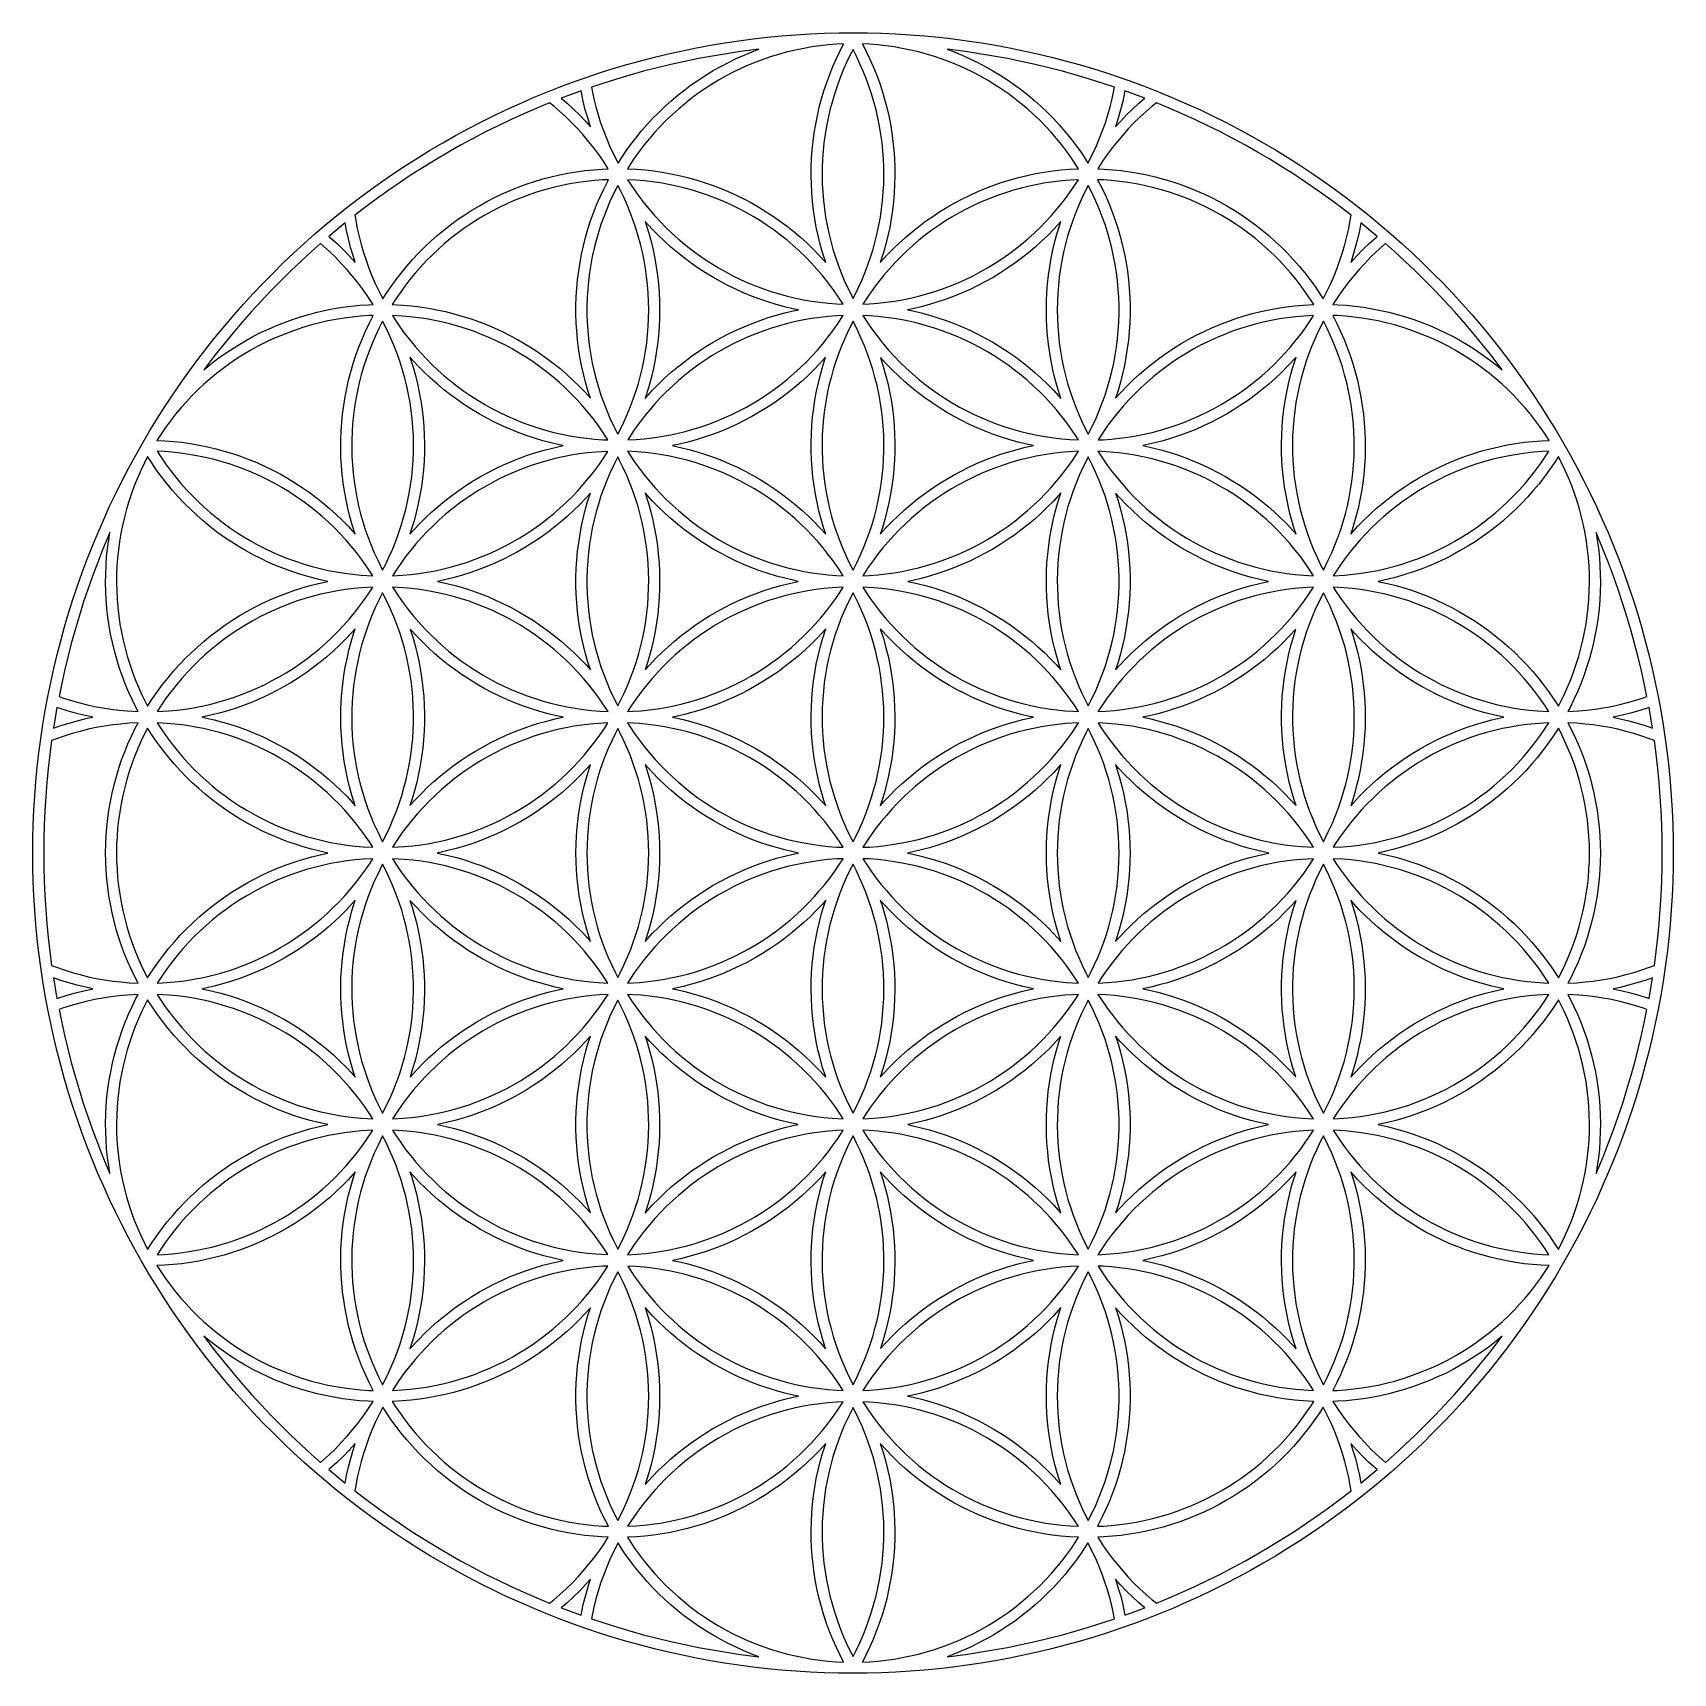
# Model space of a CAD drawing. Header units: inches. Extents: x 0 to 12, y 0 to 12.
import ezdxf

# ---------------------------------------------------------------- set-up
doc = ezdxf.new("R2010")
doc.units = ezdxf.units.IN
doc.header["$MEASUREMENT"] = 0
doc.layers.add('CUT', color=7, linetype='CONTINUOUS')

msp = doc.modelspace()

# ---------------------------------------------------------------- linework, layer by layer
at = {"layer": 'CUT'}
for points in [[(6.0009, 0), (5.895, 0.0009), (5.7903, 0.0036), (5.6856, 0.0082), (5.5812, 0.0147), (5.4768, 0.0228), (5.3725, 0.0329), (5.2684, 0.0448), (5.1646, 0.0584), (5.061, 0.0739), (4.9577, 0.0911), (4.8548, 0.1103), (4.7521, 0.1311), (4.6499, 0.1538), (4.5481, 0.1783), (4.4468, 0.2045), (4.3457, 0.2324), (4.2454, 0.2622), (4.1456, 0.2938), (4.0462, 0.3269), (3.9475, 0.3619), (3.8494, 0.3986), (3.7521, 0.4369), (3.6554, 0.4772), (3.5594, 0.5189), (3.4639, 0.5622), (3.3694, 0.6074), (3.2757, 0.6541), (3.1828, 0.7025), (3.0908, 0.7525), (2.9998, 0.804), (2.9095, 0.8571), (2.8202, 0.9119), (2.7318, 0.9681), (2.6446, 1.026), (2.5582, 1.0853), (2.4729, 1.1461), (2.3888, 1.2083), (2.3057, 1.2721), (2.2238, 1.3373), (2.143, 1.404), (2.0633, 1.472), (1.9849, 1.5413), (1.9077, 1.6121), (1.8317, 1.6842), (1.7571, 1.7576), (1.6837, 1.8322), (1.6116, 1.9082), (1.5409, 1.9854), (1.4715, 2.0639), (1.4035, 2.1435), (1.3369, 2.2243), (1.2716, 2.3063), (1.2079, 2.3893), (1.1457, 2.4735), (1.085, 2.5588), (1.0255, 2.6451), (0.9678, 2.7324), (0.9115, 2.8208), (0.8568, 2.9101), (0.7955, 3.0148), (0.7521, 3.0914), (0.7022, 3.1834), (0.6539, 3.2763), (0.6071, 3.37), (0.562, 3.4646), (0.5186, 3.56), (0.4768, 3.656), (0.4367, 3.7527), (0.3983, 3.85), (0.3617, 3.9481), (0.3268, 4.047), (0.2935, 4.1462), (0.262, 4.246), (0.2322, 4.3465), (0.2044, 4.4474), (0.1782, 4.5489), (0.1536, 4.6506), (0.131, 4.7529), (0.1101, 4.8554), (0.091, 4.9585), (0.0738, 5.0617), (0.0584, 5.1653), (0.0447, 5.269), (0.0328, 5.3732), (0.0228, 5.4775), (0.0145, 5.5818), (0.0082, 5.6864), (0.0036, 5.791), (0.0009, 5.8956), (0, 6.0004), (0.0009, 6.105), (0.0036, 6.2097), (0.0082, 6.3144), (0.0147, 6.4188), (0.0228, 6.5232), (0.0329, 6.6275), (0.0448, 6.7316), (0.0584, 6.8354), (0.0739, 6.939), (0.0911, 7.0423), (0.1103, 7.1452), (0.1311, 7.2479), (0.1538, 7.3501), (0.1783, 7.4519), (0.2045, 7.5532), (0.2324, 7.6543), (0.2622, 7.7546), (0.2938, 7.8544), (0.3269, 7.9538), (0.3619, 8.0525), (0.3986, 8.1506), (0.4369, 8.2479), (0.4772, 8.3446), (0.5189, 8.4406), (0.5622, 8.5361), (0.6074, 8.6306), (0.6541, 8.7243), (0.7025, 8.8172), (0.7525, 8.9092), (0.8063, 9.0042), (0.8571, 9.0905), (0.9119, 9.1798), (0.9681, 9.2682), (1.026, 9.3554), (1.0853, 9.4418), (1.1461, 9.5271), (1.2083, 9.6112), (1.2721, 9.6943), (1.3373, 9.7762), (1.404, 9.857), (1.472, 9.9367), (1.5413, 10.0151), (1.6121, 10.0923), (1.6842, 10.1683), (1.7576, 10.2429), (1.8322, 10.3163), (1.9082, 10.3884), (1.9854, 10.4591), (2.0639, 10.5285), (2.1435, 10.5965), (2.2243, 10.6631), (2.3063, 10.7284), (2.3893, 10.7921), (2.4735, 10.8543), (2.5588, 10.915), (2.6451, 10.9745), (2.7324, 11.0322), (2.8208, 11.0885), (2.9101, 11.1432), (3.0002, 11.1963), (3.0914, 11.2479), (3.1834, 11.2978), (3.2763, 11.3461), (3.37, 11.3929), (3.4646, 11.438), (3.56, 11.4814), (3.656, 11.5232), (3.7527, 11.5633), (3.85, 11.6017), (3.9481, 11.6383), (4.047, 11.6732), (4.1462, 11.7065), (4.246, 11.738), (4.3465, 11.7678), (4.4474, 11.7956), (4.5489, 11.8218), (4.6506, 11.8464), (4.7529, 11.869), (4.8554, 11.8899), (4.9585, 11.909), (5.0617, 11.9262), (5.1653, 11.9416), (5.269, 11.9553), (5.3732, 11.9672), (5.4775, 11.9772), (5.5818, 11.9855), (5.6864, 11.9918), (5.791, 11.9964), (5.8956, 11.9991), (6.0009, 12), (6.105, 11.9991), (6.2097, 11.9964), (6.3144, 11.9918), (6.4188, 11.9853), (6.5232, 11.9772), (6.6275, 11.9671), (6.7316, 11.9552), (6.8354, 11.9416), (6.939, 11.9261), (7.0423, 11.9089), (7.1452, 11.8897), (7.2479, 11.8689), (7.3501, 11.8462), (7.4519, 11.8217), (7.5532, 11.7955), (7.6543, 11.7676), (7.7546, 11.7378), (7.8544, 11.7062), (7.9538, 11.6731), (8.0525, 11.6381), (8.1506, 11.6014), (8.2479, 11.5631), (8.3446, 11.5228), (8.4406, 11.4811), (8.5361, 11.4378), (8.6306, 11.3926), (8.7243, 11.3459), (8.8172, 11.2975), (8.9092, 11.2475), (9.0002, 11.196), (9.0905, 11.1429), (9.1798, 11.0881), (9.2682, 11.0319), (9.3554, 10.974), (9.4418, 10.9147), (9.5271, 10.8539), (9.6112, 10.7917), (9.6943, 10.7279), (9.7762, 10.6627), (9.857, 10.596), (9.9367, 10.528), (10.0151, 10.4587), (10.0923, 10.3879), (10.1683, 10.3158), (10.2429, 10.2424), (10.3163, 10.1678), (10.3884, 10.0918), (10.4591, 10.0146), (10.5285, 9.9361), (10.5965, 9.8565), (10.6631, 9.7757), (10.7284, 9.6937), (10.7921, 9.6107), (10.8543, 9.5265), (10.915, 9.4412), (10.9745, 9.3549), (11.0322, 9.2676), (11.0885, 9.1792), (11.1432, 9.0899), (11.2006, 8.9922), (11.2479, 8.9086), (11.2978, 8.8166), (11.3461, 8.7237), (11.3929, 8.63), (11.438, 8.5354), (11.4814, 8.44), (11.5232, 8.344), (11.5633, 8.2473), (11.6017, 8.15), (11.6383, 8.0519), (11.6732, 7.953), (11.7065, 7.8538), (11.738, 7.754), (11.7678, 7.6535), (11.7956, 7.5526), (11.8218, 7.4511), (11.8464, 7.3494), (11.869, 7.2471), (11.8899, 7.1446), (11.909, 7.0415), (11.9262, 6.9383), (11.9416, 6.8347), (11.9553, 6.731), (11.9672, 6.6268), (11.9772, 6.5225), (11.9855, 6.4182), (11.9918, 6.3136), (11.9964, 6.209), (11.9991, 6.1044), (12, 5.9996), (11.9991, 5.895), (11.9964, 5.7903), (11.9918, 5.6856), (11.9853, 5.5812), (11.9772, 5.4768), (11.9671, 5.3725), (11.9552, 5.2684), (11.9416, 5.1646), (11.9261, 5.061), (11.9089, 4.9577), (11.8897, 4.8548), (11.8689, 4.7521), (11.8462, 4.6499), (11.8217, 4.5481), (11.7955, 4.4468), (11.7676, 4.3457), (11.7378, 4.2454), (11.7062, 4.1456), (11.6731, 4.0462), (11.6381, 3.9475), (11.6014, 3.8494), (11.5631, 3.7521), (11.5228, 3.6554), (11.4811, 3.5594), (11.4378, 3.4639), (11.3926, 3.3694), (11.3459, 3.2757), (11.2975, 3.1828), (11.2475, 3.0908), (11.1959, 2.9995), (11.1429, 2.9095), (11.0881, 2.8202), (11.0319, 2.7318), (10.974, 2.6446), (10.9147, 2.5582), (10.8539, 2.4729), (10.7917, 2.3888), (10.7279, 2.3057), (10.6627, 2.2238), (10.596, 2.143), (10.528, 2.0633), (10.4587, 1.9849), (10.3879, 1.9077), (10.3158, 1.8317), (10.2424, 1.7571), (10.1678, 1.6837), (10.0918, 1.6116), (10.0146, 1.5409), (9.9361, 1.4715), (9.8565, 1.4035), (9.7757, 1.3369), (9.6937, 1.2716), (9.6107, 1.2079), (9.5265, 1.1457), (9.4412, 1.085), (9.3549, 1.0255), (9.2676, 0.9678), (9.1792, 0.9115), (9.0899, 0.8568), (8.9998, 0.8037), (8.9086, 0.7521), (8.8166, 0.7022), (8.7237, 0.6539), (8.63, 0.6071), (8.5354, 0.562), (8.44, 0.5186), (8.344, 0.4768), (8.2473, 0.4367), (8.15, 0.3983), (8.0519, 0.3617), (7.953, 0.3268), (7.8538, 0.2935), (7.754, 0.262), (7.6535, 0.2322), (7.5526, 0.2044), (7.4511, 0.1782), (7.3494, 0.1536), (7.2471, 0.131), (7.1446, 0.1101), (7.0415, 0.091), (6.9383, 0.0738), (6.8347, 0.0584), (6.731, 0.0447), (6.6268, 0.0328), (6.5225, 0.0228), (6.4182, 0.0145), (6.3136, 0.0082), (6.209, 0.0036), (6.1044, 0.0009)], [(4.3497, 11.0053), (4.4166, 11.0021), (4.4793, 10.9967), (4.542, 10.9897), (4.6044, 10.9805), (4.6666, 10.9694), (4.7282, 10.9564), (4.7894, 10.9415), (4.8501, 10.9247), (4.9103, 10.9061), (4.97, 10.8855), (5.0289, 10.8631), (5.0871, 10.8388), (5.1445, 10.8128), (5.2011, 10.785), (5.2567, 10.7555), (5.3115, 10.7243), (5.3653, 10.6913), (5.4179, 10.6568), (5.4696, 10.6205), (5.52, 10.5828), (5.5693, 10.5434), (5.6173, 10.5025), (5.664, 10.4601), (5.7093, 10.4164), (5.7533, 10.3713), (5.8001, 10.3196), (5.7765, 10.394), (5.7595, 10.455), (5.7446, 10.5163), (5.7314, 10.578), (5.7203, 10.6402), (5.7111, 10.7028), (5.7039, 10.7655), (5.6985, 10.8285), (5.6953, 10.8916), (5.6939, 10.9546), (5.6944, 11.018), (5.6972, 11.0809), (5.7016, 11.1439), (5.7081, 11.2067), (5.7165, 11.2694), (5.727, 11.3317), (5.7392, 11.3937), (5.7535, 11.455), (5.7697, 11.5161), (5.7878, 11.5766), (5.8078, 11.6366), (5.8295, 11.6959), (5.8532, 11.7545), (5.8787, 11.8123), (5.906, 11.8691), (5.9315, 11.9187), (5.8783, 11.9162), (5.8183, 11.9115), (5.759, 11.905), (5.6979, 11.8964), (5.6394, 11.8863), (5.5789, 11.874), (5.5212, 11.8602), (5.4615, 11.844), (5.4036, 11.8264), (5.3475, 11.8074), (5.2896, 11.7857), (5.2335, 11.7628), (5.1794, 11.7386), (5.1238, 11.7117), (5.0712, 11.6841), (5.0173, 11.6538), (4.9657, 11.6225), (4.9158, 11.5901), (4.8661, 11.5557), (4.8164, 11.5189), (4.769, 11.4814), (4.7227, 11.4424), (4.6786, 11.4028), (4.6339, 11.36), (4.5922, 11.318), (4.5511, 11.2733), (4.5105, 11.2267), (4.4722, 11.1798), (4.4355, 11.1317), (4.4002, 11.0825)], [(7.6503, 11.0053), (7.599, 11.0836), (7.5638, 11.1327), (7.5278, 11.1798), (7.4886, 11.2277), (7.4489, 11.2733), (7.4078, 11.318), (7.3661, 11.36), (7.3214, 11.4028), (7.2764, 11.4431), (7.231, 11.4814), (7.1826, 11.5196), (7.1339, 11.5557), (7.0842, 11.5901), (7.0337, 11.6229), (6.9827, 11.6538), (6.9288, 11.6842), (6.8762, 11.7117), (6.8206, 11.7386), (6.7665, 11.7628), (6.7104, 11.7857), (6.6525, 11.8074), (6.5964, 11.8264), (6.5385, 11.844), (6.4788, 11.8602), (6.4211, 11.8738), (6.3606, 11.8864), (6.3021, 11.8964), (6.241, 11.905), (6.1817, 11.9115), (6.1217, 11.9162), (6.0685, 11.9187), (6.0946, 11.8681), (6.1218, 11.8111), (6.1473, 11.7534), (6.1709, 11.6947), (6.1927, 11.6353), (6.2126, 11.5755), (6.2307, 11.5149), (6.2467, 11.4539), (6.261, 11.3925), (6.2733, 11.3305), (6.2836, 11.2682), (6.292, 11.2055), (6.2985, 11.1426), (6.303, 11.0798), (6.3056, 11.0166), (6.3061, 10.9534), (6.3047, 10.8903), (6.3014, 10.8272), (6.296, 10.7643), (6.2888, 10.7016), (6.2795, 10.639), (6.2683, 10.5768), (6.2552, 10.5152), (6.2401, 10.4536), (6.2233, 10.3929), (6.1999, 10.3196), (6.2476, 10.3722), (6.2915, 10.4172), (6.3369, 10.4609), (6.3837, 10.5034), (6.4317, 10.5441), (6.481, 10.5835), (6.5314, 10.6212), (6.5831, 10.6574), (6.6359, 10.692), (6.6896, 10.7249), (6.7443, 10.7561), (6.8, 10.7855), (6.8566, 10.8133), (6.914, 10.8394), (6.9722, 10.8635), (7.0312, 10.886), (7.0909, 10.9065), (7.151, 10.925), (7.2119, 10.9418), (7.273, 10.9566), (7.3348, 10.9697), (7.3968, 10.9807), (7.4593, 10.9898), (7.5218, 10.9969), (7.5847, 11.0022)], [(5.3122, 11.8797), (5.1765, 11.8624), (5.0736, 11.847), (4.9724, 11.8301), (4.8701, 11.8111), (4.7695, 11.7907), (4.6679, 11.7683), (4.5682, 11.7442), (4.4682, 11.7183), (4.3678, 11.6906), (4.2689, 11.6613), (4.1703, 11.6302), (4.0868, 11.6023), (4.1045, 11.5171), (4.1191, 11.4583), (4.1356, 11.3999), (4.154, 11.342), (4.1741, 11.2848), (4.1961, 11.2282), (4.2199, 11.1723), (4.2459, 11.1161), (4.281, 11.0466), (4.3352, 11.1292), (4.3719, 11.1804), (4.4102, 11.2304), (4.4501, 11.2793), (4.4915, 11.3266), (4.5343, 11.3731), (4.5785, 11.4179), (4.6242, 11.4615), (4.671, 11.5035), (4.7193, 11.5442), (4.7688, 11.5832), (4.8195, 11.6208), (4.8713, 11.6566), (4.9242, 11.6908), (4.9781, 11.7236), (5.0331, 11.7544), (5.089, 11.7837), (5.1457, 11.8111), (5.2032, 11.8368), (5.2616, 11.8607)], [(6, 11.8772), (5.9776, 11.8336), (5.951, 11.7777), (5.9265, 11.7222), (5.9036, 11.6659), (5.8833, 11.6102), (5.8638, 11.5515), (5.8464, 11.4933), (5.831, 11.4347), (5.8172, 11.3756), (5.8054, 11.3161), (5.7955, 11.2562), (5.7873, 11.196), (5.7811, 11.1357), (5.777, 11.0763), (5.7744, 11.0145), (5.7739, 10.9539), (5.7753, 10.8945), (5.7784, 10.8339), (5.7835, 10.7735), (5.7904, 10.7133), (5.7995, 10.6519), (5.8099, 10.5934), (5.8226, 10.5341), (5.8368, 10.4752), (5.8532, 10.4167), (5.8715, 10.3576), (5.891, 10.3015), (5.9131, 10.2437), (5.9359, 10.1889), (5.9616, 10.1325), (6, 10.0563), (6.0384, 10.1325), (6.0641, 10.1889), (6.0869, 10.2437), (6.109, 10.3015), (6.1284, 10.3576), (6.1468, 10.4167), (6.1632, 10.4752), (6.1774, 10.5341), (6.1901, 10.5934), (6.2005, 10.6519), (6.2096, 10.7133), (6.2165, 10.7735), (6.2216, 10.8339), (6.2247, 10.8945), (6.2261, 10.9551), (6.2256, 11.0159), (6.223, 11.0763), (6.2188, 11.1369), (6.2126, 11.1973), (6.2045, 11.2562), (6.1943, 11.3173), (6.1825, 11.3768), (6.1687, 11.4358), (6.1532, 11.4945), (6.1358, 11.5526), (6.1167, 11.6102), (6.0962, 11.6659), (6.073, 11.7234), (6.0485, 11.7789), (6.0225, 11.8336)], [(6.6878, 11.8797), (6.7395, 11.8602), (6.7979, 11.8363), (6.8554, 11.8106), (6.9121, 11.7831), (6.968, 11.7539), (7.023, 11.7229), (7.0768, 11.6902), (7.1297, 11.6559), (7.1816, 11.62), (7.2322, 11.5824), (7.2817, 11.5433), (7.3298, 11.5027), (7.3768, 11.4606), (7.4222, 11.417), (7.4667, 11.3721), (7.5093, 11.3259), (7.5507, 11.2783), (7.5906, 11.2294), (7.6288, 11.1794), (7.6656, 11.1281), (7.7006, 11.0758), (7.719, 11.0466), (7.7541, 11.1161), (7.7802, 11.1723), (7.8039, 11.2282), (7.8259, 11.2848), (7.846, 11.342), (7.8644, 11.3999), (7.8809, 11.4583), (7.8955, 11.5171), (7.9132, 11.6023), (7.8297, 11.6302), (7.7311, 11.6613), (7.6322, 11.6906), (7.5318, 11.7183), (7.4318, 11.7442), (7.3321, 11.7682), (7.2305, 11.7907), (7.1293, 11.8113), (7.0276, 11.8301), (6.9264, 11.847), (6.8235, 11.8625)], [(4.0793, 11.3132), (4.059, 11.3768), (4.0418, 11.4376), (4.0265, 11.499), (4.0103, 11.5753), (3.8662, 11.522), (3.91, 11.4841), (3.9563, 11.4412), (4.0014, 11.397), (4.0451, 11.3514)], [(7.9207, 11.3132), (7.9558, 11.3523), (7.9995, 11.3979), (8.0445, 11.4421), (8.091, 11.4848), (8.1338, 11.522), (7.9897, 11.5753), (7.9733, 11.4977), (7.9579, 11.4364), (7.9406, 11.3756)], [(3.781, 11.4884), (3.6865, 11.4493), (3.5924, 11.4083), (3.4984, 11.3655), (3.4045, 11.3207), (3.3127, 11.2749), (3.2204, 11.2268), (3.1296, 11.1776), (3.0402, 11.127), (2.9506, 11.0742), (2.8625, 11.0202), (2.7754, 10.9647), (2.6892, 10.9078), (2.6047, 10.8496), (2.5206, 10.7896), (2.437, 10.7278), (2.3564, 10.6659), (2.3623, 10.6293), (2.3737, 10.5696), (2.387, 10.5106), (2.4025, 10.4506), (2.419, 10.3935), (2.4379, 10.3358), (2.4585, 10.2787), (2.4807, 10.2223), (2.5052, 10.1656), (2.5306, 10.1117), (2.5606, 10.0533), (2.5853, 10.0923), (2.6207, 10.1444), (2.6577, 10.1954), (2.6963, 10.2453), (2.7364, 10.2939), (2.778, 10.3413), (2.8211, 10.3873), (2.8655, 10.4319), (2.9113, 10.4752), (2.9585, 10.5171), (3.007, 10.5574), (3.0567, 10.5963), (3.1075, 10.6335), (3.1596, 10.6691), (3.2127, 10.7032), (3.2667, 10.7354), (3.3218, 10.7662), (3.3778, 10.7951), (3.4347, 10.8223), (3.4923, 10.8476), (3.5508, 10.8711), (3.61, 10.8929), (3.6698, 10.9128), (3.7304, 10.9308), (3.7912, 10.9469), (3.8525, 10.9612), (3.9142, 10.9735), (3.9766, 10.9839), (4.0389, 10.9923), (4.1017, 10.9988), (4.1646, 11.0034), (4.2095, 11.0053), (4.1739, 11.0604), (4.1399, 11.1092), (4.103, 11.1589), (4.0661, 11.2055), (4.0261, 11.2528), (3.9864, 11.297), (3.9435, 11.3417), (3.9011, 11.3833), (3.8556, 11.4254), (3.8108, 11.4642)], [(8.1892, 11.4642), (8.1444, 11.4252), (8.0989, 11.3833), (8.0556, 11.3408), (8.0136, 11.297), (7.9731, 11.2519), (7.9339, 11.2055), (7.897, 11.1589), (7.8601, 11.1092), (7.8261, 11.0604), (7.7905, 11.0053), (7.8366, 11.0033), (7.8996, 10.9987), (7.9622, 10.9921), (8.0248, 10.9838), (8.0869, 10.9733), (8.1487, 10.961), (8.2099, 10.9466), (8.271, 10.9305), (8.3314, 10.9124), (8.3911, 10.8924), (8.4504, 10.8707), (8.5088, 10.8471), (8.5664, 10.8218), (8.6232, 10.7945), (8.6794, 10.7655), (8.7343, 10.7349), (8.7884, 10.7025), (8.8414, 10.6684), (8.8935, 10.6328), (8.9444, 10.5955), (8.9939, 10.5567), (9.0425, 10.5162), (9.0895, 10.4744), (9.1353, 10.431), (9.1799, 10.3864), (9.2228, 10.3404), (9.2645, 10.293), (9.3045, 10.2443), (9.3431, 10.1944), (9.3801, 10.1435), (9.4153, 10.0913), (9.4394, 10.0533), (9.4694, 10.1117), (9.4947, 10.1656), (9.5193, 10.2223), (9.5415, 10.2787), (9.5621, 10.3358), (9.581, 10.3935), (9.5975, 10.4506), (9.613, 10.5106), (9.6263, 10.5696), (9.6377, 10.6293), (9.6436, 10.6659), (9.5625, 10.7282), (9.4794, 10.7896), (9.3953, 10.8496), (9.3107, 10.9077), (9.224, 10.9651), (9.1368, 11.0206), (9.0488, 11.0746), (8.9598, 11.127), (8.8704, 11.1776), (8.7796, 11.2268), (8.6873, 11.2749), (8.5955, 11.3207), (8.5016, 11.3656), (8.4076, 11.4083), (8.3135, 11.4492), (8.219, 11.4884)], [(4.168, 10.9235), (4.1081, 10.9191), (4.0482, 10.9129), (3.9886, 10.9048), (3.9277, 10.8945), (3.8694, 10.883), (3.8093, 10.8691), (3.7521, 10.8538), (3.6929, 10.8361), (3.6354, 10.8171), (3.5796, 10.7964), (3.5224, 10.7734), (3.4681, 10.7495), (3.4124, 10.7229), (3.3596, 10.6957), (3.3067, 10.6661), (3.2537, 10.6344), (3.2038, 10.6024), (3.1527, 10.5675), (3.105, 10.5325), (3.0564, 10.4944), (3.0097, 10.4555), (2.9645, 10.4154), (2.9204, 10.3738), (2.8787, 10.3318), (2.8366, 10.2866), (2.7965, 10.241), (2.7581, 10.1944), (2.721, 10.1464), (2.6862, 10.0985), (2.6516, 10.0473), (2.6291, 10.012), (2.7065, 10.008), (2.7693, 10.0024), (2.832, 9.9948), (2.8942, 9.9854), (2.9563, 9.9741), (3.0179, 9.9607), (3.079, 9.9454), (3.1396, 9.9283), (3.1999, 9.9094), (3.2593, 9.8885), (3.3181, 9.8658), (3.3761, 9.8414), (3.4336, 9.8149), (3.4898, 9.7868), (3.5455, 9.757), (3.6001, 9.7255), (3.6536, 9.6922), (3.706, 9.6575), (3.7574, 9.621), (3.8078, 9.5828), (3.8568, 9.5434), (3.9047, 9.5023), (3.9511, 9.4595), (3.9962, 9.4156), (4.04, 9.3701), (4.0793, 9.3268), (4.0609, 9.3838), (4.0436, 9.4443), (4.028, 9.5055), (4.0144, 9.5669), (4.0029, 9.6289), (3.993, 9.6914), (3.9853, 9.7538), (3.9793, 9.8165), (3.9755, 9.8795), (3.9736, 9.9412), (3.9736, 10.0055), (3.9755, 10.0685), (3.9794, 10.1314), (3.9854, 10.194), (3.9932, 10.2567), (4.003, 10.319), (4.0147, 10.3809), (4.0284, 10.4426), (4.0439, 10.5035), (4.0613, 10.5641), (4.0807, 10.6241), (4.1019, 10.6835), (4.1248, 10.7422), (4.1497, 10.8002), (4.1762, 10.8573), (4.211, 10.9253)], [(4.3513, 10.9252), (4.3981, 10.8538), (4.4326, 10.8054), (4.4694, 10.7571), (4.5078, 10.71), (4.5482, 10.6632), (4.5885, 10.6195), (4.6311, 10.5761), (4.6758, 10.5332), (4.72, 10.4934), (4.7673, 10.4534), (4.8138, 10.4165), (4.8635, 10.3796), (4.9124, 10.3455), (4.9643, 10.3117), (5.015, 10.2809), (5.069, 10.2505), (5.1216, 10.2228), (5.1775, 10.1957), (5.2318, 10.1714), (5.2878, 10.1483), (5.3458, 10.1266), (5.4021, 10.1074), (5.4601, 10.0897), (5.52, 10.0734), (5.5783, 10.0595), (5.6373, 10.0473), (5.697, 10.037), (5.7584, 10.0284), (5.8178, 10.0219), (5.8781, 10.0172), (5.9281, 10.0148), (5.885, 10.0809), (5.85, 10.1302), (5.8126, 10.1795), (5.7746, 10.2266), (5.7359, 10.2716), (5.6942, 10.3172), (5.652, 10.3605), (5.6092, 10.4016), (5.5634, 10.4432), (5.5174, 10.4823), (5.4701, 10.5202), (5.4226, 10.5557), (5.372, 10.5912), (5.3224, 10.6237), (5.2698, 10.656), (5.2182, 10.6853), (5.1636, 10.7143), (5.1092, 10.7411), (5.0552, 10.7654), (4.9981, 10.7891), (4.9427, 10.8102), (4.8842, 10.8303), (4.8265, 10.8482), (4.7693, 10.8641), (4.7093, 10.8786), (4.6499, 10.8912), (4.5916, 10.9015), (4.5304, 10.9104), (4.4715, 10.9171), (4.4113, 10.9222)], [(7.5887, 10.9222), (7.5285, 10.9171), (7.4696, 10.9104), (7.4084, 10.9015), (7.3501, 10.8912), (7.2907, 10.8786), (7.2307, 10.8641), (7.1735, 10.8482), (7.1158, 10.8303), (7.0573, 10.8102), (7.0019, 10.7891), (6.9448, 10.7655), (6.8908, 10.7411), (6.8364, 10.7143), (6.7818, 10.6853), (6.7302, 10.656), (6.6776, 10.6237), (6.628, 10.5912), (6.5774, 10.5557), (6.529, 10.5194), (6.4826, 10.4823), (6.4356, 10.4423), (6.3908, 10.4016), (6.3472, 10.3596), (6.3058, 10.3172), (6.2641, 10.2716), (6.2254, 10.2266), (6.1874, 10.1795), (6.15, 10.1302), (6.115, 10.0809), (6.0719, 10.0148), (6.1219, 10.0172), (6.1822, 10.0219), (6.2416, 10.0284), (6.303, 10.037), (6.3627, 10.0473), (6.4217, 10.0595), (6.48, 10.0734), (6.5399, 10.0897), (6.5979, 10.1074), (6.6542, 10.1266), (6.7122, 10.1483), (6.7682, 10.1714), (6.8225, 10.1957), (6.8784, 10.2228), (6.931, 10.2505), (6.985, 10.2809), (7.0357, 10.3117), (7.0876, 10.3455), (7.1365, 10.3796), (7.1862, 10.4165), (7.2327, 10.4534), (7.28, 10.4934), (7.3242, 10.5332), (7.3689, 10.5761), (7.4115, 10.6195), (7.4518, 10.6632), (7.4922, 10.71), (7.5306, 10.7571), (7.5674, 10.8054), (7.6019, 10.8538), (7.6487, 10.9252)], [(7.789, 10.9253), (7.8243, 10.8562), (7.8508, 10.7991), (7.8757, 10.7409), (7.8985, 10.6823), (7.9197, 10.623), (7.9391, 10.5629), (7.9564, 10.5024), (7.972, 10.4412), (7.9856, 10.3797), (7.9971, 10.3178), (8.007, 10.2553), (8.0147, 10.1929), (8.0207, 10.1302), (8.0245, 10.0672), (8.0264, 10.0055), (8.0264, 9.9412), (8.0245, 9.8782), (8.0206, 9.8153), (8.0146, 9.7527), (8.0068, 9.69), (7.997, 9.6277), (7.9853, 9.5658), (7.9716, 9.5041), (7.9561, 9.4432), (7.9387, 9.3826), (7.9207, 9.3268), (7.9608, 9.3711), (8.0047, 9.4163), (8.0497, 9.4605), (8.0963, 9.5031), (8.1441, 9.544), (8.1933, 9.5837), (8.2436, 9.6217), (8.295, 9.6581), (8.3474, 9.693), (8.401, 9.7261), (8.4557, 9.7577), (8.5112, 9.7873), (8.5677, 9.8155), (8.625, 9.8419), (8.683, 9.8663), (8.7419, 9.8889), (8.8015, 9.9098), (8.8616, 9.9286), (8.9221, 9.9457), (8.9834, 9.9611), (9.0449, 9.9743), (9.1069, 9.9855), (9.1694, 9.9951), (9.2319, 10.0025), (9.2948, 10.0081), (9.3709, 10.012), (9.3478, 10.0483), (9.3138, 10.0985), (9.2783, 10.1474), (9.2419, 10.1944), (9.2026, 10.242), (9.1634, 10.2866), (9.1214, 10.3318), (9.0787, 10.3747), (9.0355, 10.4154), (8.9893, 10.4564), (8.9436, 10.4944), (8.895, 10.5325), (8.8473, 10.5675), (8.7962, 10.6024), (8.7463, 10.6344), (8.6933, 10.6661), (8.6404, 10.6957), (8.5876, 10.7228), (8.5319, 10.7495), (8.4776, 10.7734), (8.4204, 10.7966), (8.3646, 10.8169), (8.3071, 10.8361), (8.2479, 10.8539), (8.1907, 10.869), (8.1306, 10.883), (8.0723, 10.8945), (8.0114, 10.9048), (7.9518, 10.9129), (7.8919, 10.9191), (7.832, 10.9235)], [(4.2794, 10.8837), (4.2478, 10.8213), (4.2222, 10.7664), (4.1983, 10.7106), (4.1764, 10.6544), (4.1565, 10.5984), (4.1375, 10.5395), (4.1209, 10.4814), (4.1062, 10.4241), (4.0929, 10.3637), (4.0816, 10.3041), (4.0724, 10.2456), (4.0649, 10.1843), (4.0591, 10.124), (4.0554, 10.0635), (4.0536, 10.003), (4.0536, 9.9424), (4.0554, 9.8832), (4.0591, 9.8227), (4.0649, 9.7624), (4.0724, 9.701), (4.0817, 9.6426), (4.0929, 9.583), (4.1062, 9.5226), (4.1209, 9.4653), (4.1375, 9.4071), (4.1564, 9.3483), (4.1764, 9.2923), (4.1983, 9.236), (4.2222, 9.1803), (4.2478, 9.1254), (4.2794, 9.0631), (4.2969, 9.0966), (4.3235, 9.1512), (4.3483, 9.2066), (4.3708, 9.2616), (4.3925, 9.3196), (4.412, 9.377), (4.4298, 9.4351), (4.4456, 9.4936), (4.4593, 9.5514), (4.4719, 9.6121), (4.4819, 9.6706), (4.4906, 9.732), (4.4972, 9.7922), (4.5018, 9.8515), (4.5047, 9.9134), (4.5056, 9.974), (4.5047, 10.0347), (4.5018, 10.0953), (4.4971, 10.1557), (4.4905, 10.2161), (4.4819, 10.2761), (4.4718, 10.3347), (4.4595, 10.3953), (4.4453, 10.4542), (4.4294, 10.513), (4.4117, 10.571), (4.3925, 10.6272), (4.3708, 10.6852), (4.3478, 10.7413), (4.323, 10.7966), (4.2966, 10.8512)], [(7.7206, 10.8837), (7.7036, 10.8512), (7.6765, 10.7955), (7.6517, 10.7401), (7.6292, 10.6852), (7.6075, 10.6272), (7.588, 10.5698), (7.5702, 10.5117), (7.5544, 10.4531), (7.5407, 10.3953), (7.5281, 10.3347), (7.5181, 10.2761), (7.5094, 10.2149), (7.5028, 10.1545), (7.4982, 10.0953), (7.4953, 10.0334), (7.4944, 9.9727), (7.4953, 9.9134), (7.4982, 9.8515), (7.5028, 9.7922), (7.5094, 9.732), (7.5181, 9.6706), (7.5282, 9.6121), (7.5405, 9.5514), (7.5544, 9.4936), (7.5702, 9.4351), (7.588, 9.377), (7.6075, 9.3196), (7.6292, 9.2616), (7.6517, 9.2066), (7.6765, 9.1512), (7.7031, 9.0966), (7.7206, 9.0631), (7.7522, 9.1254), (7.7778, 9.1803), (7.8017, 9.236), (7.8236, 9.2923), (7.8435, 9.3483), (7.8625, 9.4071), (7.8791, 9.4653), (7.8938, 9.5226), (7.9071, 9.583), (7.9184, 9.6426), (7.9276, 9.701), (7.9351, 9.7624), (7.9409, 9.8227), (7.9446, 9.8832), (7.9464, 9.9437), (7.9464, 10.0043), (7.9446, 10.0635), (7.9407, 10.1252), (7.935, 10.1854), (7.9276, 10.2456), (7.9183, 10.3041), (7.9068, 10.3648), (7.8938, 10.4241), (7.8791, 10.4814), (7.8621, 10.5408), (7.8436, 10.5984), (7.8236, 10.6544), (7.8012, 10.7119), (7.7773, 10.7675), (7.7522, 10.8213)], [(2.2848, 10.609), (2.1663, 10.5107), (2.2254, 10.4577), (2.2708, 10.4139), (2.3148, 10.3684), (2.3589, 10.32), (2.3427, 10.3699), (2.325, 10.4305), (2.3093, 10.4919), (2.2955, 10.5533)], [(4.4793, 10.6205), (4.5066, 10.5338), (4.523, 10.4729), (4.5378, 10.4114), (4.5503, 10.3496), (4.5612, 10.2872), (4.57, 10.2248), (4.5768, 10.162), (4.5818, 10.099), (4.5846, 10.0359), (4.5856, 9.9727), (4.5846, 9.9096), (4.5816, 9.8466), (4.5767, 9.7835), (4.5698, 9.7208), (4.5609, 9.6582), (4.5502, 9.596), (4.5374, 9.534), (4.5228, 9.4727), (4.5063, 9.4117), (4.4791, 9.3259), (4.5343, 9.3864), (4.5785, 9.4312), (4.6242, 9.4748), (4.671, 9.5168), (4.7193, 9.5575), (4.7688, 9.5965), (4.8195, 9.6341), (4.8713, 9.6699), (4.9242, 9.7042), (4.9781, 9.7369), (5.0331, 9.7677), (5.089, 9.797), (5.1457, 9.8245), (5.2032, 9.8502), (5.2616, 9.874), (5.3207, 9.8961), (5.3803, 9.9162), (5.4406, 9.9346), (5.5016, 9.951), (5.5628, 9.9656), (5.6006, 9.9733), (5.5606, 9.9817), (5.4991, 9.9962), (5.438, 10.0128), (5.3777, 10.0313), (5.3177, 10.0516), (5.2585, 10.0738), (5.2001, 10.0979), (5.1424, 10.1237), (5.0855, 10.1514), (5.0298, 10.1807), (4.9746, 10.2119), (4.9206, 10.2447), (4.8677, 10.2792), (4.8158, 10.3153), (4.7652, 10.353), (4.7156, 10.3923), (4.6673, 10.4331), (4.6204, 10.4754), (4.5748, 10.5191), (4.5305, 10.5644)], [(7.5207, 10.6205), (7.4686, 10.5634), (7.4243, 10.5182), (7.3788, 10.4746), (7.3317, 10.4323), (7.2834, 10.3915), (7.2338, 10.3522), (7.1832, 10.3147), (7.1313, 10.2784), (7.0783, 10.244), (7.0243, 10.2111), (6.9692, 10.1802), (6.9134, 10.1508), (6.8565, 10.1232), (6.7988, 10.0974), (6.7403, 10.0733), (6.6811, 10.0512), (6.6212, 10.031), (6.5607, 10.0125), (6.4996, 9.9959), (6.4383, 9.9814), (6.3994, 9.9733), (6.4383, 9.9653), (6.4996, 9.9507), (6.5606, 9.9342), (6.6208, 9.9159), (6.6806, 9.8957), (6.7395, 9.8735), (6.7979, 9.8497), (6.8554, 9.824), (6.9121, 9.7964), (6.968, 9.7672), (7.023, 9.7362), (7.0768, 9.7035), (7.1297, 9.6693), (7.1816, 9.6334), (7.2322, 9.5958), (7.2817, 9.5566), (7.3298, 9.516), (7.3768, 9.4739), (7.4222, 9.4304), (7.4667, 9.3854), (7.5209, 9.3259), (7.4934, 9.413), (7.477, 9.4738), (7.4622, 9.5353), (7.4497, 9.5972), (7.4388, 9.6595), (7.43, 9.722), (7.4232, 9.7847), (7.4182, 9.8478), (7.4154, 9.9109), (7.4144, 9.974), (7.4154, 10.0372), (7.4184, 10.1002), (7.4233, 10.1632), (7.4302, 10.226), (7.4391, 10.2885), (7.4498, 10.3508), (7.4626, 10.4126), (7.4772, 10.474), (7.4937, 10.5351)], [(9.7152, 10.609), (9.7043, 10.5522), (9.6905, 10.4905), (9.6746, 10.4294), (9.657, 10.3687), (9.6411, 10.32), (9.686, 10.3694), (9.7301, 10.4146), (9.7754, 10.4587), (9.8337, 10.5107)], [(2.0391, 10.3996), (1.9623, 10.3293), (1.8873, 10.2582), (1.8137, 10.1858), (1.7413, 10.1122), (1.6702, 10.0372), (1.6004, 9.9609), (1.5318, 9.8836), (1.4653, 9.8056), (1.3991, 9.7253), (1.3347, 9.6444), (1.2515, 9.5349), (1.2947, 9.5707), (1.3446, 9.6092), (1.3956, 9.646), (1.4478, 9.6816), (1.5011, 9.7152), (1.5553, 9.7474), (1.6106, 9.7778), (1.6667, 9.8065), (1.7238, 9.8332), (1.7815, 9.8582), (1.8402, 9.8816), (1.8994, 9.9029), (1.9592, 9.9226), (2.0198, 9.9403), (2.0809, 9.9561), (2.1424, 9.97), (2.2042, 9.982), (2.2665, 9.9921), (2.3289, 10.0003), (2.3917, 10.0064), (2.4545, 10.0107), (2.4888, 10.012), (2.4458, 10.0781), (2.4116, 10.1268), (2.3742, 10.1762), (2.3369, 10.2225), (2.2966, 10.2696), (2.2566, 10.3136), (2.2134, 10.358), (2.1707, 10.3994), (2.1049, 10.458)], [(9.895, 10.458), (9.8292, 10.3995), (9.7866, 10.358), (9.7434, 10.3136), (9.7034, 10.2696), (9.6631, 10.2225), (9.6251, 10.1752), (9.5884, 10.1268), (9.5543, 10.0781), (9.5112, 10.012), (9.5467, 10.0106), (9.6095, 10.0064), (9.6722, 10), (9.7348, 9.992), (9.7969, 9.9818), (9.8589, 9.9697), (9.9203, 9.9558), (9.9814, 9.9399), (10.0419, 9.9222), (10.1019, 9.9026), (10.161, 9.8811), (10.2196, 9.8577), (10.2773, 9.8328), (10.3344, 9.8058), (10.3905, 9.7772), (10.4458, 9.7467), (10.4999, 9.7146), (10.5533, 9.6808), (10.6054, 9.6454), (10.6564, 9.6084), (10.7063, 9.5698), (10.7485, 9.5349), (10.6648, 9.645), (10.6005, 9.7258), (10.5347, 9.8056), (10.4677, 9.8842), (10.3996, 9.9609), (10.3293, 10.0377), (10.2582, 10.1127), (10.1858, 10.1863), (10.1122, 10.2587), (10.0372, 10.3298), (9.9609, 10.3996)], [(2.4575, 9.9308), (2.3984, 9.9267), (2.3368, 9.9207), (2.2781, 9.913), (2.2171, 9.9031), (2.1588, 9.8918), (2.0998, 9.8784), (2.0399, 9.8628), (1.9818, 9.8458), (1.9255, 9.8273), (1.8675, 9.8063), (1.8111, 9.784), (1.7567, 9.7603), (1.7007, 9.734), (1.6468, 9.7065), (1.5949, 9.678), (1.5418, 9.6464), (1.4905, 9.614), (1.4416, 9.5806), (1.3915, 9.5443), (1.3436, 9.5073), (1.2969, 9.4689), (1.2523, 9.4297), (1.2073, 9.3875), (1.1643, 9.3448), (1.1236, 9.3016), (1.0826, 9.2554), (1.0446, 9.21), (1.0074, 9.1622), (0.9707, 9.1122), (0.9366, 9.0625), (0.9085, 9.0187), (0.9653, 9.016), (1.0284, 9.0111), (1.0911, 9.0042), (1.1536, 8.9953), (1.2158, 8.9846), (1.2778, 8.9718), (1.3391, 8.9572), (1.4001, 8.9406), (1.4605, 8.9221), (1.5203, 8.9019), (1.5794, 8.8797), (1.638, 8.8557), (1.6956, 8.8299), (1.7522, 8.8023), (1.8084, 8.7729), (1.8633, 8.7419), (1.9173, 8.7091), (1.9702, 8.6747), (2.0221, 8.6385), (2.0727, 8.6008), (2.1223, 8.5616), (2.1704, 8.5208), (2.2175, 8.4786), (2.2631, 8.4349), (2.3073, 8.3897), (2.3589, 8.333), (2.3374, 8.4005), (2.3203, 8.4611), (2.3052, 8.5223), (2.2919, 8.5839), (2.2805, 8.646), (2.2711, 8.7083), (2.2637, 8.7709), (2.2581, 8.8336), (2.2545, 8.8967), (2.2529, 8.9596), (2.2533, 9.0227), (2.2556, 9.0857), (2.2598, 9.1486), (2.2662, 9.2112), (2.2742, 9.2737), (2.2843, 9.3361), (2.2963, 9.3978), (2.3103, 9.4593), (2.3261, 9.5204), (2.3439, 9.5809), (2.3635, 9.6408), (2.385, 9.7001), (2.4083, 9.7587), (2.4335, 9.8164), (2.4604, 9.8734), (2.4904, 9.932)], [(2.5316, 9.8371), (2.5063, 9.7834), (2.4822, 9.7279), (2.4595, 9.6705), (2.4388, 9.6135), (2.4199, 9.556), (2.4029, 9.4978), (2.3877, 9.4392), (2.3743, 9.3802), (2.3628, 9.3207), (2.3532, 9.261), (2.3456, 9.2021), (2.3394, 9.1407), (2.3355, 9.0815), (2.3332, 9.0197), (2.3329, 8.9591), (2.3345, 8.9), (2.3379, 8.8395), (2.3433, 8.7791), (2.3505, 8.719), (2.3594, 8.6592), (2.3703, 8.5996), (2.3831, 8.5405), (2.398, 8.4805), (2.4141, 8.4234), (2.4323, 8.3656), (2.4524, 8.3085), (2.4746, 8.2508), (2.4976, 8.1963), (2.523, 8.1411), (2.5591, 8.0696), (2.5814, 8.1131), (2.6081, 8.1689), (2.6326, 8.2246), (2.6552, 8.2808), (2.6763, 8.3379), (2.6953, 8.3954), (2.7126, 8.4537), (2.7282, 8.5124), (2.7417, 8.5714), (2.7537, 8.6311), (2.7636, 8.6909), (2.7717, 8.751), (2.7779, 8.8115), (2.7821, 8.8707), (2.7846, 8.9327), (2.7851, 8.9934), (2.7837, 9.0529), (2.7805, 9.1147), (2.7754, 9.1752), (2.7683, 9.2355), (2.7594, 9.2955), (2.7487, 9.3552), (2.736, 9.4146), (2.7215, 9.4736), (2.7055, 9.5309), (2.6871, 9.59), (2.6672, 9.6473), (2.6455, 9.704), (2.6225, 9.7589), (2.5968, 9.8153), (2.5588, 9.8905)], [(2.6505, 9.901), (2.6852, 9.8497), (2.72, 9.8015), (2.7571, 9.7534), (2.7965, 9.7056), (2.8356, 9.6609), (2.877, 9.6166), (2.9198, 9.5735), (2.9639, 9.5319), (3.0093, 9.4916), (3.057, 9.4518), (3.1037, 9.4153), (3.1536, 9.3787), (3.2035, 9.3444), (3.2545, 9.3117), (3.3056, 9.2811), (3.3586, 9.2516), (3.4125, 9.2237), (3.4682, 9.1971), (3.5239, 9.1726), (3.5801, 9.15), (3.6359, 9.1295), (3.6935, 9.1104), (3.7516, 9.093), (3.8114, 9.0772), (3.8707, 9.0634), (3.9289, 9.0519), (3.99, 9.0417), (4.0502, 9.0335), (4.1092, 9.0274), (4.1697, 9.0231), (4.2076, 9.0216), (4.1702, 9.0792), (4.1346, 9.1298), (4.0984, 9.1782), (4.0613, 9.2245), (4.0213, 9.2716), (3.9815, 9.3155), (3.9386, 9.36), (3.8961, 9.4014), (3.8505, 9.4432), (3.8046, 9.4825), (3.7574, 9.5208), (3.7092, 9.5571), (3.6598, 9.5922), (3.6104, 9.6249), (3.5579, 9.6575), (3.5055, 9.6878), (3.4521, 9.7163), (3.3991, 9.7428), (3.3428, 9.7686), (3.2882, 9.7916), (3.2305, 9.8138), (3.1733, 9.8339), (3.1168, 9.8517), (3.0574, 9.8684), (2.9998, 9.8828), (2.94, 9.8957), (2.8798, 9.9067), (2.8212, 9.9156), (2.7604, 9.9229), (2.7008, 9.9281), (2.6309, 9.9319)], [(5.8783, 9.9295), (5.8183, 9.9248), (5.759, 9.9183), (5.6979, 9.9098), (5.6394, 9.8996), (5.5789, 9.8873), (5.5212, 9.8735), (5.4615, 9.8574), (5.4036, 9.8397), (5.3475, 9.8207), (5.2896, 9.799), (5.2335, 9.7762), (5.1794, 9.752), (5.1238, 9.725), (5.0712, 9.6974), (5.0173, 9.6671), (4.9657, 9.6359), (4.9158, 9.6035), (4.8661, 9.5691), (4.8164, 9.5322), (4.769, 9.4947), (4.7227, 9.4557), (4.6786, 9.4161), (4.6339, 9.3734), (4.5922, 9.3313), (4.5511, 9.2866), (4.5105, 9.24), (4.4722, 9.1931), (4.4355, 9.145), (4.4002, 9.0959), (4.3517, 9.0214), (4.4135, 9.0247), (4.4731, 9.0296), (4.533, 9.0366), (4.5942, 9.0457), (4.6535, 9.0562), (4.712, 9.0687), (4.7721, 9.0834), (4.8307, 9.0996), (4.8886, 9.1177), (4.9447, 9.1372), (5.0026, 9.1593), (5.0586, 9.1826), (5.1126, 9.2072), (5.1681, 9.2346), (5.2206, 9.2626), (5.2744, 9.2934), (5.3259, 9.3252), (5.3767, 9.3586), (5.4261, 9.3935), (5.4737, 9.4292), (5.521, 9.4672), (5.5679, 9.5075), (5.6128, 9.5483), (5.6564, 9.5905), (5.6981, 9.6336), (5.7395, 9.6791), (5.7789, 9.7251), (5.8169, 9.7726), (5.8534, 9.821), (5.8875, 9.8697), (5.9281, 9.9319)], [(6, 9.8903), (5.9637, 9.8188), (5.9392, 9.7649), (5.9151, 9.708), (5.8933, 9.6515), (5.8733, 9.5945), (5.8551, 9.5366), (5.8391, 9.4795), (5.8242, 9.4196), (5.8114, 9.3605), (5.8005, 9.3009), (5.7915, 9.241), (5.7842, 9.1808), (5.779, 9.1206), (5.7755, 9.06), (5.7739, 8.9996), (5.7743, 8.9403), (5.7765, 8.8786), (5.7805, 8.8193), (5.7864, 8.7579), (5.7943, 8.699), (5.8038, 8.6393), (5.8154, 8.5798), (5.8288, 8.5208), (5.8439, 8.4622), (5.8609, 8.404), (5.8798, 8.3464), (5.9003, 8.2895), (5.9228, 8.2333), (5.9474, 8.1765), (5.9727, 8.1229), (6, 8.0692), (6.0273, 8.1229), (6.0526, 8.1765), (6.0772, 8.2333), (6.0997, 8.2895), (6.1202, 8.3464), (6.1391, 8.404), (6.1561, 8.4622), (6.1712, 8.5208), (6.1846, 8.5798), (6.1962, 8.6393), (6.2057, 8.699), (6.2134, 8.7579), (6.2197, 8.8193), (6.2235, 8.8786), (6.2257, 8.9403), (6.2261, 9.0009), (6.2245, 9.06), (6.2209, 9.1217), (6.2157, 9.1822), (6.2084, 9.2421), (6.1993, 9.3021), (6.1884, 9.3617), (6.1756, 9.4208), (6.1609, 9.4795), (6.1445, 9.5379), (6.1263, 9.5956), (6.1067, 9.6515), (6.0844, 9.7092), (6.0608, 9.7649), (6.0356, 9.82)], [(6.0719, 9.9319), (6.1124, 9.8697), (6.1466, 9.821), (6.1831, 9.7726), (6.2211, 9.7251), (6.2605, 9.6791), (6.3019, 9.6336), (6.3436, 9.5905), (6.3872, 9.5483), (6.4321, 9.5075), (6.479, 9.4672), (6.5263, 9.4292), (6.5739, 9.3935), (6.6233, 9.3586), (6.6741, 9.3252), (6.7256, 9.2934), (6.7794, 9.2625), (6.8319, 9.2347), (6.8874, 9.2072), (6.9414, 9.1826), (6.9974, 9.1593), (7.0553, 9.1372), (7.1114, 9.1177), (7.1693, 9.0996), (7.2279, 9.0834), (7.288, 9.0687), (7.3465, 9.0562), (7.4058, 9.0457), (7.467, 9.0366), (7.5269, 9.0296), (7.5865, 9.0247), (7.6486, 9.0214), (7.599, 9.097), (7.5638, 9.146), (7.5278, 9.1931), (7.4886, 9.241), (7.4489, 9.2866), (7.4078, 9.3313), (7.3661, 9.3734), (7.3214, 9.4161), (7.2764, 9.4564), (7.231, 9.4947), (7.1826, 9.5329), (7.1339, 9.5691), (7.0842, 9.6035), (7.0337, 9.6362), (6.9827, 9.6671), (6.9288, 9.6976), (6.8762, 9.725), (6.8206, 9.752), (6.7665, 9.7762), (6.7104, 9.799), (6.6525, 9.8207), (6.5964, 9.8397), (6.5385, 9.8574), (6.4788, 9.8735), (6.4211, 9.8872), (6.3606, 9.8997), (6.3021, 9.9098), (6.241, 9.9183), (6.1817, 9.9248), (6.1217, 9.9295)], [(9.3691, 9.9319), (9.2992, 9.9281), (9.2396, 9.9229), (9.1788, 9.9156), (9.1202, 9.9067), (9.06, 9.8957), (9.0002, 9.8828), (8.9426, 9.8684), (8.8832, 9.8517), (8.8267, 9.8339), (8.7695, 9.8138), (8.7118, 9.7916), (8.6561, 9.7681), (8.6009, 9.7428), (8.5479, 9.7163), (8.4934, 9.6871), (8.4421, 9.6575), (8.3896, 9.6249), (8.3402, 9.5922), (8.2898, 9.5564), (8.2415, 9.5199), (8.1954, 9.4825), (8.1485, 9.4423), (8.1038, 9.4016), (8.0614, 9.36), (8.0185, 9.3155), (7.9787, 9.2716), (7.9387, 9.2245), (7.9009, 9.1772), (7.8646, 9.1288), (7.8298, 9.0792), (7.7924, 9.0216), (7.8303, 9.0231), (7.8908, 9.0274), (7.9498, 9.0335), (8.01, 9.0417), (8.0711, 9.0519), (8.1293, 9.0634), (8.1886, 9.0772), (8.2484, 9.093), (8.3065, 9.1104), (8.3641, 9.1295), (8.4199, 9.15), (8.4761, 9.1726), (8.5318, 9.1971), (8.5875, 9.2237), (8.6414, 9.2516), (8.6944, 9.2811), (8.7455, 9.3117), (8.7965, 9.3444), (8.8464, 9.3787), (8.8963, 9.4153), (8.943, 9.4518), (8.9907, 9.4916), (9.0361, 9.5319), (9.0802, 9.5735), (9.123, 9.6166), (9.1644, 9.6609), (9.2035, 9.7056), (9.2429, 9.7534), (9.28, 9.8015), (9.3148, 9.8497), (9.3495, 9.901)], [(9.4412, 9.8905), (9.4027, 9.8142), (9.3775, 9.7589), (9.3545, 9.704), (9.3324, 9.6462), (9.3129, 9.59), (9.2944, 9.5309), (9.2785, 9.4736), (9.2637, 9.4134), (9.2511, 9.354), (9.2406, 9.2955), (9.2316, 9.2343), (9.2245, 9.174), (9.2194, 9.1135), (9.2163, 9.0529), (9.2149, 8.9922), (9.2154, 8.9327), (9.2179, 8.8707), (9.2221, 8.8115), (9.2283, 8.751), (9.2364, 8.6909), (9.2463, 8.6311), (9.2583, 8.5714), (9.2718, 8.5124), (9.2874, 8.4537), (9.3047, 8.3954), (9.3237, 8.3379), (9.3448, 8.2808), (9.3674, 8.2246), (9.3919, 8.1689), (9.4186, 8.1131), (9.4409, 8.0696), (9.477, 8.1411), (9.5024, 8.1963), (9.5254, 8.2508), (9.5476, 8.3085), (9.5677, 8.3656), (9.5859, 8.4234), (9.602, 8.4805), (9.6169, 8.5405), (9.6297, 8.5996), (9.6406, 8.6592), (9.6495, 8.719), (9.6567, 8.7791), (9.6621, 8.8395), (9.6655, 8.9), (9.6671, 8.9604), (9.6668, 9.021), (9.6645, 9.0815), (9.6604, 9.1407), (9.6545, 9.2021), (9.6468, 9.261), (9.637, 9.3221), (9.6254, 9.3813), (9.6123, 9.4392), (9.5967, 9.499), (9.5797, 9.5571), (9.5612, 9.6135), (9.5405, 9.6705), (9.5179, 9.7279), (9.4937, 9.7834), (9.4684, 9.8371)], [(9.5096, 9.932), (9.5401, 9.8723), (9.5669, 9.8154), (9.5923, 9.7574), (9.6154, 9.6989), (9.6369, 9.6396), (9.6565, 9.5797), (9.6742, 9.5191), (9.69, 9.4581), (9.7039, 9.3967), (9.7159, 9.3348), (9.7259, 9.2724), (9.7341, 9.2101), (9.7402, 9.1474), (9.7445, 9.0844), (9.7467, 9.0215), (9.7471, 8.9584), (9.7455, 8.8953), (9.7418, 8.8325), (9.7362, 8.7697), (9.7287, 8.7071), (9.7193, 8.6448), (9.7079, 8.5827), (9.6946, 8.5211), (9.6793, 8.46), (9.6622, 8.3993), (9.6411, 8.333), (9.6936, 8.3907), (9.7378, 8.4358), (9.7835, 8.4795), (9.8304, 8.5216), (9.8787, 8.5623), (9.9283, 8.6017), (9.9789, 8.6393), (10.0308, 8.6753), (10.0839, 8.7098), (10.1377, 8.7424), (10.1929, 8.7736), (10.2487, 8.8028), (10.3055, 8.8304), (10.3632, 8.8562), (10.4217, 8.8802), (10.4809, 8.9023), (10.5407, 8.9225), (10.6011, 8.941), (10.662, 8.9574), (10.7234, 8.9722), (10.7854, 8.9847), (10.8476, 8.9955), (10.9102, 9.0043), (10.9729, 9.0112), (11.036, 9.0161), (11.0915, 9.0187), (11.0628, 9.0634), (11.0293, 9.1122), (10.9926, 9.1622), (10.9554, 9.21), (10.9174, 9.2554), (10.8764, 9.3016), (10.8348, 9.3457), (10.7919, 9.3884), (10.7477, 9.4297), (10.7022, 9.4696), (10.6564, 9.5073), (10.6075, 9.5451), (10.5584, 9.5806), (10.5084, 9.6148), (10.4572, 9.647), (10.4051, 9.678), (10.3532, 9.7065), (10.2993, 9.734), (10.2433, 9.7604), (10.1889, 9.784), (10.1325, 9.8063), (10.0745, 9.8273), (10.0182, 9.8458), (9.9601, 9.8628), (9.9002, 9.8784), (9.8412, 9.8918), (9.7829, 9.9031), (9.7219, 9.913), (9.6632, 9.9206), (9.6016, 9.9268), (9.5425, 9.9308)], [(2.7589, 9.6273), (2.7822, 9.5535), (2.7992, 9.4927), (2.8142, 9.4312), (2.8274, 9.3694), (2.8386, 9.3072), (2.8478, 9.2447), (2.8551, 9.1819), (2.8604, 9.119), (2.8637, 9.0559), (2.865, 8.9927), (2.8645, 8.9295), (2.8619, 8.8663), (2.8573, 8.8033), (2.8509, 8.7404), (2.8426, 8.6778), (2.8324, 8.6167), (2.8197, 8.5535), (2.8054, 8.4918), (2.7893, 8.4308), (2.7713, 8.3703), (2.7589, 8.3329), (2.7851, 8.3623), (2.8284, 8.4081), (2.8731, 8.4525), (2.9193, 8.4956), (2.9666, 8.5371), (3.0151, 8.5773), (3.0651, 8.6158), (3.1161, 8.6527), (3.1684, 8.6882), (3.2215, 8.7219), (3.2759, 8.754), (3.3312, 8.7844), (3.3873, 8.813), (3.4443, 8.8399), (3.5021, 8.8649), (3.5607, 8.8882), (3.62, 8.9096), (3.6798, 8.9292), (3.7403, 8.947), (3.8014, 8.9627), (3.8801, 8.98), (3.8525, 8.9855), (3.7911, 8.9998), (3.73, 9.0159), (3.6695, 9.034), (3.6095, 9.054), (3.5503, 9.0757), (3.4916, 9.0993), (3.4338, 9.1248), (3.3768, 9.1521), (3.3207, 9.1812), (3.2656, 9.212), (3.2113, 9.2444), (3.1583, 9.2784), (3.1062, 9.3141), (3.0554, 9.3515), (3.0055, 9.3905), (2.957, 9.431), (2.9099, 9.473), (2.864, 9.5163), (2.8195, 9.5611)], [(5.7998, 9.6267), (5.756, 9.5785), (5.7121, 9.5332), (5.6667, 9.4892), (5.62, 9.4466), (5.5721, 9.4057), (5.5228, 9.3662), (5.4723, 9.3282), (5.4206, 9.2918), (5.3679, 9.2571), (5.3141, 9.2239), (5.2592, 9.1926), (5.2036, 9.1629), (5.1468, 9.135), (5.0894, 9.1089), (5.0311, 9.0846), (4.972, 9.0621), (4.9124, 9.0415), (4.8521, 9.0226), (4.7912, 9.0057), (4.7299, 8.9907), (4.6797, 8.9801), (4.7385, 8.9673), (4.7996, 8.9521), (4.8603, 8.9349), (4.9204, 8.9161), (4.9798, 8.8952), (5.0386, 8.8725), (5.0968, 8.848), (5.154, 8.8216), (5.2104, 8.7935), (5.2659, 8.7637), (5.3206, 8.7322), (5.3741, 8.699), (5.4266, 8.6641), (5.478, 8.6276), (5.5284, 8.5895), (5.5773, 8.5499), (5.6251, 8.5089), (5.6716, 8.4663), (5.7168, 8.4223), (5.7605, 8.3768), (5.8001, 8.3331), (5.7846, 8.3803), (5.7668, 8.4409), (5.751, 8.502), (5.7371, 8.5633), (5.7251, 8.6253), (5.7152, 8.6875), (5.7068, 8.7499), (5.7008, 8.8128), (5.6965, 8.8756), (5.6943, 8.9385), (5.6939, 9.0016), (5.6955, 9.0647), (5.6993, 9.1275), (5.7047, 9.1905), (5.7123, 9.2529), (5.7217, 9.3153), (5.7332, 9.3773), (5.7465, 9.4389), (5.7617, 9.5), (5.7789, 9.5607)], [(6.2014, 9.6252), (6.2215, 9.5595), (6.2386, 9.4989), (6.2538, 9.4377), (6.2671, 9.3761), (6.2785, 9.314), (6.2878, 9.2518), (6.2954, 9.1891), (6.3009, 9.1264), (6.3045, 9.0633), (6.3061, 9.0004), (6.3057, 8.9373), (6.3033, 8.8745), (6.2992, 8.8114), (6.2929, 8.7487), (6.2847, 8.6864), (6.2747, 8.6239), (6.2626, 8.5622), (6.2487, 8.5007), (6.2328, 8.4396), (6.2151, 8.3792), (6.1999, 8.3331), (6.2404, 8.3778), (6.2841, 8.4231), (6.3293, 8.4672), (6.3759, 8.5097), (6.4235, 8.5506), (6.4727, 8.5904), (6.523, 8.6284), (6.5744, 8.6649), (6.6269, 8.6996), (6.6806, 8.7328), (6.7352, 8.7643), (6.7906, 8.794), (6.8471, 8.8222), (6.9044, 8.8485), (6.9625, 8.873), (7.0213, 8.8956), (7.0809, 8.9164), (7.141, 8.9353), (7.2016, 8.9523), (7.2628, 8.9677), (7.3203, 8.9801), (7.2689, 8.9909), (7.2076, 9.0061), (7.1467, 9.023), (7.0865, 9.0418), (7.0267, 9.0625), (6.9678, 9.0851), (6.9095, 9.1094), (6.8519, 9.1355), (6.7954, 9.1635), (6.7397, 9.1931), (6.6848, 9.2246), (6.6311, 9.2578), (6.5782, 9.2925), (6.5267, 9.3289), (6.4762, 9.3669), (6.4269, 9.4064), (6.3791, 9.4475), (6.3324, 9.4901), (6.2871, 9.534), (6.2431, 9.5794)], [(9.2411, 9.6273), (9.1797, 9.5602), (9.1351, 9.5154), (9.0893, 9.4721), (9.0421, 9.4302), (8.9934, 9.3896), (8.9438, 9.3508), (8.8927, 9.3134), (8.8407, 9.2778), (8.7876, 9.2437), (8.7334, 9.2113), (8.6782, 9.1805), (8.622, 9.1515), (8.565, 9.1243), (8.5072, 9.0988), (8.4486, 9.0754), (8.3892, 9.0535), (8.3294, 9.0336), (8.2688, 9.0155), (8.2078, 8.9995), (8.1199, 8.98), (8.1999, 8.9625), (8.261, 8.9466), (8.3213, 8.9289), (8.3812, 8.9092), (8.4405, 8.8878), (8.499, 8.8645), (8.5568, 8.8393), (8.6138, 8.8125), (8.67, 8.7838), (8.7252, 8.7534), (8.7795, 8.7212), (8.8327, 8.6875), (8.8849, 8.6521), (8.9359, 8.6151), (8.9858, 8.5765), (9.0343, 8.5364), (9.0817, 8.4948), (9.1278, 8.4517), (9.1725, 8.4072), (9.2158, 8.3614), (9.2411, 8.3329), (9.2283, 8.3715), (9.2105, 8.4319), (9.1942, 8.4932), (9.18, 8.5546), (9.1676, 8.6167), (9.1573, 8.679), (9.149, 8.7416), (9.1425, 8.8046), (9.1379, 8.8675), (9.1355, 8.9307), (9.135, 8.9939), (9.1363, 9.0571), (9.1397, 9.1202), (9.145, 9.1831), (9.1524, 9.246), (9.1617, 9.3084), (9.1728, 9.3706), (9.186, 9.4325), (9.2012, 9.4938), (9.218, 9.5548)], [(0.8161, 8.8539), (0.7896, 8.7981), (0.7651, 8.7427), (0.7425, 8.6866), (0.722, 8.6309), (0.7025, 8.5722), (0.685, 8.5141), (0.67, 8.4569), (0.656, 8.3967), (0.6442, 8.3373), (0.6342, 8.2776), (0.6261, 8.2176), (0.6197, 8.1573), (0.6155, 8.0983), (0.613, 8.0366), (0.6123, 7.9759), (0.6136, 7.9168), (0.6167, 7.8563), (0.6217, 7.7958), (0.6285, 7.7357), (0.6375, 7.6746), (0.6479, 7.6162), (0.6603, 7.5569), (0.6747, 7.4981), (0.6907, 7.4398), (0.7087, 7.3819), (0.7287, 7.3235), (0.7497, 7.268), (0.7729, 7.2121), (0.798, 7.157), (0.8247, 7.1026), (0.8401, 7.0735), (0.8764, 7.1298), (0.9124, 7.1816), (0.9499, 7.2322), (0.989, 7.2817), (1.0296, 7.3298), (1.0717, 7.3768), (1.1153, 7.4222), (1.1602, 7.4667), (1.2064, 7.5093), (1.254, 7.5507), (1.3029, 7.5906), (1.3529, 7.6288), (1.4043, 7.6656), (1.4566, 7.7006), (1.51, 7.7341), (1.5645, 7.7659), (1.6199, 7.796), (1.6761, 7.8243), (1.7332, 7.8508), (1.7914, 7.8757), (1.85, 7.8985), (1.9093, 7.9197), (1.9694, 7.9391), (2.0299, 7.9564), (2.0911, 7.972), (2.1589, 7.9868), (2.0829, 8.0034), (2.0217, 8.0192), (1.961, 8.037), (1.901, 8.0565), (1.8415, 8.0779), (1.7828, 8.1012), (1.7249, 8.1262), (1.6677, 8.1532), (1.6114, 8.1819), (1.5562, 8.2122), (1.5016, 8.2443), (1.4483, 8.2781), (1.396, 8.3136), (1.3449, 8.3506), (1.2948, 8.3892), (1.2461, 8.4295), (1.1987, 8.471), (1.1525, 8.5141), (1.1077, 8.5587), (1.0644, 8.6047), (1.0225, 8.6517), (0.9819, 8.7004), (0.943, 8.7501), (0.9057, 8.8011), (0.87, 8.8531), (0.84, 8.9)], [(0.9367, 8.8973), (0.971, 8.8474), (1.0076, 8.7975), (1.0441, 8.7507), (1.0831, 8.704), (1.1242, 8.6578), (1.1649, 8.6146), (1.2089, 8.571), (1.2533, 8.5294), (1.2979, 8.4904), (1.3452, 8.4514), (1.3928, 8.4147), (1.442, 8.3792), (1.4932, 8.3444), (1.5441, 8.3121), (1.5967, 8.2812), (1.6488, 8.2525), (1.7028, 8.2251), (1.7578, 8.1992), (1.8146, 8.1747), (1.8698, 8.1527), (1.9278, 8.1318), (1.9856, 8.1131), (2.0428, 8.0963), (2.1029, 8.0809), (2.1617, 8.0676), (2.2204, 8.0563), (2.2802, 8.0468), (2.3412, 8.0389), (2.4021, 8.0329), (2.4869, 8.0283), (2.4396, 8.1004), (2.4044, 8.1498), (2.3676, 8.1981), (2.3294, 8.2452), (2.2896, 8.2909), (2.2493, 8.3346), (2.206, 8.3788), (2.1621, 8.4208), (2.117, 8.4612), (2.0706, 8.5005), (2.024, 8.5374), (1.9754, 8.5735), (1.9245, 8.6089), (1.8747, 8.6413), (1.8218, 8.6733), (1.7701, 8.7026), (1.7152, 8.7313), (1.6606, 8.7579), (1.6052, 8.7827), (1.5502, 8.8052), (1.4922, 8.8269), (1.436, 8.846), (1.378, 8.8638), (1.3183, 8.8799), (1.2604, 8.8937), (1.1997, 8.9063), (1.1412, 8.9163), (1.0799, 8.925), (1.0205, 8.9315), (0.9603, 8.9362), (0.9104, 8.9385)], [(4.2076, 8.9383), (4.1189, 8.9333), (4.0574, 8.9274), (3.9986, 8.9197), (3.9376, 8.9097), (3.8792, 8.8984), (3.8202, 8.885), (3.7604, 8.8695), (3.7024, 8.8525), (3.6459, 8.834), (3.5878, 8.813), (3.5328, 8.791), (3.4761, 8.7666), (3.4224, 8.7412), (3.3674, 8.7132), (3.3155, 8.6846), (3.2622, 8.6531), (3.2111, 8.6207), (3.162, 8.5873), (3.112, 8.551), (3.0641, 8.514), (3.0175, 8.4755), (2.9729, 8.4364), (2.9277, 8.3942), (2.8848, 8.3515), (2.844, 8.3083), (2.8031, 8.2621), (2.7652, 8.2165), (2.7271, 8.1678), (2.6913, 8.119), (2.6569, 8.069), (2.6309, 8.0281), (2.7051, 8.0322), (2.7647, 8.0376), (2.8258, 8.045), (2.8844, 8.0541), (2.9446, 8.0653), (3.0046, 8.0783), (3.0622, 8.0928), (3.1211, 8.1096), (3.1789, 8.128), (3.2368, 8.1485), (3.2933, 8.1704), (3.3479, 8.1937), (3.404, 8.2197), (3.4584, 8.2469), (3.5118, 8.2757), (3.5631, 8.3057), (3.6146, 8.3378), (3.665, 8.3715), (3.7153, 8.4075), (3.7628, 8.4435), (3.8108, 8.4825), (3.8556, 8.5215), (3.9011, 8.5634), (3.9444, 8.6059), (3.9864, 8.6497), (4.0271, 8.6949), (4.0661, 8.7412), (4.103, 8.7878), (4.1399, 8.8375), (4.1745, 8.8874)], [(4.2794, 8.8971), (4.2478, 8.8346), (4.2222, 8.7797), (4.1983, 8.724), (4.1764, 8.6677), (4.1565, 8.6117), (4.1375, 8.5529), (4.1209, 8.4948), (4.1062, 8.4374), (4.0929, 8.3771), (4.0816, 8.3175), (4.0724, 8.259), (4.0649, 8.1976), (4.0591, 8.1373), (4.0554, 8.0768), (4.0536, 8.0163), (4.0536, 7.9558), (4.0554, 7.8965), (4.0591, 7.8361), (4.0649, 7.7757), (4.0724, 7.7144), (4.0817, 7.6559), (4.0929, 7.5963), (4.1062, 7.5359), (4.1209, 7.4786), (4.1375, 7.4205), (4.1564, 7.3616), (4.1764, 7.3056), (4.1983, 7.2494), (4.2222, 7.1936), (4.2478, 7.1387), (4.2794, 7.0763), (4.3018, 7.1195), (4.3285, 7.1752), (4.3528, 7.2306), (4.3755, 7.2869), (4.3964, 7.3436), (4.4151, 7.3999), (4.4328, 7.4591), (4.4484, 7.5177), (4.4619, 7.5765), (4.4739, 7.636), (4.4838, 7.6957), (4.492, 7.7557), (4.4982, 7.8159), (4.5024, 7.8752), (4.505, 7.9369), (4.5056, 7.9974), (4.5044, 8.0566), (4.5012, 8.1183), (4.4962, 8.1786), (4.4893, 8.2389), (4.4804, 8.2987), (4.4699, 8.3584), (4.4573, 8.4175), (4.4431, 8.4765), (4.4272, 8.5336), (4.4089, 8.5927), (4.3893, 8.6498), (4.3677, 8.7066), (4.3445, 8.7623), (4.3195, 8.8175), (4.2928, 8.8719)], [(4.3516, 8.9385), (4.4002, 8.8642), (4.4355, 8.815), (4.4722, 8.7669), (4.5105, 8.72), (4.5511, 8.6734), (4.5922, 8.6287), (4.6339, 8.5866), (4.6786, 8.5439), (4.7227, 8.5043), (4.769, 8.4653), (4.8164, 8.4278), (4.8661, 8.391), (4.9158, 8.3566), (4.9657, 8.3242), (5.0173, 8.2929), (5.0712, 8.2624), (5.1238, 8.235), (5.1795, 8.2081), (5.2335, 8.1839), (5.2896, 8.161), (5.3475, 8.1393), (5.4036, 8.1203), (5.4615, 8.1026), (5.5212, 8.0865), (5.5789, 8.0728), (5.6394, 8.0603), (5.6979, 8.0502), (5.759, 8.0417), (5.8183, 8.0352), (5.8783, 8.0305), (5.9281, 8.0281), (5.8906, 8.0859), (5.8552, 8.1364), (5.8188, 8.1848), (5.7811, 8.2322), (5.7419, 8.2782), (5.702, 8.3222), (5.6592, 8.3666), (5.6166, 8.4081), (5.571, 8.4498), (5.5252, 8.4893), (5.478, 8.5274), (5.4298, 8.5638), (5.3814, 8.5981), (5.3299, 8.6322), (5.2783, 8.6641), (5.2259, 8.6944), (5.1727, 8.723), (5.1194, 8.7494), (5.0633, 8.7753), (5.0087, 8.7982), (4.951, 8.8205), (4.8938, 8.8406), (4.8374, 8.8583), (4.7779, 8.8751), (4.7203, 8.8895), (4.6605, 8.9024), (4.6004, 8.9133), (4.5418, 8.9223), (4.4809, 8.9296), (4.4213, 8.9348)], [(7.6484, 8.9385), (7.5787, 8.9348), (7.5191, 8.9296), (7.4582, 8.9223), (7.3996, 8.9133), (7.3395, 8.9024), (7.2797, 8.8895), (7.2221, 8.8751), (7.1626, 8.8583), (7.1062, 8.8406), (7.049, 8.8205), (6.9913, 8.7982), (6.9367, 8.7753), (6.8806, 8.7494), (6.8273, 8.723), (6.7729, 8.6938), (6.7217, 8.6641), (6.6691, 8.6316), (6.6186, 8.5981), (6.5692, 8.5631), (6.5209, 8.5266), (6.4739, 8.4886), (6.429, 8.4498), (6.3834, 8.4081), (6.34, 8.3658), (6.298, 8.3222), (6.2574, 8.2773), (6.2189, 8.2322), (6.1804, 8.1839), (6.144, 8.1354), (6.1094, 8.0859), (6.0718, 8.0281), (6.1217, 8.0305), (6.1817, 8.0352), (6.241, 8.0417), (6.3021, 8.0502), (6.3606, 8.0604), (6.4211, 8.0727), (6.4788, 8.0865), (6.5385, 8.1026), (6.5964, 8.1203), (6.6525, 8.1393), (6.7104, 8.161), (6.7665, 8.1839), (6.8205, 8.2081), (6.8762, 8.235), (6.9288, 8.2626), (6.9827, 8.2929), (7.0343, 8.3242), (7.0842, 8.3566), (7.1339, 8.391), (7.1836, 8.4278), (7.231, 8.4653), (7.2773, 8.5043), (7.3214, 8.5439), (7.3661, 8.5866), (7.4078, 8.6287), (7.4489, 8.6734), (7.4895, 8.72), (7.5278, 8.7669), (7.5645, 8.815), (7.5998, 8.8642)], [(7.7072, 8.8719), (7.68, 8.8164), (7.655, 8.7612), (7.6318, 8.7054), (7.6108, 8.6498), (7.5907, 8.5915), (7.5728, 8.5336), (7.5569, 8.4765), (7.5424, 8.4164), (7.5299, 8.3571), (7.5196, 8.2987), (7.5106, 8.2376), (7.5037, 8.1774), (7.4987, 8.117), (7.4956, 8.0566), (7.4944, 7.9962), (7.495, 7.9369), (7.4976, 7.8752), (7.5018, 7.8159), (7.508, 7.7557), (7.5162, 7.6957), (7.5261, 7.636), (7.5381, 7.5765), (7.5516, 7.5177), (7.5672, 7.4591), (7.5847, 7.3999), (7.6037, 7.3436), (7.6245, 7.2869), (7.6472, 7.2306), (7.6715, 7.1752), (7.6982, 7.1195), (7.7206, 7.0763), (7.7522, 7.1387), (7.7778, 7.1936), (7.8017, 7.2494), (7.8236, 7.3056), (7.8435, 7.3616), (7.8625, 7.4205), (7.8791, 7.4786), (7.8938, 7.5359), (7.9071, 7.5963), (7.9184, 7.6559), (7.9276, 7.7144), (7.9351, 7.7757), (7.9409, 7.8361), (7.9446, 7.8965), (7.9464, 7.957), (7.9464, 8.0176), (7.9446, 8.0768), (7.9407, 8.1385), (7.935, 8.1988), (7.9276, 8.259), (7.9183, 8.3175), (7.9068, 8.3782), (7.8938, 8.4374), (7.8791, 8.4948), (7.8621, 8.5541), (7.8436, 8.6117), (7.8236, 8.6677), (7.8012, 8.7252), (7.7773, 8.7808), (7.7522, 8.8346), (7.7206, 8.8971)], [(7.7922, 8.9385), (7.8255, 8.8874), (7.8601, 8.8375), (7.897, 8.7878), (7.9339, 8.7412), (7.9729, 8.6949), (8.0136, 8.6497), (8.0556, 8.6059), (8.0989, 8.5634), (8.1444, 8.5213), (8.1892, 8.4825), (8.2372, 8.4435), (8.2847, 8.4075), (8.335, 8.3715), (8.3854, 8.3378), (8.4369, 8.3057), (8.4882, 8.2757), (8.5416, 8.2469), (8.596, 8.2197), (8.6521, 8.1937), (8.7067, 8.1704), (8.7632, 8.1485), (8.8211, 8.128), (8.8789, 8.1096), (8.9378, 8.0928), (8.9954, 8.0784), (9.0554, 8.0653), (9.1156, 8.054), (9.1742, 8.045), (9.2353, 8.0376), (9.2949, 8.0322), (9.3691, 8.0281), (9.3423, 8.0701), (9.3081, 8.1199), (9.2729, 8.1678), (9.2348, 8.2165), (9.1961, 8.2631), (9.156, 8.3083), (9.1144, 8.3523), (9.0714, 8.3951), (9.0271, 8.4364), (8.9816, 8.4763), (8.9359, 8.514), (8.887, 8.5518), (8.838, 8.5873), (8.7878, 8.6214), (8.7368, 8.6537), (8.6845, 8.6846), (8.6326, 8.7132), (8.5776, 8.7412), (8.5239, 8.7664), (8.4672, 8.791), (8.4122, 8.813), (8.3541, 8.834), (8.2976, 8.8525), (8.2396, 8.8695), (8.1798, 8.885), (8.1208, 8.8984), (8.0624, 8.9097), (8.0014, 8.9197), (7.9426, 8.9272), (7.8811, 8.9334)], [(11.0397, 8.9362), (10.9795, 8.9315), (10.9201, 8.925), (10.8588, 8.9163), (10.8003, 8.9061), (10.7396, 8.8938), (10.6817, 8.8799), (10.622, 8.8638), (10.564, 8.846), (10.5078, 8.8269), (10.4498, 8.8052), (10.3948, 8.7827), (10.3394, 8.7579), (10.2838, 8.7308), (10.2299, 8.7026), (10.1782, 8.6733), (10.1253, 8.6413), (10.0755, 8.6089), (10.0246, 8.5735), (9.976, 8.5374), (9.9294, 8.5005), (9.8821, 8.4605), (9.8379, 8.4208), (9.7932, 8.3779), (9.7507, 8.3346), (9.7096, 8.29), (9.6706, 8.2452), (9.6316, 8.1971), (9.5949, 8.1488), (9.5604, 8.1004), (9.5131, 8.0283), (9.5979, 8.033), (9.6588, 8.0389), (9.7198, 8.0468), (9.7796, 8.0563), (9.8383, 8.0676), (9.8971, 8.0809), (9.9572, 8.0963), (10.0144, 8.1131), (10.0722, 8.1318), (10.1302, 8.1527), (10.1854, 8.1747), (10.2422, 8.1992), (10.2972, 8.2251), (10.3512, 8.2525), (10.4033, 8.2812), (10.4559, 8.3121), (10.5068, 8.3444), (10.558, 8.3792), (10.6072, 8.4147), (10.6548, 8.4514), (10.7021, 8.4904), (10.7467, 8.5294), (10.7911, 8.571), (10.8351, 8.6146), (10.8758, 8.6578), (10.9169, 8.704), (10.9559, 8.7507), (10.9924, 8.7975), (11.029, 8.8474), (11.0633, 8.8973), (11.0896, 8.9385)], [(11.16, 8.9), (11.1293, 8.8521), (11.0936, 8.8), (11.0562, 8.7492), (11.0172, 8.6993), (10.9767, 8.6508), (10.9348, 8.6038), (10.8914, 8.5577), (10.8466, 8.5134), (10.8003, 8.4702), (10.753, 8.4286), (10.7042, 8.3885), (10.6542, 8.3499), (10.603, 8.3129), (10.5507, 8.2775), (10.4972, 8.2436), (10.4428, 8.2117), (10.3874, 8.1812), (10.3312, 8.1526), (10.274, 8.1257), (10.2161, 8.1008), (10.1572, 8.0774), (10.0979, 8.0561), (10.0378, 8.0366), (9.9771, 8.0188), (9.916, 8.0032), (9.8411, 7.9868), (9.9103, 7.9716), (9.9712, 7.9561), (10.0318, 7.9387), (10.0918, 7.9193), (10.1512, 7.8981), (10.2099, 7.8752), (10.2679, 7.8503), (10.325, 7.8238), (10.3811, 7.7953), (10.4367, 7.7653), (10.491, 7.7335), (10.5444, 7.7), (10.5968, 7.6648), (10.6481, 7.6281), (10.6981, 7.5898), (10.747, 7.5499), (10.7943, 7.5085), (10.8408, 7.4657), (10.8856, 7.4215), (10.9292, 7.3758), (10.9712, 7.329), (11.0119, 7.2807), (11.0509, 7.2312), (11.0884, 7.1806), (11.1242, 7.1287), (11.1599, 7.0735), (11.1753, 7.1026), (11.202, 7.157), (11.2271, 7.2121), (11.2503, 7.268), (11.2711, 7.3235), (11.2913, 7.3819), (11.3093, 7.4398), (11.3253, 7.4981), (11.3397, 7.5569), (11.3521, 7.6162), (11.3625, 7.6746), (11.3715, 7.7357), (11.3783, 7.7958), (11.3833, 7.8563), (11.3864, 7.9168), (11.3877, 7.9772), (11.387, 8.0377), (11.3845, 8.0983), (11.3802, 8.1586), (11.3738, 8.2187), (11.3658, 8.2776), (11.3556, 8.3386), (11.3438, 8.3979), (11.3301, 8.4569), (11.3148, 8.5141), (11.2971, 8.5734), (11.2781, 8.6309), (11.2575, 8.6866), (11.2344, 8.744), (11.2099, 8.7992), (11.1839, 8.8539)], [(4.0793, 8.6333), (4.0442, 8.5943), (4.0005, 8.5488), (3.9555, 8.5046), (3.909, 8.4619), (3.8612, 8.4204), (3.8122, 8.3807), (3.762, 8.3424), (3.7106, 8.3057), (3.6581, 8.2706), (3.6044, 8.2372), (3.5498, 8.2055), (3.4942, 8.1754), (3.4378, 8.1472), (3.3804, 8.1206), (3.3223, 8.0959), (3.2634, 8.073), (3.2039, 8.052), (3.1437, 8.0329), (3.0828, 8.0156), (3.0217, 8.0002), (2.9598, 7.9867), (3.0282, 7.9716), (3.0892, 7.9561), (3.1499, 7.9387), (3.2097, 7.9193), (3.2691, 7.8981), (3.3279, 7.8752), (3.3858, 7.8503), (3.4429, 7.8238), (3.4993, 7.7953), (3.5545, 7.7653), (3.6092, 7.7335), (3.6623, 7.7), (3.7148, 7.6648), (3.766, 7.6281), (3.816, 7.5898), (3.8648, 7.5499), (3.9125, 7.5085), (3.9587, 7.4657), (4.0036, 7.4213), (4.0471, 7.3758), (4.0794, 7.3399), (4.0609, 7.3971), (4.0436, 7.4576), (4.028, 7.5188), (4.0144, 7.5803), (4.0029, 7.6422), (3.993, 7.7047), (3.9853, 7.7671), (3.9793, 7.8298), (3.9755, 7.8928), (3.9736, 7.9545), (3.9736, 8.0188), (3.9755, 8.0818), (3.9794, 8.1447), (3.9854, 8.2073), (3.9932, 8.27), (4.003, 8.3324), (4.0147, 8.3942), (4.0284, 8.4559), (4.0439, 8.5169), (4.0613, 8.5775)], [(4.4795, 8.6337), (4.5039, 8.5561), (4.5208, 8.4954), (4.5356, 8.4342), (4.5486, 8.3723), (4.5597, 8.3104), (4.5687, 8.248), (4.5759, 8.1853), (4.5811, 8.1225), (4.5844, 8.0594), (4.5856, 7.9966), (4.585, 7.9334), (4.5823, 7.8706), (4.5777, 7.8077), (4.5712, 7.745), (4.5628, 7.6826), (4.5523, 7.6204), (4.5399, 7.5587), (4.5256, 7.4971), (4.5095, 7.4362), (4.4914, 7.3758), (4.4792, 7.3394), (4.5127, 7.3768), (4.5563, 7.4222), (4.6013, 7.4667), (4.6474, 7.5093), (4.695, 7.5507), (4.7439, 7.5906), (4.794, 7.6288), (4.8452, 7.6656), (4.8975, 7.7006), (4.951, 7.7341), (5.0054, 7.7659), (5.0608, 7.796), (5.1172, 7.8243), (5.1743, 7.8508), (5.2324, 7.8757), (5.291, 7.8985), (5.3504, 7.9197), (5.4105, 7.9391), (5.4709, 7.9564), (5.5321, 7.972), (5.5999, 7.9868), (5.5617, 7.9947), (5.5004, 8.0093), (5.4394, 8.0258), (5.3792, 8.0442), (5.3194, 8.0643), (5.2605, 8.0865), (5.2021, 8.1103), (5.1446, 8.136), (5.0879, 8.1636), (5.032, 8.1928), (4.977, 8.2238), (4.9232, 8.2565), (4.8703, 8.2908), (4.8184, 8.3266), (4.7678, 8.3643), (4.7183, 8.4034), (4.6702, 8.444), (4.6232, 8.4861), (4.5778, 8.5297), (4.5333, 8.5746)], [(7.5205, 8.6337), (7.4657, 8.5736), (7.4215, 8.5288), (7.3758, 8.4852), (7.329, 8.4432), (7.2807, 8.4025), (7.2312, 8.3635), (7.1805, 8.3259), (7.1287, 8.2901), (7.0758, 8.2559), (7.0219, 8.2231), (6.9669, 8.1923), (6.911, 8.163), (6.8543, 8.1355), (6.7968, 8.1098), (6.7384, 8.086), (6.6793, 8.0639), (6.6197, 8.0438), (6.5594, 8.0254), (6.4984, 8.009), (6.4372, 7.9944), (6.4001, 7.9868), (6.4692, 7.9716), (6.5302, 7.9561), (6.5908, 7.9387), (6.6508, 7.9193), (6.7101, 7.8981), (6.7688, 7.8752), (6.8268, 7.8503), (6.8839, 7.8238), (6.9403, 7.7953), (6.9956, 7.7653), (7.0502, 7.7335), (7.1033, 7.7), (7.1559, 7.6648), (7.207, 7.6281), (7.2571, 7.5898), (7.306, 7.5499), (7.3533, 7.5085), (7.3997, 7.4657), (7.4446, 7.4215), (7.4881, 7.3758), (7.5208, 7.3394), (7.5081, 7.377), (7.4903, 7.4374), (7.474, 7.4984), (7.4598, 7.5598), (7.4474, 7.6216), (7.4371, 7.6838), (7.4287, 7.7463), (7.4222, 7.809), (7.4176, 7.8717), (7.415, 7.9348), (7.4144, 7.9977), (7.4156, 8.0608), (7.419, 8.1238), (7.4242, 8.1866), (7.4314, 8.2493), (7.4406, 8.3115), (7.4516, 8.3737), (7.4647, 8.4353), (7.4796, 8.4966), (7.4963, 8.5572)], [(7.9207, 8.6333), (7.9391, 8.5762), (7.9564, 8.5157), (7.972, 8.4545), (7.9856, 8.3931), (7.9971, 8.3311), (8.007, 8.2687), (8.0147, 8.2062), (8.0207, 8.1435), (8.0245, 8.0805), (8.0264, 8.0188), (8.0264, 7.9545), (8.0245, 7.8916), (8.0206, 7.8286), (8.0146, 7.766), (8.0068, 7.7033), (7.997, 7.641), (7.9853, 7.5792), (7.9716, 7.5174), (7.9561, 7.4565), (7.9387, 7.3959), (7.9206, 7.3399), (7.9538, 7.3766), (7.9972, 7.4222), (8.0422, 7.4667), (8.0885, 7.5093), (8.136, 7.5507), (8.185, 7.5906), (8.235, 7.6288), (8.2863, 7.6656), (8.3386, 7.7006), (8.3921, 7.7341), (8.4465, 7.7659), (8.5018, 7.796), (8.5582, 7.8243), (8.6153, 7.8508), (8.6733, 7.8757), (8.732, 7.8985), (8.7914, 7.9197), (8.8514, 7.9391), (8.912, 7.9564), (8.9732, 7.972), (9.0387, 7.9869), (8.9772, 8.0006), (8.9159, 8.0159), (8.8551, 8.0332), (8.795, 8.0524), (8.7354, 8.0735), (8.6765, 8.0964), (8.6183, 8.1211), (8.5622, 8.1472), (8.5047, 8.176), (8.4491, 8.2061), (8.3944, 8.2379), (8.3409, 8.2713), (8.2883, 8.3064), (8.2371, 8.3432), (8.1868, 8.3814), (8.1378, 8.4213), (8.09, 8.4626), (8.0437, 8.5054), (7.9986, 8.5496), (7.955, 8.5952)], [(0.5643, 8.3448), (0.5109, 8.2174), (0.4731, 8.1213), (0.4369, 8.0244), (0.4023, 7.9269), (0.3695, 7.8291), (0.3387, 7.7311), (0.3092, 7.6314), (0.2817, 7.5318), (0.2558, 7.4318), (0.2318, 7.3321), (0.2093, 7.2305), (0.1917, 7.1442), (0.2175, 7.135), (0.2743, 7.117), (0.3338, 7.0999), (0.3913, 7.0853), (0.4507, 7.0724), (0.5116, 7.0609), (0.5703, 7.0519), (0.6314, 7.0444), (0.691, 7.039), (0.77, 7.0348), (0.7534, 7.0662), (0.7258, 7.1228), (0.6997, 7.1802), (0.6755, 7.2384), (0.6531, 7.2974), (0.6326, 7.3569), (0.6139, 7.4172), (0.5972, 7.478), (0.5823, 7.5393), (0.5694, 7.6009), (0.5583, 7.663), (0.5492, 7.7254), (0.5421, 7.788), (0.5369, 7.8508), (0.5337, 7.9138), (0.5323, 7.9769), (0.533, 8.0398), (0.5357, 8.1028), (0.5403, 8.1657), (0.5468, 8.2283), (0.5553, 8.2908)], [(11.4357, 8.3448), (11.4448, 8.2895), (11.4533, 8.2272), (11.4599, 8.1644), (11.4645, 8.1015), (11.467, 8.0387), (11.4677, 7.9755), (11.4663, 7.9125), (11.463, 7.8496), (11.4578, 7.7869), (11.4507, 7.7241), (11.4415, 7.6617), (11.4303, 7.5998), (11.4174, 7.5381), (11.4025, 7.4767), (11.3857, 7.416), (11.367, 7.3558), (11.3464, 7.2963), (11.324, 7.2372), (11.2998, 7.1791), (11.2737, 7.1217), (11.2461, 7.0651), (11.23, 7.0348), (11.309, 7.039), (11.3686, 7.0444), (11.4297, 7.0519), (11.4884, 7.061), (11.5493, 7.0724), (11.6087, 7.0853), (11.6662, 7.0999), (11.7257, 7.117), (11.7825, 7.135), (11.8083, 7.1442), (11.7905, 7.2312), (11.7683, 7.3321), (11.7442, 7.4318), (11.7181, 7.5325), (11.6906, 7.6322), (11.6613, 7.7311), (11.6302, 7.8297), (11.5976, 7.9269), (11.5628, 8.025), (11.5267, 8.1219), (11.4888, 8.218)], [(2.4872, 7.9452), (2.4071, 7.9407), (2.3474, 7.935), (2.2867, 7.9276), (2.2282, 7.9183), (2.1675, 7.9068), (2.1082, 7.8938), (2.0509, 7.8791), (1.9928, 7.8625), (1.9339, 7.8436), (1.8779, 7.8236), (1.8217, 7.8017), (1.7648, 7.7773), (1.711, 7.7522), (1.6559, 7.7246), (1.6037, 7.6962), (1.5505, 7.6651), (1.5001, 7.6334), (1.4499, 7.5998), (1.3996, 7.5638), (1.3526, 7.5278), (1.3046, 7.4886), (1.2591, 7.4489), (1.2144, 7.4078), (1.1723, 7.3661), (1.1295, 7.3214), (1.0892, 7.2764), (1.0509, 7.231), (1.0127, 7.1826), (0.9767, 7.1339), (0.9421, 7.0841), (0.9101, 7.0349), (0.9943, 7.0397), (1.0548, 7.0455), (1.1161, 7.0533), (1.1761, 7.0629), (1.2357, 7.0743), (1.2938, 7.0873), (1.3538, 7.1027), (1.411, 7.1195), (1.4688, 7.1382), (1.5258, 7.1587), (1.5823, 7.1811), (1.639, 7.2055), (1.6938, 7.2314), (1.747, 7.2584), (1.8014, 7.2881), (1.8536, 7.3189), (1.9039, 7.3507), (1.9541, 7.3847), (2.0043, 7.4211), (2.0514, 7.4573), (2.0992, 7.4967), (2.1439, 7.5358), (2.1883, 7.5774), (2.2323, 7.621), (2.2731, 7.6642), (2.3142, 7.7105), (2.3532, 7.7572), (2.3905, 7.8049), (2.4263, 7.8539), (2.4609, 7.9041)], [(2.6309, 7.9452), (2.6741, 7.8791), (2.709, 7.8298), (2.7463, 7.7806), (2.7843, 7.7334), (2.8231, 7.6884), (2.8648, 7.6429), (2.9061, 7.6004), (2.9497, 7.5584), (2.9945, 7.5177), (3.0416, 7.4777), (3.0879, 7.4406), (3.1363, 7.4043), (3.187, 7.3688), (3.2365, 7.3363), (3.2892, 7.304), (3.3408, 7.2747), (3.3953, 7.2458), (3.4497, 7.2189), (3.5037, 7.1946), (3.5609, 7.1709), (3.6162, 7.1498), (3.6747, 7.1297), (3.7325, 7.1118), (3.7897, 7.0959), (3.8493, 7.0815), (3.9089, 7.0688), (3.9674, 7.0585), (4.0286, 7.0496), (4.0875, 7.0429), (4.1477, 7.0378), (4.2079, 7.0348), (4.1757, 7.0842), (4.1413, 7.1339), (4.1045, 7.1836), (4.067, 7.231), (4.028, 7.2773), (3.9875, 7.3224), (3.9458, 7.3662), (3.9034, 7.4078), (3.8581, 7.4498), (3.8133, 7.4886), (3.7654, 7.5278), (3.7173, 7.5645), (3.6681, 7.5998), (3.6187, 7.6328), (3.5665, 7.6658), (3.5153, 7.6956), (3.4621, 7.7244), (3.4069, 7.7522), (3.352, 7.7778), (3.2964, 7.8017), (3.24, 7.8236), (3.184, 7.8435), (3.1253, 7.8625), (3.0671, 7.8791), (3.0097, 7.8938), (2.9505, 7.9068), (2.8897, 7.9184), (2.8311, 7.9276), (2.7702, 7.9351), (2.7108, 7.9407)], [(5.9281, 7.9452), (5.8481, 7.9407), (5.7884, 7.935), (5.7277, 7.9276), (5.6692, 7.9183), (5.6085, 7.9068), (5.5493, 7.8938), (5.4919, 7.8791), (5.4338, 7.8625), (5.3749, 7.8436), (5.3189, 7.8236), (5.2627, 7.8017), (5.2058, 7.7773), (5.1521, 7.7522), (5.0968, 7.7244), (5.0437, 7.6956), (4.9925, 7.6657), (4.9402, 7.6328), (4.8908, 7.5998), (4.8407, 7.5638), (4.7936, 7.5278), (4.7457, 7.4886), (4.7001, 7.4489), (4.6554, 7.4078), (4.6133, 7.3661), (4.5706, 7.3214), (4.5302, 7.2764), (4.492, 7.231), (4.4537, 7.1826), (4.4176, 7.1339), (4.3832, 7.0842), (4.3512, 7.0348), (4.391, 7.0365), (4.4509, 7.0409), (4.5107, 7.0471), (4.5703, 7.0552), (4.6313, 7.0655), (4.6895, 7.077), (4.7498, 7.0909), (4.807, 7.1062), (4.8661, 7.124), (4.9238, 7.1431), (4.9793, 7.1636), (5.0366, 7.1867), (5.091, 7.2105), (5.1467, 7.2372), (5.2005, 7.2649), (5.2524, 7.2939), (5.3054, 7.3256), (5.3553, 7.3576), (5.4062, 7.3925), (5.4539, 7.4275), (5.5026, 7.4657), (5.5493, 7.5045), (5.5945, 7.5446), (5.6385, 7.5862), (5.6813, 7.6291), (5.7226, 7.6734), (5.7625, 7.7188), (5.8002, 7.7647), (5.838, 7.8136), (5.8735, 7.8625), (5.9076, 7.9127)], [(6.0924, 7.9127), (6.1265, 7.8625), (6.162, 7.8136), (6.1998, 7.7647), (6.2375, 7.7188), (6.2774, 7.6734), (6.3187, 7.6291), (6.3615, 7.5862), (6.4055, 7.5446), (6.4507, 7.5045), (6.4974, 7.4657), (6.5461, 7.4275), (6.5938, 7.3925), (6.6447, 7.3576), (6.6946, 7.3256), (6.7476, 7.2939), (6.7995, 7.2649), (6.8533, 7.2372), (6.909, 7.2105), (6.9634, 7.1867), (7.0207, 7.1634), (7.0762, 7.1431), (7.1339, 7.124), (7.193, 7.1061), (7.2502, 7.0911), (7.3105, 7.077), (7.3687, 7.0655), (7.4297, 7.0552), (7.4893, 7.0471), (7.5491, 7.0409), (7.609, 7.0365), (7.6488, 7.0348), (7.6168, 7.0842), (7.5824, 7.1339), (7.5455, 7.1836), (7.508, 7.231), (7.469, 7.2773), (7.4294, 7.3214), (7.3867, 7.3661), (7.3446, 7.4078), (7.2999, 7.4489), (7.2543, 7.4886), (7.2064, 7.5278), (7.1584, 7.5645), (7.1092, 7.5998), (7.0598, 7.6328), (7.0075, 7.6658), (6.9563, 7.6956), (6.9032, 7.7244), (6.8479, 7.7522), (6.7931, 7.7778), (6.7373, 7.8017), (6.6811, 7.8236), (6.6251, 7.8435), (6.5662, 7.8625), (6.5081, 7.8791), (6.4507, 7.8938), (6.3915, 7.9068), (6.3308, 7.9184), (6.2723, 7.9276), (6.2116, 7.935), (6.1519, 7.9407), (6.0719, 7.9452)], [(9.3691, 7.9452), (9.2892, 7.9407), (9.2298, 7.9351), (9.1689, 7.9276), (9.1103, 7.9183), (9.0495, 7.9068), (8.9903, 7.8938), (8.9329, 7.8791), (8.8747, 7.8625), (8.816, 7.8436), (8.76, 7.8236), (8.7036, 7.8017), (8.6469, 7.7773), (8.5931, 7.7522), (8.5379, 7.7244), (8.4847, 7.6956), (8.4335, 7.6657), (8.3813, 7.6328), (8.3319, 7.5998), (8.2817, 7.5638), (8.2346, 7.5278), (8.1867, 7.4888), (8.1419, 7.4497), (8.0964, 7.4079), (8.0534, 7.3653), (8.0125, 7.3224), (7.9713, 7.2764), (7.933, 7.231), (7.8948, 7.1826), (7.8587, 7.1339), (7.8243, 7.0842), (7.7922, 7.0348), (7.8523, 7.0378), (7.9125, 7.0429), (7.9714, 7.0496), (8.0326, 7.0585), (8.0911, 7.0688), (8.1507, 7.0815), (8.2103, 7.0959), (8.2675, 7.1118), (8.3253, 7.1297), (8.3838, 7.1498), (8.4391, 7.1709), (8.4963, 7.1945), (8.5503, 7.2189), (8.6047, 7.2458), (8.6592, 7.2747), (8.7108, 7.304), (8.7635, 7.3363), (8.813, 7.3688), (8.8637, 7.4043), (8.9121, 7.4406), (8.9584, 7.4777), (9.0055, 7.5177), (9.0503, 7.5584), (9.0939, 7.6004), (9.1352, 7.6429), (9.1769, 7.6884), (9.2157, 7.7334), (9.2537, 7.7806), (9.291, 7.8298), (9.3259, 7.8791)], [(9.5391, 7.9041), (9.5737, 7.8539), (9.6095, 7.8049), (9.6468, 7.7572), (9.6858, 7.7105), (9.7269, 7.6642), (9.7677, 7.621), (9.8117, 7.5774), (9.8561, 7.5358), (9.9008, 7.4967), (9.9486, 7.4572), (9.9957, 7.4211), (10.0459, 7.3847), (10.0961, 7.3507), (10.1464, 7.3189), (10.1986, 7.2881), (10.253, 7.2584), (10.3062, 7.2314), (10.361, 7.2055), (10.4177, 7.1811), (10.4742, 7.1587), (10.5312, 7.1382), (10.589, 7.1195), (10.6462, 7.1027), (10.7062, 7.0873), (10.7643, 7.0743), (10.8239, 7.0629), (10.8839, 7.0533), (10.9452, 7.0455), (11.0057, 7.0395), (11.0899, 7.0349), (11.0578, 7.0841), (11.0226, 7.1349), (10.9865, 7.1836), (10.9491, 7.231), (10.9101, 7.2773), (10.8705, 7.3214), (10.8277, 7.3661), (10.7856, 7.4078), (10.7409, 7.4489), (10.6954, 7.4886), (10.6474, 7.5278), (10.5994, 7.5645), (10.5501, 7.5998), (10.4999, 7.6334), (10.4495, 7.6651), (10.3963, 7.6962), (10.3441, 7.7244), (10.289, 7.7522), (10.2341, 7.7778), (10.1783, 7.8017), (10.1221, 7.8236), (10.0661, 7.8435), (10.0072, 7.8625), (9.9491, 7.8791), (9.8918, 7.8938), (9.8325, 7.9068), (9.7718, 7.9184), (9.7133, 7.9276), (9.6526, 7.935), (9.5929, 7.9407), (9.5128, 7.9452)], [(2.5367, 7.8605), (2.51, 7.8048), (2.4857, 7.7494), (2.4629, 7.6931), (2.4425, 7.6375), (2.423, 7.5789), (2.4057, 7.5209), (2.3901, 7.4623), (2.3766, 7.4035), (2.3646, 7.344), (2.3547, 7.2843), (2.3465, 7.2243), (2.3403, 7.1641), (2.3361, 7.1048), (2.3335, 7.0431), (2.3329, 6.9827), (2.3341, 6.9234), (2.3372, 6.863), (2.3422, 6.8026), (2.3491, 6.7424), (2.3581, 6.6813), (2.3684, 6.6228), (2.3808, 6.5636), (2.3954, 6.5035), (2.4113, 6.4464), (2.4292, 6.3885), (2.4492, 6.3302), (2.4703, 6.2747), (2.4935, 6.2188), (2.5185, 6.1637), (2.5591, 6.0829), (2.5868, 6.1372), (2.6131, 6.1932), (2.6372, 6.249), (2.6594, 6.3053), (2.6801, 6.3626), (2.6989, 6.4202), (2.7154, 6.4772), (2.7309, 6.5371), (2.7442, 6.5963), (2.7558, 6.6559), (2.7651, 6.7146), (2.7729, 6.7759), (2.7789, 6.8364), (2.7827, 6.8956), (2.7848, 6.9576), (2.7851, 7.0182), (2.7833, 7.0776), (2.7796, 7.1395), (2.7741, 7.1998), (2.7668, 7.26), (2.7578, 7.3188), (2.7465, 7.3796), (2.7334, 7.4388), (2.7186, 7.4978), (2.702, 7.5562), (2.684, 7.6127), (2.6634, 7.671), (2.6414, 7.7278), (2.6177, 7.7834), (2.5926, 7.8374), (2.5591, 7.9037)], [(6, 7.9035), (5.9595, 7.823), (5.9346, 7.7679), (5.9113, 7.712), (5.8904, 7.6565), (5.8702, 7.5982), (5.8522, 7.5402), (5.8362, 7.4819), (5.8218, 7.4231), (5.8094, 7.3639), (5.7991, 7.3054), (5.7902, 7.2443), (5.7832, 7.1841), (5.7782, 7.1237), (5.7751, 7.0632), (5.7739, 7.0029), (5.7745, 6.9434), (5.777, 6.8817), (5.7813, 6.8226), (5.7876, 6.7624), (5.7957, 6.7024), (5.8057, 6.6427), (5.8175, 6.5833), (5.8315, 6.5231), (5.8468, 6.4658), (5.864, 6.4078), (5.8834, 6.3492), (5.904, 6.2934), (5.9266, 6.2373), (5.9511, 6.1819), (5.9776, 6.1262), (6, 6.0829), (6.0224, 6.1262), (6.0489, 6.1819), (6.0734, 6.2373), (6.096, 6.2934), (6.1165, 6.3492), (6.136, 6.4078), (6.1532, 6.4658), (6.1685, 6.5231), (6.1825, 6.5833), (6.1943, 6.6427), (6.2043, 6.7024), (6.2124, 6.7624), (6.2187, 6.8226), (6.223, 6.8817), (6.2255, 6.9434), (6.2261, 7.004), (6.2249, 7.0632), (6.2216, 7.125), (6.2167, 7.1853), (6.2097, 7.2455), (6.2009, 7.3054), (6.1903, 7.3651), (6.1779, 7.4243), (6.1638, 7.4819), (6.1474, 7.5414), (6.1294, 7.5993), (6.1098, 7.6565), (6.0882, 7.7133), (6.0649, 7.769), (6.04, 7.8241)], [(9.4409, 7.9037), (9.4074, 7.8374), (9.3818, 7.7823), (9.3581, 7.7265), (9.3367, 7.671), (9.316, 7.6127), (9.2976, 7.5549), (9.2814, 7.4978), (9.2663, 7.4377), (9.2533, 7.3784), (9.2421, 7.3188), (9.2332, 7.26), (9.2257, 7.1986), (9.2203, 7.1382), (9.2167, 7.0776), (9.2149, 7.0169), (9.2152, 6.9576), (9.2173, 6.8956), (9.2213, 6.8364), (9.2271, 6.7759), (9.2349, 6.7146), (9.2442, 6.6559), (9.2558, 6.5963), (9.2691, 6.5371), (9.2846, 6.4772), (9.3011, 6.4202), (9.3199, 6.3626), (9.3406, 6.3053), (9.3628, 6.249), (9.3869, 6.1932), (9.4132, 6.1372), (9.4409, 6.0829), (9.4815, 6.1637), (9.5065, 6.2188), (9.5297, 6.2747), (9.5507, 6.3302), (9.5708, 6.3885), (9.5887, 6.4464), (9.6046, 6.5035), (9.6192, 6.5636), (9.6316, 6.6228), (9.6419, 6.6813), (9.6509, 6.7424), (9.6578, 6.8026), (9.6628, 6.863), (9.6659, 6.9234), (9.6671, 6.9838), (9.6665, 7.0445), (9.6639, 7.1048), (9.6596, 7.1653), (9.6534, 7.2255), (9.6453, 7.2843), (9.6351, 7.3452), (9.6232, 7.4046), (9.6095, 7.4637), (9.5943, 7.5209), (9.5766, 7.5801), (9.5576, 7.6375), (9.537, 7.6931), (9.5138, 7.7505), (9.4895, 7.8059), (9.4633, 7.8605)], [(2.359, 7.6405), (2.3321, 7.6102), (2.2886, 7.5641), (2.2438, 7.5198), (2.1975, 7.4766), (2.1501, 7.4349), (2.1012, 7.3948), (2.0512, 7.3563), (2, 7.3192), (1.9476, 7.2838), (1.8943, 7.2501), (1.8397, 7.2178), (1.7843, 7.1877), (1.728, 7.1591), (1.6708, 7.132), (1.6127, 7.1069), (1.554, 7.0839), (1.4945, 7.0625), (1.4344, 7.043), (1.3737, 7.0252), (1.3124, 7.0096), (1.2379, 6.9933), (1.327, 6.9736), (1.3879, 6.9575), (1.4485, 6.9394), (1.5084, 6.9193), (1.5676, 6.8976), (1.6263, 6.874), (1.6841, 6.8486), (1.7411, 6.8212), (1.7971, 6.7923), (1.8524, 6.7615), (1.9065, 6.7291), (1.9596, 6.695), (2.0118, 6.6592), (2.0625, 6.6218), (2.1123, 6.583), (2.1609, 6.5425), (2.2082, 6.5005), (2.2539, 6.4571), (2.2985, 6.4122), (2.3592, 6.3461), (2.3346, 6.4239), (2.3177, 6.4846), (2.3028, 6.546), (2.2899, 6.6077), (2.2788, 6.6696), (2.2698, 6.732), (2.2626, 6.7947), (2.2574, 6.8575), (2.2541, 6.9206), (2.2529, 6.9834), (2.2535, 7.0466), (2.2562, 7.1094), (2.2608, 7.1723), (2.2673, 7.235), (2.2757, 7.2974), (2.2862, 7.3596), (2.2986, 7.4213), (2.3129, 7.4829), (2.329, 7.5438), (2.347, 7.6042)], [(2.8065, 7.5878), (2.7599, 7.6383), (2.779, 7.578), (2.7964, 7.5172), (2.8116, 7.456), (2.8252, 7.3943), (2.8366, 7.3322), (2.8463, 7.2697), (2.8539, 7.207), (2.8596, 7.1442), (2.8633, 7.0811), (2.865, 7.0179), (2.8648, 6.9548), (2.8625, 6.8916), (2.8584, 6.8287), (2.8524, 6.7657), (2.8443, 6.7032), (2.8342, 6.6407), (2.8222, 6.5789), (2.8084, 6.517), (2.7925, 6.4559), (2.7749, 6.3953), (2.759, 6.3466), (2.7993, 6.3911), (2.8432, 6.4363), (2.8882, 6.4805), (2.9348, 6.523), (2.9826, 6.5641), (3.0317, 6.6037), (3.082, 6.6417), (3.1334, 6.6782), (3.1859, 6.713), (3.2395, 6.7461), (3.2942, 6.7777), (3.3497, 6.8073), (3.406, 6.8355), (3.4634, 6.8618), (3.5215, 6.8863), (3.5802, 6.9089), (3.64, 6.9298), (3.7001, 6.9486), (3.7606, 6.9656), (3.8219, 6.981), (3.8791, 6.9935), (3.8308, 7.0036), (3.7696, 7.0185), (3.7089, 7.0353), (3.6486, 7.0539), (3.5889, 7.0745), (3.5301, 7.0969), (3.4718, 7.1212), (3.4145, 7.1472), (3.3578, 7.175), (3.3023, 7.2045), (3.2475, 7.2357), (3.1937, 7.2687), (3.1411, 7.3033), (3.0894, 7.3395), (3.039, 7.3773), (2.9897, 7.4166), (2.9416, 7.4575), (2.895, 7.4999), (2.8496, 7.5436)], [(5.8002, 7.6406), (5.7379, 7.5727), (5.6934, 7.5281), (5.6476, 7.4848), (5.6004, 7.4429), (5.552, 7.4026), (5.5022, 7.3637), (5.4514, 7.3265), (5.3995, 7.291), (5.3464, 7.2568), (5.2924, 7.2247), (5.2372, 7.1939), (5.1812, 7.1649), (5.1242, 7.1377), (5.0666, 7.1124), (5.0082, 7.0889), (4.9489, 7.0671), (4.8892, 7.0472), (4.8287, 7.0292), (4.7679, 7.0131), (4.7064, 6.9988), (4.6789, 6.9933), (4.7588, 6.9758), (4.8199, 6.9599), (4.8803, 6.9422), (4.9401, 6.9226), (4.9995, 6.9011), (5.0581, 6.8777), (5.1158, 6.8527), (5.1728, 6.8258), (5.229, 6.7972), (5.2843, 6.7667), (5.3384, 6.7346), (5.3917, 6.7008), (5.4439, 6.6654), (5.4949, 6.6284), (5.5448, 6.5898), (5.5934, 6.5497), (5.6408, 6.5081), (5.6867, 6.465), (5.7314, 6.4206), (5.7748, 6.3747), (5.8001, 6.3462), (5.7877, 6.3837), (5.7698, 6.444), (5.7535, 6.505), (5.7392, 6.5665), (5.727, 6.6283), (5.7167, 6.6905), (5.7082, 6.7529), (5.7018, 6.8155), (5.697, 6.8785), (5.6945, 6.9414), (5.6939, 7.0044), (5.6952, 7.0675), (5.6985, 7.1304), (5.7037, 7.1932), (5.7109, 7.2559), (5.7201, 7.3182), (5.7312, 7.3802), (5.7441, 7.442), (5.759, 7.5033), (5.7758, 7.564)], [(6.1998, 7.6406), (6.2246, 7.5628), (6.2413, 7.502), (6.2562, 7.4407), (6.2691, 7.379), (6.2801, 7.317), (6.2892, 7.2547), (6.2964, 7.192), (6.3016, 7.1292), (6.3048, 7.0661), (6.3061, 7.0033), (6.3055, 6.9402), (6.3028, 6.8771), (6.2981, 6.8144), (6.2917, 6.7517), (6.2832, 6.6893), (6.2728, 6.627), (6.2605, 6.5652), (6.2461, 6.5037), (6.23, 6.4429), (6.212, 6.3824), (6.1999, 6.3462), (6.2261, 6.3756), (6.2694, 6.4214), (6.3141, 6.4659), (6.3602, 6.509), (6.4075, 6.5504), (6.4562, 6.5907), (6.5061, 6.6292), (6.5571, 6.666), (6.6094, 6.7015), (6.6626, 6.7352), (6.7168, 6.7674), (6.7721, 6.7978), (6.8283, 6.8263), (6.8853, 6.8532), (6.943, 6.8782), (7.0018, 6.9016), (7.061, 6.9229), (7.1209, 6.9426), (7.1813, 6.9603), (7.2424, 6.9761), (7.3211, 6.9933), (7.2923, 6.999), (7.231, 7.0135), (7.1699, 7.0295), (7.1098, 7.0476), (7.0498, 7.0676), (6.9906, 7.0893), (6.9324, 7.1129), (6.8745, 7.1382), (6.8176, 7.1656), (6.7616, 7.1945), (6.7066, 7.2252), (6.6525, 7.2576), (6.5995, 7.2916), (6.5476, 7.3272), (6.4967, 7.3645), (6.4471, 7.4033), (6.3986, 7.4438), (6.3515, 7.4857), (6.3057, 7.529), (6.2612, 7.5736)], [(9.2401, 7.6383), (9.1935, 7.5878), (9.1495, 7.5428), (9.1042, 7.4991), (9.0574, 7.4566), (9.0093, 7.4159), (8.96, 7.3765), (8.9096, 7.3388), (8.858, 7.3026), (8.8052, 7.268), (8.7514, 7.2351), (8.6967, 7.2039), (8.641, 7.1745), (8.5844, 7.1467), (8.527, 7.1206), (8.4688, 7.0965), (8.4098, 7.074), (8.3501, 7.0536), (8.29, 7.0351), (8.2292, 7.0182), (8.1681, 7.0034), (8.1209, 6.9935), (8.1794, 6.9807), (8.2405, 6.9654), (8.3011, 6.9483), (8.3614, 6.9294), (8.4209, 6.9085), (8.4796, 6.8858), (8.5379, 6.8613), (8.5951, 6.8349), (8.6513, 6.8068), (8.707, 6.777), (8.7616, 6.7455), (8.8151, 6.7123), (8.8676, 6.6775), (8.9192, 6.641), (8.9692, 6.603), (9.0184, 6.5632), (9.0662, 6.5222), (9.1126, 6.4795), (9.1577, 6.4356), (9.2015, 6.3901), (9.241, 6.3466), (9.2247, 6.3966), (9.2071, 6.4571), (9.1913, 6.5184), (9.1776, 6.58), (9.1655, 6.6419), (9.1555, 6.7044), (9.1475, 6.767), (9.1416, 6.8299), (9.1373, 6.8929), (9.1352, 6.9561), (9.135, 7.0192), (9.1367, 7.0824), (9.1406, 7.1454), (9.1463, 7.2083), (9.154, 7.271), (9.1635, 7.3334), (9.1751, 7.3955), (9.1886, 7.4571), (9.204, 7.5184), (9.2214, 7.5793)], [(9.641, 7.6405), (9.6534, 7.603), (9.6712, 7.5427), (9.6875, 7.4816), (9.7017, 7.4202), (9.7141, 7.3584), (9.7244, 7.2962), (9.7328, 7.2337), (9.7393, 7.171), (9.7439, 7.1083), (9.7465, 7.0452), (9.7471, 6.9823), (9.7459, 6.9192), (9.7425, 6.8563), (9.7373, 6.7934), (9.7301, 6.7307), (9.7209, 6.6685), (9.7099, 6.6064), (9.6969, 6.5447), (9.6819, 6.4834), (9.6652, 6.4228), (9.6408, 6.3461), (9.7024, 6.4131), (9.7469, 6.4579), (9.7928, 6.5014), (9.8401, 6.5434), (9.8887, 6.5837), (9.9383, 6.6226), (9.9894, 6.6599), (10.0414, 6.6956), (10.0945, 6.7297), (10.1488, 6.7623), (10.2039, 6.7928), (10.26, 6.8219), (10.317, 6.8491), (10.3749, 6.8745), (10.4335, 6.898), (10.4927, 6.9198), (10.5527, 6.9398), (10.6132, 6.9577), (10.6744, 6.974), (10.7621, 6.9933), (10.6863, 7.0099), (10.6251, 7.0256), (10.5644, 7.0434), (10.5044, 7.0629), (10.4449, 7.0842), (10.3861, 7.1074), (10.328, 7.1327), (10.271, 7.1596), (10.2147, 7.1882), (10.1591, 7.2186), (10.1047, 7.2507), (10.0514, 7.2844), (9.9989, 7.3199), (9.9479, 7.357), (9.8977, 7.3955), (9.8491, 7.4357), (9.8015, 7.4775), (9.7553, 7.5205), (9.7105, 7.5651), (9.667, 7.6111)], [(0.1767, 7.0645), (0.151, 6.913), (0.2055, 6.9319), (0.2658, 6.9507), (0.3267, 6.9676), (0.388, 6.9827), (0.4383, 6.9933), (0.373, 7.0075), (0.3117, 7.0229), (0.2512, 7.0404)], [(11.8233, 7.0645), (11.7478, 7.04), (11.6871, 7.0226), (11.6256, 7.0071), (11.5617, 6.9933), (11.6132, 6.9824), (11.6744, 6.9673), (11.7354, 6.9504), (11.7956, 6.9315), (11.849, 6.913)], [(0.7702, 6.9521), (0.7044, 6.9486), (0.6446, 6.9435), (0.585, 6.9367), (0.5237, 6.9277), (0.4644, 6.9171), (0.4059, 6.9047), (0.3458, 6.8899), (0.2872, 6.8738), (0.2293, 6.8556), (0.1732, 6.8361), (0.1373, 6.8225), (0.124, 6.7212), (0.1124, 6.6184), (0.1026, 6.5155), (0.0945, 6.4132), (0.0882, 6.3094), (0.0836, 6.2062), (0.0808, 6.1031), (0.08, 5.9996), (0.0808, 5.8969), (0.0836, 5.7938), (0.0882, 5.6906), (0.0944, 5.5868), (0.1026, 5.4845), (0.1124, 5.3816), (0.124, 5.2788), (0.1373, 5.1775), (0.1732, 5.1639), (0.2293, 5.1444), (0.2872, 5.1262), (0.3458, 5.1101), (0.4059, 5.0953), (0.4644, 5.0829), (0.5237, 5.0723), (0.585, 5.0633), (0.6446, 5.0565), (0.7044, 5.0514), (0.7702, 5.0479), (0.7486, 5.089), (0.7212, 5.1457), (0.6956, 5.2032), (0.6716, 5.2616), (0.6496, 5.3206), (0.6294, 5.3803), (0.611, 5.4406), (0.5946, 5.5016), (0.58, 5.5628), (0.5674, 5.6245), (0.5566, 5.6867), (0.5479, 5.7491), (0.5411, 5.8118), (0.5362, 5.8746), (0.5333, 5.9375), (0.5323, 6.0006), (0.5333, 6.0637), (0.5363, 6.1267), (0.5412, 6.1895), (0.5481, 6.2522), (0.5569, 6.3145), (0.5676, 6.3767), (0.5804, 6.4383), (0.5949, 6.4996), (0.6114, 6.5606), (0.6298, 6.621), (0.65, 6.6806), (0.6721, 6.7395), (0.6961, 6.7979), (0.7217, 6.8554), (0.7492, 6.9121)], [(0.8206, 6.8762), (0.7937, 6.8206), (0.7691, 6.7654), (0.7466, 6.7104), (0.725, 6.6525), (0.7055, 6.5951), (0.6879, 6.5373), (0.6721, 6.4788), (0.6585, 6.4211), (0.6459, 6.3606), (0.6359, 6.3021), (0.6273, 6.241), (0.6207, 6.1808), (0.6161, 6.1217), (0.6133, 6.06), (0.6123, 5.9994), (0.6133, 5.94), (0.6161, 5.8783), (0.6207, 5.8192), (0.6273, 5.759), (0.6359, 5.6979), (0.646, 5.6394), (0.6583, 5.5789), (0.6721, 5.5212), (0.6879, 5.4627), (0.7055, 5.4049), (0.725, 5.3475), (0.7466, 5.2896), (0.7691, 5.2346), (0.7937, 5.1794), (0.8206, 5.1238), (0.84, 5.0866), (0.8822, 5.1518), (0.9185, 5.2033), (0.9563, 5.2538), (0.9957, 5.3031), (1.0365, 5.351), (1.0789, 5.3978), (1.1226, 5.4431), (1.1678, 5.4872), (1.2144, 5.5297), (1.262, 5.5706), (1.3112, 5.6104), (1.3615, 5.6484), (1.4129, 5.6849), (1.4654, 5.7196), (1.5191, 5.7528), (1.5737, 5.7843), (1.6291, 5.814), (1.6856, 5.8422), (1.7429, 5.8685), (1.801, 5.893), (1.8598, 5.9156), (1.9194, 5.9364), (1.9795, 5.9553), (2.0401, 5.9723), (2.1013, 5.9877), (2.1583, 6), (2.1, 6.0127), (2.0389, 6.0279), (1.9782, 6.0451), (1.9181, 6.0639), (1.8587, 6.0848), (1.7999, 6.1075), (1.7417, 6.132), (1.6845, 6.1584), (1.6281, 6.1865), (1.5726, 6.2163), (1.5179, 6.2478), (1.4644, 6.281), (1.4119, 6.3159), (1.3605, 6.3524), (1.3101, 6.3905), (1.2612, 6.4301), (1.2134, 6.4711), (1.1669, 6.5137), (1.1217, 6.5578), (1.078, 6.6032), (1.0358, 6.6499), (0.9948, 6.6979), (0.9556, 6.7472), (0.9177, 6.7976), (0.8816, 6.8492), (0.84, 6.9134)], [(0.9103, 6.9517), (0.9478, 6.8941), (0.9825, 6.8446), (1.0189, 6.7962), (1.0574, 6.7479), (1.0959, 6.7027), (1.1365, 6.6578), (1.1785, 6.6143), (1.2219, 6.5719), (1.2675, 6.5302), (1.3124, 6.4915), (1.3594, 6.4535), (1.4077, 6.417), (1.4571, 6.3819), (1.5076, 6.3484), (1.5602, 6.3159), (1.6114, 6.2862), (1.6658, 6.257), (1.7191, 6.2306), (1.7752, 6.2048), (1.8298, 6.1818), (1.8875, 6.1596), (1.9447, 6.1394), (2.0011, 6.1217), (2.0606, 6.1049), (2.1182, 6.0905), (2.178, 6.0776), (2.2381, 6.0667), (2.2967, 6.0577), (2.3576, 6.0504), (2.4172, 6.0452), (2.4869, 6.0415), (2.4668, 6.0736), (2.4334, 6.1227), (2.3972, 6.1728), (2.3608, 6.2199), (2.3214, 6.2677), (2.2814, 6.3134), (2.2401, 6.3576), (2.198, 6.3998), (2.1531, 6.4424), (2.1077, 6.4826), (2.0612, 6.5214), (2.0142, 6.558), (1.9643, 6.5946), (1.9144, 6.6289), (1.8633, 6.6618), (1.8125, 6.6922), (1.7583, 6.7223), (1.7054, 6.7496), (1.6496, 6.7763), (1.5941, 6.8008), (1.5378, 6.8234), (1.4819, 6.8438), (1.4232, 6.8635), (1.3651, 6.8807), (1.3077, 6.896), (1.2485, 6.9096), (1.189, 6.9214), (1.1279, 6.9316), (1.0678, 6.9398), (1.0087, 6.9459), (0.9483, 6.9503)], [(4.2076, 6.9519), (4.1376, 6.9481), (4.0778, 6.9428), (4.0173, 6.9356), (3.9586, 6.9267), (3.8985, 6.9157), (3.8387, 6.9028), (3.7811, 6.8884), (3.7217, 6.8717), (3.6652, 6.8539), (3.6079, 6.8338), (3.5503, 6.8116), (3.4957, 6.7886), (3.4396, 6.7628), (3.3864, 6.7363), (3.3319, 6.7071), (3.2806, 6.6775), (3.2281, 6.6449), (3.1776, 6.6114), (3.1293, 6.5771), (3.0801, 6.5399), (3.0328, 6.5018), (2.988, 6.4631), (2.9423, 6.4215), (2.8999, 6.38), (2.857, 6.3355), (2.8164, 6.2907), (2.7779, 6.2455), (2.7394, 6.1972), (2.7031, 6.1488), (2.6683, 6.0992), (2.6307, 6.0415), (2.7196, 6.0467), (2.7811, 6.0526), (2.8399, 6.0603), (2.9009, 6.0703), (2.9603, 6.0818), (3.0183, 6.095), (3.078, 6.1105), (3.1361, 6.1275), (3.1928, 6.1461), (3.2507, 6.167), (3.3057, 6.189), (3.3624, 6.2134), (3.4161, 6.2388), (3.4711, 6.2668), (3.5231, 6.2955), (3.5763, 6.3269), (3.6274, 6.3593), (3.6765, 6.3927), (3.7265, 6.429), (3.7743, 6.466), (3.821, 6.5045), (3.8656, 6.5436), (3.9108, 6.5858), (3.9537, 6.6285), (3.9943, 6.6717), (4.0354, 6.7179), (4.0733, 6.7635), (4.1114, 6.8122), (4.1464, 6.86), (4.1813, 6.9109)], [(4.2617, 6.8762), (4.2347, 6.8206), (4.21, 6.7654), (4.1877, 6.7104), (4.1659, 6.6525), (4.1466, 6.5953), (4.1289, 6.5373), (4.1132, 6.4788), (4.0995, 6.4211), (4.087, 6.3606), (4.0769, 6.3021), (4.0683, 6.241), (4.0618, 6.1808), (4.0572, 6.1217), (4.0543, 6.06), (4.0533, 5.9994), (4.0543, 5.94), (4.0572, 5.8783), (4.0618, 5.8192), (4.0683, 5.759), (4.0769, 5.6979), (4.0871, 5.6394), (4.0994, 5.5789), (4.1132, 5.5212), (4.1289, 5.4627), (4.1466, 5.4047), (4.1659, 5.3475), (4.1877, 5.2896), (4.21, 5.2346), (4.2347, 5.1794), (4.2617, 5.1238), (4.2794, 5.0896), (4.2973, 5.1238), (4.3242, 5.1794), (4.349, 5.2346), (4.3713, 5.2896), (4.393, 5.3475), (4.4124, 5.4047), (4.43, 5.4627), (4.4458, 5.5212), (4.4595, 5.5789), (4.472, 5.6394), (4.4821, 5.6979), (4.4907, 5.759), (4.4973, 5.8192), (4.5018, 5.8783), (4.5047, 5.94), (4.5056, 6.0006), (4.5047, 6.0612), (4.5018, 6.1217), (4.4972, 6.182), (4.4906, 6.2422), (4.4821, 6.3021), (4.4719, 6.3606), (4.4596, 6.4211), (4.4458, 6.4788), (4.4297, 6.5385), (4.412, 6.5964), (4.393, 6.6525), (4.3713, 6.7104), (4.3485, 6.7665), (4.3237, 6.8217), (4.2973, 6.8762), (4.2794, 6.9104)], [(4.3516, 6.9519), (4.4002, 6.8775), (4.4355, 6.8283), (4.4722, 6.7803), (4.5105, 6.7333), (4.5511, 6.6868), (4.5922, 6.6421), (4.6339, 6.6), (4.6786, 6.5573), (4.7227, 6.5177), (4.769, 6.4787), (4.8164, 6.4412), (4.8661, 6.4043), (4.9158, 6.3699), (4.9657, 6.3375), (5.0173, 6.3062), (5.0712, 6.2758), (5.1238, 6.2483), (5.1795, 6.2214), (5.2335, 6.1972), (5.2896, 6.1743), (5.3475, 6.1526), (5.4036, 6.1336), (5.4615, 6.116), (5.5212, 6.0998), (5.5789, 6.0862), (5.6394, 6.0736), (5.6979, 6.0636), (5.759, 6.055), (5.8183, 6.0485), (5.8783, 6.0438), (5.9281, 6.0415), (5.9013, 6.0834), (5.867, 6.1332), (5.8311, 6.1823), (5.7939, 6.23), (5.7559, 6.2754), (5.7149, 6.3216), (5.6733, 6.3657), (5.6304, 6.4084), (5.5862, 6.4497), (5.5407, 6.4896), (5.4949, 6.5273), (5.446, 6.5651), (5.3969, 6.6006), (5.3468, 6.6347), (5.2957, 6.667), (5.2436, 6.6979), (5.1917, 6.7265), (5.1365, 6.7546), (5.0818, 6.7804), (5.0274, 6.804), (4.9712, 6.8263), (4.913, 6.8473), (4.8565, 6.8658), (4.7986, 6.8828), (4.7387, 6.8983), (4.6797, 6.9118), (4.6214, 6.9231), (4.5604, 6.933), (4.5016, 6.9406), (4.4401, 6.9468)], [(7.6484, 6.9519), (7.5599, 6.9466), (7.4984, 6.9407), (7.4396, 6.933), (7.3786, 6.9231), (7.3203, 6.9118), (7.2613, 6.8983), (7.2014, 6.8828), (7.1435, 6.8658), (7.087, 6.8473), (7.0288, 6.8263), (6.9726, 6.804), (6.9182, 6.7804), (6.8635, 6.7546), (6.8083, 6.7265), (6.7564, 6.6979), (6.7033, 6.6664), (6.6521, 6.634), (6.6031, 6.6006), (6.553, 6.5643), (6.5051, 6.5273), (6.4584, 6.4888), (6.4138, 6.4497), (6.3688, 6.4075), (6.3258, 6.3648), (6.2851, 6.3216), (6.2441, 6.2754), (6.2061, 6.23), (6.1681, 6.1813), (6.1324, 6.1324), (6.098, 6.0823), (6.0719, 6.0415), (6.1217, 6.0438), (6.1817, 6.0485), (6.241, 6.055), (6.3021, 6.0636), (6.3606, 6.0738), (6.4211, 6.086), (6.4788, 6.0998), (6.5385, 6.116), (6.5964, 6.1336), (6.6525, 6.1526), (6.7104, 6.1743), (6.7665, 6.1972), (6.8205, 6.2214), (6.8762, 6.2483), (6.9288, 6.2759), (6.9827, 6.3062), (7.0343, 6.3375), (7.0842, 6.3699), (7.1339, 6.4043), (7.1836, 6.4412), (7.231, 6.4787), (7.2773, 6.5177), (7.3214, 6.5573), (7.3661, 6.6), (7.4078, 6.6421), (7.4489, 6.6868), (7.4895, 6.7333), (7.5278, 6.7803), (7.5645, 6.8283), (7.5998, 6.8775)], [(7.7027, 6.8762), (7.6758, 6.8206), (7.651, 6.7654), (7.6287, 6.7104), (7.607, 6.6525), (7.5876, 6.5953), (7.57, 6.5373), (7.5542, 6.4788), (7.5405, 6.4211), (7.528, 6.3606), (7.5179, 6.3021), (7.5093, 6.241), (7.5027, 6.1808), (7.4982, 6.1217), (7.4953, 6.06), (7.4944, 5.9994), (7.4953, 5.94), (7.4982, 5.8783), (7.5027, 5.8192), (7.5093, 5.759), (7.5179, 5.6979), (7.5281, 5.6394), (7.5404, 5.5789), (7.5542, 5.5212), (7.57, 5.4627), (7.5876, 5.4047), (7.607, 5.3475), (7.6287, 5.2896), (7.651, 5.2346), (7.6758, 5.1794), (7.7027, 5.1238), (7.7206, 5.0896), (7.7383, 5.1238), (7.7653, 5.1794), (7.79, 5.2346), (7.8123, 5.2896), (7.8341, 5.3475), (7.8534, 5.4047), (7.8711, 5.4627), (7.8868, 5.5212), (7.9005, 5.5789), (7.913, 5.6394), (7.9231, 5.6979), (7.9317, 5.759), (7.9382, 5.8192), (7.9428, 5.8783), (7.9457, 5.94), (7.9467, 6.0006), (7.9457, 6.0612), (7.9428, 6.1217), (7.9381, 6.182), (7.9315, 6.2422), (7.9231, 6.3021), (7.9129, 6.3606), (7.9006, 6.4211), (7.8868, 6.4788), (7.8707, 6.5385), (7.8531, 6.5964), (7.8341, 6.6525), (7.8123, 6.7104), (7.7895, 6.7665), (7.7648, 6.8217), (7.7383, 6.8762), (7.7206, 6.9104)], [(7.8187, 6.9109), (7.8536, 6.86), (7.8886, 6.8122), (7.9267, 6.7635), (7.9646, 6.7179), (8.0057, 6.6717), (8.0463, 6.6285), (8.0892, 6.5858), (8.1344, 6.5436), (8.179, 6.5045), (8.2257, 6.466), (8.2735, 6.429), (8.3235, 6.3927), (8.3726, 6.3593), (8.4237, 6.3269), (8.4769, 6.2955), (8.5289, 6.2668), (8.5839, 6.2388), (8.6376, 6.2136), (8.6943, 6.189), (8.7493, 6.167), (8.8072, 6.1461), (8.8639, 6.1275), (8.922, 6.1105), (8.9817, 6.095), (9.0397, 6.0818), (9.0991, 6.0703), (9.1601, 6.0603), (9.2189, 6.0528), (9.2804, 6.0466), (9.3691, 6.0415), (9.3317, 6.0992), (9.2961, 6.1497), (9.2599, 6.1982), (9.2221, 6.2455), (9.1829, 6.2915), (9.143, 6.3355), (9.1001, 6.38), (9.0576, 6.4214), (9.012, 6.4631), (8.9672, 6.5018), (8.9199, 6.5399), (8.8707, 6.5771), (8.8224, 6.6114), (8.7709, 6.6455), (8.7194, 6.6775), (8.667, 6.7078), (8.6136, 6.7363), (8.5604, 6.7628), (8.5043, 6.7886), (8.4497, 6.8116), (8.3921, 6.8338), (8.3348, 6.8539), (8.2783, 6.8717), (8.2189, 6.8884), (8.1613, 6.9028), (8.1015, 6.9157), (8.0414, 6.9268), (7.9827, 6.9356), (7.9222, 6.9428), (7.8624, 6.9481), (7.7924, 6.9519)], [(11.0517, 6.9503), (10.9913, 6.9459), (10.9322, 6.9398), (10.8721, 6.9316), (10.811, 6.9214), (10.7515, 6.9096), (10.6923, 6.896), (10.6349, 6.8807), (10.5768, 6.8635), (10.5181, 6.844), (10.4622, 6.8234), (10.4059, 6.8008), (10.3504, 6.7763), (10.2946, 6.7496), (10.2417, 6.7223), (10.1875, 6.6922), (10.1358, 6.6612), (10.0856, 6.6289), (10.0357, 6.5946), (9.9858, 6.558), (9.9388, 6.5214), (9.8913, 6.4818), (9.8469, 6.4424), (9.802, 6.3998), (9.759, 6.3567), (9.7177, 6.3124), (9.6786, 6.2677), (9.6392, 6.2199), (9.6021, 6.1718), (9.5666, 6.1227), (9.5333, 6.0736), (9.5131, 6.0415), (9.5828, 6.0452), (9.6424, 6.0504), (9.7033, 6.0577), (9.7619, 6.0667), (9.822, 6.0776), (9.8818, 6.0905), (9.9394, 6.1049), (9.9989, 6.1217), (10.0553, 6.1394), (10.1125, 6.1596), (10.1702, 6.1818), (10.2248, 6.2048), (10.2809, 6.2306), (10.3342, 6.257), (10.3886, 6.2862), (10.4398, 6.3159), (10.4924, 6.3484), (10.5429, 6.3819), (10.5923, 6.417), (10.6406, 6.4535), (10.6876, 6.4915), (10.7325, 6.5302), (10.7781, 6.5719), (10.8215, 6.6143), (10.8635, 6.6578), (10.9041, 6.7027), (10.9426, 6.7479), (10.9811, 6.7962), (11.0175, 6.8446), (11.0522, 6.8941), (11.0897, 6.9517)], [(11.16, 6.9134), (11.1178, 6.8482), (11.0815, 6.7967), (11.0437, 6.7462), (11.0043, 6.6969), (10.9635, 6.649), (10.9211, 6.6022), (10.8774, 6.5569), (10.8322, 6.5128), (10.7856, 6.4703), (10.738, 6.4294), (10.6888, 6.3896), (10.6385, 6.3516), (10.5871, 6.3151), (10.5346, 6.2804), (10.4809, 6.2472), (10.4263, 6.2157), (10.3709, 6.186), (10.3144, 6.1578), (10.2571, 6.1315), (10.199, 6.107), (10.1402, 6.0844), (10.0806, 6.0636), (10.0205, 6.0447), (9.9599, 6.0277), (9.8987, 6.0123), (9.8417, 6), (9.9, 5.9873), (9.9611, 5.9721), (10.0218, 5.9549), (10.0819, 5.9361), (10.1413, 5.9152), (10.2001, 5.8925), (10.2583, 5.868), (10.3155, 5.8416), (10.3719, 5.8135), (10.4274, 5.7837), (10.4821, 5.7522), (10.5356, 5.719), (10.5881, 5.6841), (10.6395, 5.6476), (10.6899, 5.6095), (10.7388, 5.5699), (10.7866, 5.5289), (10.8331, 5.4863), (10.8783, 5.4422), (10.922, 5.3968), (10.9642, 5.3501), (11.0052, 5.3021), (11.0444, 5.2528), (11.0823, 5.2024), (11.1184, 5.1508), (11.16, 5.0866), (11.1794, 5.1238), (11.2063, 5.1794), (11.2309, 5.2346), (11.2534, 5.2896), (11.275, 5.3475), (11.2945, 5.4049), (11.3121, 5.4627), (11.3279, 5.5212), (11.3415, 5.5789), (11.3541, 5.6394), (11.3641, 5.6979), (11.3727, 5.759), (11.3793, 5.8192), (11.3839, 5.8783), (11.3867, 5.94), (11.3877, 6.0006), (11.3867, 6.0612), (11.3839, 6.1217), (11.3792, 6.182), (11.3726, 6.2422), (11.3641, 6.3021), (11.354, 6.3606), (11.3417, 6.4211), (11.3279, 6.4788), (11.3117, 6.5385), (11.2941, 6.5964), (11.2746, 6.6536), (11.2534, 6.7104), (11.2304, 6.7665), (11.2058, 6.8217), (11.1794, 6.8762)], [(11.2298, 6.9521), (11.2514, 6.911), (11.2788, 6.8543), (11.3044, 6.7968), (11.3284, 6.7384), (11.3504, 6.6794), (11.3706, 6.6197), (11.389, 6.5594), (11.4054, 6.4984), (11.42, 6.4372), (11.4326, 6.3755), (11.4434, 6.3133), (11.4521, 6.2509), (11.4589, 6.1882), (11.4638, 6.1254), (11.4667, 6.0625), (11.4677, 5.9994), (11.4667, 5.9363), (11.4637, 5.8733), (11.4588, 5.8105), (11.4519, 5.7478), (11.4431, 5.6855), (11.4324, 5.6233), (11.4196, 5.5617), (11.4051, 5.5004), (11.3886, 5.4394), (11.3702, 5.379), (11.35, 5.3194), (11.3279, 5.2605), (11.3039, 5.2021), (11.2783, 5.1446), (11.2508, 5.0879), (11.2298, 5.0479), (11.2956, 5.0514), (11.3554, 5.0565), (11.415, 5.0633), (11.4763, 5.0723), (11.5356, 5.0829), (11.5941, 5.0953), (11.6542, 5.1101), (11.7128, 5.1262), (11.7707, 5.1444), (11.8268, 5.1639), (11.8627, 5.1775), (11.876, 5.2788), (11.8876, 5.3816), (11.8974, 5.4845), (11.9055, 5.5868), (11.9118, 5.6906), (11.9164, 5.7938), (11.9192, 5.8969), (11.92, 6.0004), (11.9192, 6.1037), (11.9164, 6.207), (11.9118, 6.3102), (11.9056, 6.4132), (11.8974, 6.5155), (11.8875, 6.6191), (11.8758, 6.7218), (11.8627, 6.8225), (11.8268, 6.8361), (11.7707, 6.8556), (11.7128, 6.8738), (11.6542, 6.8899), (11.5941, 6.9047), (11.5356, 6.9171), (11.4763, 6.9277), (11.415, 6.9367), (11.3554, 6.9435), (11.2956, 6.9486)], [(4.0798, 6.6474), (4.0533, 6.6177), (4.0101, 6.5719), (3.9654, 6.5275), (3.9192, 6.4844), (3.8719, 6.4429), (3.8232, 6.4027), (3.7734, 6.3642), (3.7224, 6.3273), (3.6701, 6.2918), (3.617, 6.2581), (3.5626, 6.226), (3.5073, 6.1956), (3.4512, 6.167), (3.3942, 6.1401), (3.3364, 6.1151), (3.2778, 6.0918), (3.2185, 6.0704), (3.1587, 6.0508), (3.0981, 6.033), (3.0371, 6.0173), (2.9584, 6), (3.0384, 5.9825), (3.0993, 5.9666), (3.1598, 5.9488), (3.2197, 5.9292), (3.279, 5.9077), (3.3375, 5.8845), (3.3953, 5.8593), (3.4523, 5.8325), (3.5085, 5.8038), (3.5637, 5.7734), (3.618, 5.7412), (3.6712, 5.7075), (3.7234, 5.6721), (3.7744, 5.6351), (3.8242, 5.5965), (3.8728, 5.5564), (3.9202, 5.5148), (3.9663, 5.4717), (4.011, 5.4272), (4.0542, 5.3814), (4.0798, 5.3526), (4.0521, 5.4406), (4.0357, 5.5016), (4.021, 5.5628), (4.0085, 5.6245), (3.9977, 5.6867), (3.989, 5.7491), (3.9822, 5.8118), (3.9772, 5.8746), (3.9743, 5.9375), (3.9733, 6.0006), (3.9743, 6.0637), (3.9773, 6.1267), (3.9823, 6.1895), (3.9891, 6.2522), (3.9979, 6.3145), (4.0086, 6.3767), (4.0214, 6.4383), (4.0359, 6.4996), (4.0524, 6.5606)], [(4.4792, 6.6474), (4.5069, 6.5594), (4.5233, 6.4984), (4.5379, 6.4372), (4.5505, 6.3755), (4.5613, 6.3133), (4.5701, 6.2509), (4.5769, 6.1882), (4.5818, 6.1254), (4.5846, 6.0625), (4.5856, 5.9994), (4.5846, 5.9363), (4.5816, 5.8733), (4.5768, 5.8105), (4.57, 5.7478), (4.561, 5.6855), (4.5503, 5.6233), (4.5376, 5.5617), (4.523, 5.5004), (4.5065, 5.4394), (4.4792, 5.3526), (4.5343, 5.4131), (4.5785, 5.4579), (4.6242, 5.5015), (4.671, 5.5434), (4.7193, 5.5842), (4.7688, 5.6232), (4.8195, 5.6608), (4.8713, 5.6965), (4.9242, 5.7308), (4.9781, 5.7636), (5.0331, 5.7944), (5.089, 5.8237), (5.1457, 5.8511), (5.2032, 5.8768), (5.2616, 5.9007), (5.3207, 5.9228), (5.3803, 5.9429), (5.4406, 5.9613), (5.5016, 5.9776), (5.5628, 5.9923), (5.6003, 6), (5.5617, 6.0081), (5.5004, 6.0226), (5.4394, 6.0391), (5.3792, 6.0575), (5.3194, 6.0776), (5.2605, 6.0998), (5.2021, 6.1237), (5.1446, 6.1494), (5.0879, 6.1769), (5.032, 6.2061), (4.977, 6.2372), (4.9232, 6.2698), (4.8703, 6.3041), (4.8184, 6.34), (4.7678, 6.3776), (4.7183, 6.4167), (4.6702, 6.4573), (4.6232, 6.4994), (4.5778, 6.543), (4.5333, 6.5879)], [(7.5208, 6.6474), (7.4657, 6.5869), (7.4215, 6.5421), (7.3758, 6.4985), (7.329, 6.4566), (7.2807, 6.4158), (7.2312, 6.3768), (7.1805, 6.3392), (7.1287, 6.3035), (7.0758, 6.2692), (7.0219, 6.2364), (6.9669, 6.2056), (6.911, 6.1763), (6.8543, 6.1489), (6.7968, 6.1232), (6.7384, 6.0993), (6.6793, 6.0772), (6.6197, 6.0571), (6.5594, 6.0387), (6.4984, 6.0224), (6.4372, 6.0077), (6.3997, 6), (6.4383, 5.9919), (6.4996, 5.9774), (6.5606, 5.9609), (6.6208, 5.9425), (6.6806, 5.9224), (6.7395, 5.9002), (6.7979, 5.8763), (6.8554, 5.8506), (6.9121, 5.8231), (6.968, 5.7939), (7.023, 5.7628), (7.0768, 5.7302), (7.1297, 5.6959), (7.1816, 5.66), (7.2322, 5.6224), (7.2817, 5.5833), (7.3298, 5.5427), (7.3768, 5.5006), (7.4222, 5.457), (7.4667, 5.4121), (7.5208, 5.3526), (7.4931, 5.4406), (7.4767, 5.5016), (7.4621, 5.5628), (7.4495, 5.6245), (7.4387, 5.6867), (7.4299, 5.7491), (7.4231, 5.8118), (7.4182, 5.8746), (7.4154, 5.9375), (7.4144, 6.0006), (7.4154, 6.0637), (7.4184, 6.1267), (7.4232, 6.1895), (7.43, 6.2522), (7.439, 6.3145), (7.4497, 6.3767), (7.4624, 6.4383), (7.477, 6.4996), (7.4935, 6.5606)], [(7.9202, 6.6474), (7.9479, 6.5594), (7.9643, 6.4984), (7.979, 6.4372), (7.9915, 6.3755), (8.0023, 6.3133), (8.011, 6.2509), (8.0178, 6.1882), (8.0228, 6.1254), (8.0257, 6.0625), (8.0267, 5.9994), (8.0257, 5.9363), (8.0227, 5.8733), (8.0177, 5.8105), (8.0109, 5.7478), (8.0021, 5.6855), (7.9914, 5.6233), (7.9786, 5.5617), (7.9641, 5.5004), (7.9476, 5.4394), (7.9202, 5.3526), (7.9467, 5.3823), (7.9899, 5.4281), (8.0346, 5.4725), (8.0808, 5.5156), (8.1281, 5.5571), (8.1768, 5.5973), (8.2266, 5.6358), (8.2776, 5.6727), (8.3299, 5.7082), (8.383, 5.7419), (8.4374, 5.774), (8.4927, 5.8044), (8.5488, 5.833), (8.6058, 5.8599), (8.6636, 5.8849), (8.7222, 5.9082), (8.7815, 5.9296), (8.8413, 5.9492), (8.9019, 5.967), (8.9629, 5.9827), (9.0416, 6), (8.9616, 6.0175), (8.9007, 6.0334), (8.8402, 6.0512), (8.7803, 6.0708), (8.721, 6.0923), (8.6625, 6.1155), (8.6047, 6.1407), (8.5477, 6.1675), (8.4915, 6.1962), (8.4363, 6.2266), (8.382, 6.2588), (8.3288, 6.2925), (8.2766, 6.3279), (8.2256, 6.3649), (8.1758, 6.4035), (8.1272, 6.4436), (8.0798, 6.4852), (8.0337, 6.5283), (7.989, 6.5728), (7.9458, 6.6186)], [(2.4869, 5.9585), (2.4172, 5.9548), (2.3576, 5.9496), (2.2967, 5.9423), (2.2381, 5.9333), (2.178, 5.9224), (2.1182, 5.9095), (2.0606, 5.8951), (2.0011, 5.8783), (1.9447, 5.8606), (1.8875, 5.8404), (1.8298, 5.8182), (1.7752, 5.7952), (1.7191, 5.7694), (1.6658, 5.743), (1.6114, 5.7138), (1.5602, 5.6841), (1.5076, 5.6516), (1.4571, 5.6181), (1.4077, 5.583), (1.3594, 5.5465), (1.3124, 5.5085), (1.2675, 5.4698), (1.2219, 5.4281), (1.1785, 5.3857), (1.1365, 5.3422), (1.0959, 5.2973), (1.0574, 5.2521), (1.0189, 5.2038), (0.9825, 5.1554), (0.9478, 5.1059), (0.9103, 5.0483), (0.9483, 5.0497), (1.0087, 5.0541), (1.0677, 5.0602), (1.1279, 5.0684), (1.189, 5.0786), (1.2485, 5.0904), (1.3077, 5.104), (1.3651, 5.1193), (1.4233, 5.1365), (1.4819, 5.156), (1.5378, 5.1766), (1.5941, 5.1992), (1.6497, 5.2237), (1.7054, 5.2504), (1.7583, 5.2777), (1.8125, 5.3078), (1.8642, 5.3388), (1.9144, 5.3711), (1.9643, 5.4054), (2.0142, 5.442), (2.0612, 5.4786), (2.1087, 5.5182), (2.1531, 5.5576), (2.198, 5.6002), (2.241, 5.6433), (2.2823, 5.6876), (2.3214, 5.7323), (2.3608, 5.7801), (2.3979, 5.8282), (2.4334, 5.8773), (2.4667, 5.9264)], [(2.5591, 5.9171), (2.5185, 5.8363), (2.4935, 5.7812), (2.4703, 5.7253), (2.4493, 5.6698), (2.4292, 5.6115), (2.4113, 5.5536), (2.3954, 5.4965), (2.3808, 5.4364), (2.3684, 5.3772), (2.3581, 5.3187), (2.3491, 5.2576), (2.3422, 5.1974), (2.3372, 5.137), (2.3341, 5.0766), (2.3329, 5.0162), (2.3335, 4.9569), (2.3361, 4.8952), (2.3403, 4.8359), (2.3465, 4.7757), (2.3547, 4.7157), (2.3646, 4.656), (2.3766, 4.5965), (2.3901, 4.5377), (2.4057, 4.4791), (2.423, 4.4211), (2.4424, 4.3625), (2.463, 4.3069), (2.4857, 4.2506), (2.51, 4.1952), (2.5367, 4.1395), (2.5591, 4.0963), (2.5926, 4.1626), (2.6182, 4.2177), (2.6419, 4.2735), (2.6633, 4.329), (2.684, 4.3873), (2.7024, 4.4451), (2.719, 4.5034), (2.7337, 4.5623), (2.7467, 4.6216), (2.7579, 4.6812), (2.7668, 4.74), (2.7743, 4.8014), (2.7797, 4.8618), (2.7833, 4.9224), (2.7851, 4.9831), (2.7848, 5.0437), (2.7827, 5.1044), (2.7787, 5.1636), (2.7728, 5.2253), (2.7651, 5.2854), (2.7555, 5.3454), (2.744, 5.4049), (2.7309, 5.4629), (2.7154, 5.5228), (2.6985, 5.5811), (2.6801, 5.6374), (2.659, 5.6957), (2.6367, 5.7523), (2.6126, 5.8079), (2.5868, 5.8628)], [(2.6307, 5.9585), (2.6683, 5.9008), (2.7031, 5.8512), (2.7394, 5.8028), (2.7779, 5.7545), (2.8164, 5.7093), (2.857, 5.6645), (2.8999, 5.62), (2.9424, 5.5786), (2.988, 5.5369), (3.0328, 5.4982), (3.0801, 5.4601), (3.1293, 5.4229), (3.1776, 5.3886), (3.2281, 5.3551), (3.2806, 5.3225), (3.3319, 5.2929), (3.3864, 5.2637), (3.4396, 5.2372), (3.4957, 5.2114), (3.5503, 5.1884), (3.6079, 5.1662), (3.6652, 5.1461), (3.7217, 5.1283), (3.7811, 5.1116), (3.8387, 5.0972), (3.8985, 5.0843), (3.9586, 5.0732), (4.0173, 5.0644), (4.0778, 5.0572), (4.1376, 5.0519), (4.2076, 5.0481), (4.1807, 5.0901), (4.1464, 5.14), (4.1114, 5.1878), (4.0733, 5.2365), (4.0346, 5.2831), (3.9943, 5.3283), (3.9529, 5.3723), (3.9099, 5.415), (3.8656, 5.4564), (3.8201, 5.4963), (3.7743, 5.534), (3.7255, 5.5717), (3.6765, 5.6073), (3.6263, 5.6414), (3.5753, 5.6737), (3.523, 5.7046), (3.4711, 5.7332), (3.4161, 5.7612), (3.3624, 5.7864), (3.3057, 5.811), (3.2507, 5.833), (3.1926, 5.854), (3.1361, 5.8725), (3.078, 5.8895), (3.0183, 5.905), (2.9603, 5.9182), (2.9009, 5.9297), (2.8399, 5.9397), (2.7811, 5.9472), (2.7196, 5.9534)], [(5.8783, 5.9562), (5.8183, 5.9515), (5.759, 5.945), (5.6979, 5.9364), (5.6394, 5.9262), (5.5789, 5.914), (5.5212, 5.9002), (5.4615, 5.884), (5.4036, 5.8664), (5.3475, 5.8474), (5.2896, 5.8257), (5.2335, 5.8028), (5.1794, 5.7786), (5.1238, 5.7517), (5.0712, 5.7241), (5.0173, 5.6938), (4.9657, 5.6625), (4.9158, 5.6301), (4.8661, 5.5957), (4.8164, 5.5588), (4.769, 5.5213), (4.7227, 5.4823), (4.6786, 5.4427), (4.6339, 5.4), (4.5922, 5.3579), (4.5511, 5.3132), (4.5105, 5.2667), (4.4722, 5.2197), (4.4355, 5.1717), (4.4002, 5.1225), (4.3516, 5.0481), (4.4401, 5.0534), (4.5016, 5.0593), (4.5604, 5.067), (4.6214, 5.0769), (4.68, 5.0882), (4.7387, 5.1017), (4.7986, 5.1172), (4.8565, 5.1342), (4.9133, 5.1528), (4.9712, 5.1737), (5.0274, 5.196), (5.082, 5.2197), (5.1365, 5.2454), (5.1917, 5.2735), (5.2437, 5.3022), (5.2967, 5.3336), (5.3479, 5.366), (5.3969, 5.3994), (5.447, 5.4357), (5.4949, 5.4727), (5.5416, 5.5112), (5.5862, 5.5503), (5.6312, 5.5925), (5.6742, 5.6352), (5.7149, 5.6784), (5.7559, 5.7246), (5.7939, 5.77), (5.8319, 5.8187), (5.8676, 5.8676), (5.902, 5.9177), (5.9281, 5.9585)], [(5.9776, 5.8738), (5.9511, 5.8181), (5.9266, 5.7627), (5.904, 5.7066), (5.8835, 5.6508), (5.864, 5.5922), (5.8468, 5.5342), (5.8315, 5.4769), (5.8175, 5.4167), (5.8057, 5.3573), (5.7957, 5.2976), (5.7876, 5.2376), (5.7813, 5.1774), (5.777, 5.1183), (5.7745, 5.0566), (5.7739, 4.996), (5.7751, 4.9368), (5.7782, 4.8763), (5.7832, 4.8159), (5.7902, 4.7557), (5.7991, 4.6946), (5.8094, 4.6361), (5.8218, 4.5769), (5.8362, 4.5181), (5.8522, 4.4598), (5.8702, 4.4018), (5.8902, 4.3435), (5.9113, 4.288), (5.9346, 4.2321), (5.9595, 4.177), (6, 4.0965), (6.0405, 4.177), (6.0654, 4.2321), (6.0887, 4.288), (6.1096, 4.3435), (6.1298, 4.4018), (6.1478, 4.4598), (6.1638, 4.5181), (6.1782, 4.5769), (6.1906, 4.6361), (6.2009, 4.6946), (6.2098, 4.7557), (6.2168, 4.8159), (6.2218, 4.8763), (6.2249, 4.9368), (6.2261, 4.9971), (6.2255, 5.0578), (6.223, 5.1183), (6.2185, 5.1785), (6.2123, 5.2389), (6.2043, 5.2976), (6.1941, 5.3586), (6.1823, 5.4179), (6.1685, 5.4769), (6.1532, 5.5342), (6.1356, 5.5935), (6.1166, 5.6508), (6.096, 5.7066), (6.0729, 5.764), (6.0484, 5.8192), (6.0224, 5.8738), (6, 5.9171)], [(6.098, 5.9177), (6.1324, 5.8676), (6.1681, 5.8187), (6.2061, 5.77), (6.2441, 5.7246), (6.2851, 5.6784), (6.3258, 5.6352), (6.3688, 5.5925), (6.4138, 5.5503), (6.4584, 5.5112), (6.5051, 5.4727), (6.553, 5.4357), (6.6031, 5.3994), (6.6521, 5.366), (6.7033, 5.3336), (6.7563, 5.3022), (6.8083, 5.2735), (6.8635, 5.2454), (6.918, 5.2197), (6.9726, 5.196), (7.0288, 5.1737), (7.0867, 5.1528), (7.1435, 5.1342), (7.2014, 5.1172), (7.2613, 5.1017), (7.32, 5.0882), (7.3786, 5.0769), (7.4396, 5.067), (7.4984, 5.0594), (7.5599, 5.0532), (7.6484, 5.0481), (7.599, 5.1236), (7.5638, 5.1727), (7.5278, 5.2197), (7.4886, 5.2677), (7.4489, 5.3132), (7.4078, 5.3579), (7.3661, 5.4), (7.3214, 5.4427), (7.2764, 5.4831), (7.231, 5.5213), (7.1826, 5.5596), (7.1339, 5.5957), (7.0842, 5.6301), (7.0337, 5.6629), (6.9827, 5.6938), (6.9288, 5.7242), (6.8762, 5.7517), (6.8206, 5.7786), (6.7665, 5.8028), (6.7104, 5.8257), (6.6525, 5.8474), (6.5964, 5.8664), (6.5385, 5.884), (6.4788, 5.9002), (6.4211, 5.9138), (6.3606, 5.9264), (6.3021, 5.9364), (6.241, 5.945), (6.1817, 5.9515), (6.1217, 5.9562), (6.0719, 5.9585)], [(9.3693, 5.9585), (9.2804, 5.9533), (9.2189, 5.9474), (9.1601, 5.9397), (9.0991, 5.9297), (9.0397, 5.9182), (8.9817, 5.905), (8.922, 5.8895), (8.8639, 5.8725), (8.8074, 5.854), (8.7493, 5.833), (8.6943, 5.811), (8.6376, 5.7866), (8.5839, 5.7612), (8.5289, 5.7332), (8.477, 5.7046), (8.4237, 5.6731), (8.3726, 5.6407), (8.3235, 5.6073), (8.2735, 5.571), (8.2257, 5.534), (8.179, 5.4955), (8.1344, 5.4564), (8.0892, 5.4142), (8.0463, 5.3715), (8.0057, 5.3283), (7.9646, 5.2821), (7.9267, 5.2365), (7.8886, 5.1878), (7.8536, 5.14), (7.8187, 5.0891), (7.7924, 5.0481), (7.8624, 5.0519), (7.9222, 5.0572), (7.9827, 5.0644), (8.0414, 5.0733), (8.1015, 5.0843), (8.1613, 5.0972), (8.2189, 5.1116), (8.2783, 5.1283), (8.3348, 5.1461), (8.3921, 5.1662), (8.4497, 5.1884), (8.5043, 5.2114), (8.5604, 5.2372), (8.6136, 5.2637), (8.6681, 5.2929), (8.7194, 5.3225), (8.7719, 5.3551), (8.8224, 5.3886), (8.8707, 5.4229), (8.9199, 5.4601), (8.9672, 5.4982), (9.012, 5.5369), (9.0577, 5.5785), (9.1001, 5.62), (9.143, 5.6645), (9.1836, 5.7093), (9.2221, 5.7545), (9.2606, 5.8028), (9.2969, 5.8512), (9.3317, 5.9008)], [(9.4409, 5.9171), (9.4132, 5.8628), (9.3869, 5.8068), (9.3628, 5.751), (9.3406, 5.6947), (9.3199, 5.6374), (9.3011, 5.5798), (9.2846, 5.5228), (9.2691, 5.4629), (9.2558, 5.4037), (9.2442, 5.3441), (9.2349, 5.2854), (9.2271, 5.2241), (9.2211, 5.1636), (9.2173, 5.1044), (9.2152, 5.0424), (9.2149, 4.9818), (9.2167, 4.9224), (9.2203, 4.8618), (9.2257, 4.8014), (9.2332, 4.74), (9.2422, 4.6812), (9.2533, 4.6216), (9.2663, 4.5623), (9.281, 4.5034), (9.2976, 4.4451), (9.316, 4.3873), (9.3366, 4.329), (9.3581, 4.2735), (9.3818, 4.2177), (9.4074, 4.1626), (9.4409, 4.0963), (9.4633, 4.1395), (9.49, 4.1952), (9.5143, 4.2506), (9.5371, 4.3069), (9.5575, 4.3625), (9.577, 4.4211), (9.5943, 4.4791), (9.6099, 4.5377), (9.6234, 4.5965), (9.6354, 4.656), (9.6453, 4.7157), (9.6535, 4.7757), (9.6597, 4.8359), (9.6639, 4.8952), (9.6665, 4.9569), (9.6671, 5.0173), (9.6659, 5.0766), (9.6627, 5.1383), (9.6577, 5.1986), (9.6508, 5.2588), (9.6419, 5.3187), (9.6314, 5.3784), (9.619, 5.4376), (9.6046, 5.4965), (9.5887, 5.5536), (9.5704, 5.6127), (9.5508, 5.6698), (9.5292, 5.7266), (9.506, 5.7823), (9.481, 5.8375)], [(9.5131, 5.9585), (9.5332, 5.9264), (9.5666, 5.8773), (9.6021, 5.8282), (9.6392, 5.7801), (9.6786, 5.7323), (9.7177, 5.6876), (9.759, 5.6433), (9.802, 5.6002), (9.8469, 5.5576), (9.8913, 5.5182), (9.9388, 5.4786), (9.9858, 5.442), (10.0357, 5.4054), (10.0856, 5.3711), (10.1358, 5.3388), (10.1875, 5.3078), (10.2417, 5.2777), (10.2946, 5.2504), (10.3503, 5.2237), (10.4059, 5.1992), (10.4622, 5.1766), (10.5181, 5.1562), (10.5767, 5.1365), (10.6349, 5.1193), (10.6923, 5.104), (10.7515, 5.0904), (10.811, 5.0786), (10.8721, 5.0684), (10.9323, 5.0602), (10.9913, 5.0541), (11.0517, 5.0497), (11.0897, 5.0483), (11.0522, 5.1059), (11.0167, 5.1564), (10.9803, 5.2048), (10.9426, 5.2521), (10.9034, 5.2982), (10.8635, 5.3422), (10.8207, 5.3866), (10.7781, 5.4281), (10.7325, 5.4698), (10.6867, 5.5093), (10.6395, 5.5474), (10.5913, 5.5838), (10.5429, 5.6181), (10.4914, 5.6522), (10.4398, 5.6841), (10.3874, 5.7144), (10.3342, 5.743), (10.2809, 5.7694), (10.2248, 5.7952), (10.1702, 5.8182), (10.1125, 5.8404), (10.0553, 5.8606), (9.9989, 5.8783), (9.9394, 5.8951), (9.8818, 5.9095), (9.822, 5.9224), (9.7619, 5.9333), (9.7033, 5.9423), (9.6424, 5.9496), (9.5828, 5.9548)], [(2.3592, 5.6539), (2.2976, 5.5869), (2.2531, 5.5421), (2.2072, 5.4986), (2.1599, 5.4566), (2.1113, 5.4163), (2.0617, 5.3774), (2.0106, 5.3401), (1.9586, 5.3044), (1.9055, 5.2703), (1.8512, 5.2377), (1.7961, 5.2072), (1.74, 5.1781), (1.683, 5.1509), (1.6251, 5.1255), (1.5665, 5.102), (1.5073, 5.0802), (1.4473, 5.0602), (1.3868, 5.0423), (1.3256, 5.026), (1.2379, 5.0067), (1.3137, 4.9901), (1.3749, 4.9744), (1.4356, 4.9566), (1.4956, 4.9371), (1.5551, 4.9158), (1.6139, 4.8926), (1.672, 4.8673), (1.729, 4.8404), (1.7853, 4.8118), (1.8409, 4.7814), (1.8953, 4.7493), (1.9486, 4.7156), (2.0011, 4.6801), (2.0521, 4.643), (2.1023, 4.6045), (2.1509, 4.5643), (2.1985, 4.5225), (2.2447, 4.4795), (2.2895, 4.4349), (2.333, 4.3889), (2.359, 4.3595), (2.3466, 4.397), (2.3288, 4.4573), (2.3125, 4.5184), (2.2983, 4.5798), (2.2859, 4.6416), (2.2756, 4.7038), (2.2672, 4.7663), (2.2607, 4.829), (2.2561, 4.8917), (2.2535, 4.9548), (2.2529, 5.0177), (2.2541, 5.0808), (2.2575, 5.1437), (2.2627, 5.2066), (2.2699, 5.2693), (2.2791, 5.3315), (2.2901, 5.3936), (2.3031, 5.4553), (2.3181, 5.5166), (2.3348, 5.5772)], [(2.759, 5.6534), (2.7753, 5.6034), (2.7929, 5.5429), (2.8087, 5.4816), (2.8224, 5.42), (2.8345, 5.3581), (2.8445, 5.2956), (2.8525, 5.233), (2.8584, 5.1701), (2.8627, 5.1071), (2.8648, 5.0439), (2.865, 4.9808), (2.8633, 4.9176), (2.8594, 4.8546), (2.8537, 4.7917), (2.846, 4.729), (2.8365, 4.6666), (2.8249, 4.6045), (2.8114, 4.5429), (2.796, 4.4816), (2.7786, 4.4207), (2.7594, 4.3602), (2.8065, 4.4122), (2.8505, 4.4572), (2.8958, 4.5009), (2.9426, 4.5434), (2.9907, 4.5841), (3.04, 4.6235), (3.0904, 4.6612), (3.142, 4.6974), (3.1948, 4.732), (3.2486, 4.7649), (3.3033, 4.7961), (3.359, 4.8255), (3.4156, 4.8533), (3.473, 4.8794), (3.5312, 4.9035), (3.5902, 4.926), (3.6499, 4.9464), (3.71, 4.9649), (3.7708, 4.9818), (3.8319, 4.9966), (3.8791, 5.0065), (3.8206, 5.0193), (3.7595, 5.0346), (3.6989, 5.0517), (3.6386, 5.0706), (3.5791, 5.0915), (3.5204, 5.1142), (3.4621, 5.1387), (3.4049, 5.1651), (3.3487, 5.1932), (3.293, 5.223), (3.2384, 5.2545), (3.1849, 5.2877), (3.1324, 5.3225), (3.0808, 5.359), (3.0308, 5.397), (2.9816, 5.4368), (2.9338, 5.4778), (2.8874, 5.5205), (2.8423, 5.5644), (2.7985, 5.6099)], [(5.8001, 5.6538), (5.7739, 5.6244), (5.7306, 5.5786), (5.6859, 5.5341), (5.6398, 5.491), (5.5925, 5.4496), (5.5438, 5.4093), (5.4939, 5.3708), (5.4429, 5.334), (5.3906, 5.2985), (5.3374, 5.2648), (5.2832, 5.2326), (5.2279, 5.2022), (5.1717, 5.1737), (5.1147, 5.1468), (5.057, 5.1218), (4.9982, 5.0984), (4.939, 5.0771), (4.8791, 5.0574), (4.8187, 5.0397), (4.7576, 5.0239), (4.6789, 5.0067), (4.7077, 5.001), (4.769, 4.9865), (4.8301, 4.9705), (4.8902, 4.9524), (4.9502, 4.9324), (5.0094, 4.9107), (5.0676, 4.8871), (5.1255, 4.8618), (5.1824, 4.8344), (5.2384, 4.8055), (5.2934, 4.7748), (5.3475, 4.7424), (5.4005, 4.7084), (5.4524, 4.6728), (5.5033, 4.6355), (5.5529, 4.5967), (5.6014, 4.5562), (5.6485, 4.5143), (5.6943, 4.471), (5.7388, 4.4264), (5.8002, 4.3594), (5.7754, 4.4372), (5.7587, 4.498), (5.7438, 4.5593), (5.7309, 4.621), (5.7199, 4.683), (5.7108, 4.7453), (5.7036, 4.808), (5.6984, 4.8708), (5.6952, 4.9339), (5.6939, 4.9967), (5.6945, 5.0598), (5.6972, 5.1229), (5.7019, 5.1856), (5.7083, 5.2483), (5.7168, 5.3107), (5.7272, 5.373), (5.7395, 5.4348), (5.7539, 5.4963), (5.77, 5.5571), (5.788, 5.6176)], [(6.1999, 5.6538), (6.2123, 5.6163), (6.2302, 5.556), (6.2465, 5.495), (6.2608, 5.4335), (6.273, 5.3717), (6.2833, 5.3095), (6.2918, 5.2471), (6.2982, 5.1845), (6.303, 5.1215), (6.3055, 5.0586), (6.3061, 4.9956), (6.3048, 4.9325), (6.3015, 4.8696), (6.2963, 4.8068), (6.2891, 4.7441), (6.2799, 4.6818), (6.2688, 4.6198), (6.2559, 4.558), (6.241, 4.4967), (6.2242, 4.436), (6.1998, 4.3594), (6.2621, 4.4273), (6.3066, 4.4719), (6.3524, 4.5152), (6.3996, 4.5571), (6.448, 4.5974), (6.4978, 4.6363), (6.5486, 4.6735), (6.6005, 4.709), (6.6536, 4.7432), (6.7076, 4.7753), (6.7628, 4.8061), (6.8188, 4.8351), (6.8758, 4.8623), (6.9334, 4.8876), (6.9918, 4.9111), (7.0511, 4.9329), (7.1108, 4.9528), (7.1713, 4.9708), (7.2321, 4.9869), (7.2936, 5.0012), (7.3211, 5.0067), (7.2412, 5.0242), (7.1801, 5.0401), (7.1197, 5.0578), (7.0599, 5.0774), (7.0005, 5.0989), (6.9419, 5.1223), (6.8842, 5.1473), (6.8272, 5.1742), (6.771, 5.2028), (6.7157, 5.2333), (6.6616, 5.2654), (6.6083, 5.2992), (6.5561, 5.3346), (6.5051, 5.3716), (6.4552, 5.4102), (6.4066, 5.4503), (6.3592, 5.4919), (6.3133, 5.535), (6.2686, 5.5794), (6.2252, 5.6253)], [(9.241, 5.6534), (9.2007, 5.6089), (9.1568, 5.5637), (9.1118, 5.5195), (9.0652, 5.477), (9.0174, 5.4359), (8.9683, 5.3963), (8.918, 5.3583), (8.8666, 5.3218), (8.8141, 5.287), (8.7605, 5.2539), (8.7058, 5.2223), (8.6503, 5.1927), (8.594, 5.1645), (8.5366, 5.1382), (8.4785, 5.1137), (8.4198, 5.0911), (8.36, 5.0702), (8.2999, 5.0514), (8.2394, 5.0344), (8.1781, 5.019), (8.1209, 5.0065), (8.1692, 4.9964), (8.2304, 4.9815), (8.2911, 4.9647), (8.3514, 4.9461), (8.4111, 4.9255), (8.4699, 4.9031), (8.5282, 4.8788), (8.5855, 4.8528), (8.6422, 4.825), (8.6977, 4.7955), (8.7525, 4.7643), (8.8063, 4.7313), (8.8589, 4.6967), (8.9106, 4.6605), (8.961, 4.6227), (9.0103, 4.5834), (9.0584, 4.5425), (9.105, 4.5001), (9.1504, 4.4564), (9.1943, 4.4113), (9.2401, 4.3617), (9.221, 4.422), (9.2036, 4.4828), (9.1884, 4.544), (9.1748, 4.6057), (9.1634, 4.6678), (9.1537, 4.7303), (9.1461, 4.793), (9.1404, 4.8558), (9.1367, 4.9189), (9.135, 4.9821), (9.1352, 5.0452), (9.1375, 5.1084), (9.1416, 5.1713), (9.1476, 5.2343), (9.1557, 5.2968), (9.1658, 5.3593), (9.1778, 5.4211), (9.1916, 5.483), (9.2075, 5.5441), (9.2251, 5.6047)], [(9.6408, 5.6539), (9.6654, 5.5761), (9.6823, 5.5154), (9.6972, 5.454), (9.7101, 5.3923), (9.7212, 5.3304), (9.7302, 5.268), (9.7374, 5.2053), (9.7426, 5.1425), (9.7459, 5.0794), (9.7471, 5.0166), (9.7465, 4.9534), (9.7438, 4.8906), (9.7392, 4.8277), (9.7327, 4.765), (9.7243, 4.7026), (9.7138, 4.6404), (9.7014, 4.5787), (9.6871, 4.5171), (9.671, 4.4562), (9.653, 4.3958), (9.641, 4.3595), (9.6679, 4.3898), (9.7114, 4.4359), (9.7562, 4.4802), (9.8025, 4.5234), (9.8499, 4.5651), (9.8988, 4.6052), (9.9488, 4.6437), (10, 4.6808), (10.0524, 4.7162), (10.1057, 4.7499), (10.1603, 4.7822), (10.2157, 4.8123), (10.272, 4.8409), (10.3292, 4.868), (10.3873, 4.8931), (10.446, 4.9161), (10.5055, 4.9375), (10.5656, 4.957), (10.6263, 4.9748), (10.6876, 4.9904), (10.7621, 5.0067), (10.673, 5.0264), (10.6121, 5.0425), (10.5515, 5.0606), (10.4916, 5.0807), (10.4324, 5.1024), (10.3737, 5.126), (10.3159, 5.1514), (10.2589, 5.1788), (10.2029, 5.2077), (10.1476, 5.2385), (10.0935, 5.2709), (10.0404, 5.305), (9.9882, 5.3408), (9.9375, 5.3782), (9.8877, 5.417), (9.8391, 5.4575), (9.7918, 5.4995), (9.7461, 5.5429), (9.7015, 5.5878)], [(0.151, 5.087), (0.1767, 4.9355), (0.2522, 4.96), (0.3129, 4.9774), (0.3744, 4.9929), (0.4383, 5.0067), (0.3868, 5.0176), (0.3256, 5.0327), (0.2646, 5.0496), (0.2044, 5.0685)], [(11.849, 5.087), (11.7945, 5.0681), (11.7342, 5.0493), (11.6733, 5.0324), (11.612, 5.0173), (11.5617, 5.0067), (11.627, 4.9925), (11.6883, 4.9771), (11.7488, 4.9596), (11.8233, 4.9355)], [(0.77, 4.9652), (0.691, 4.961), (0.6314, 4.9556), (0.5703, 4.9481), (0.5116, 4.939), (0.4507, 4.9276), (0.3913, 4.9147), (0.3338, 4.9001), (0.2743, 4.883), (0.2175, 4.865), (0.1917, 4.8558), (0.2093, 4.7695), (0.2317, 4.6679), (0.2558, 4.5682), (0.2817, 4.4682), (0.3092, 4.3686), (0.3387, 4.2689), (0.3695, 4.1709), (0.4024, 4.0731), (0.4369, 3.9756), (0.4731, 3.8787), (0.5109, 3.7826), (0.5642, 3.6554), (0.5552, 3.7105), (0.5467, 3.7728), (0.5401, 3.8356), (0.5355, 3.8985), (0.533, 3.9613), (0.5323, 4.0245), (0.5337, 4.0875), (0.537, 4.1504), (0.5422, 4.2131), (0.5493, 4.2759), (0.5585, 4.3383), (0.5697, 4.4002), (0.5826, 4.4619), (0.5975, 4.5233), (0.6143, 4.584), (0.633, 4.6442), (0.6536, 4.7037), (0.676, 4.7628), (0.7002, 4.8209), (0.7263, 4.8783), (0.7539, 4.9349)], [(0.8247, 4.8974), (0.798, 4.843), (0.7729, 4.7879), (0.7497, 4.732), (0.7289, 4.6765), (0.7087, 4.6181), (0.6907, 4.5602), (0.6747, 4.5019), (0.6603, 4.4431), (0.6479, 4.3838), (0.6375, 4.3254), (0.6285, 4.2643), (0.6217, 4.2042), (0.6167, 4.1437), (0.6136, 4.0832), (0.6123, 4.0228), (0.613, 3.9634), (0.6155, 3.9017), (0.6197, 3.8427), (0.6261, 3.7824), (0.6342, 3.7224), (0.6442, 3.6627), (0.656, 3.6033), (0.6699, 3.5431), (0.6852, 3.4859), (0.7025, 3.4278), (0.7219, 3.3691), (0.7425, 3.3134), (0.7651, 3.2573), (0.7896, 3.2019), (0.8161, 3.1461), (0.84, 3.1), (0.8707, 3.1479), (0.9064, 3.2), (0.9438, 3.2508), (0.9828, 3.3007), (1.0233, 3.3492), (1.0652, 3.3962), (1.1086, 3.4423), (1.1534, 3.4866), (1.1997, 3.5298), (1.247, 3.5714), (1.2958, 3.6115), (1.3458, 3.6501), (1.397, 3.6871), (1.4493, 3.7225), (1.5028, 3.7564), (1.5572, 3.7883), (1.6126, 3.8188), (1.6688, 3.8474), (1.726, 3.8743), (1.7839, 3.8992), (1.8428, 3.9226), (1.9021, 3.9439), (1.9622, 3.9634), (2.0229, 3.9812), (2.084, 3.9968), (2.1589, 4.0132), (2.0897, 4.0284), (2.0288, 4.0439), (1.9682, 4.0613), (1.9082, 4.0807), (1.8488, 4.1019), (1.7901, 4.1248), (1.7321, 4.1497), (1.675, 4.1762), (1.6189, 4.2047), (1.5633, 4.2347), (1.509, 4.2665), (1.4556, 4.3), (1.4032, 4.3352), (1.3519, 4.3719), (1.3019, 4.4102), (1.253, 4.4501), (1.2057, 4.4915), (1.1592, 4.5343), (1.1144, 4.5785), (1.0708, 4.6242), (1.0288, 4.671), (0.9881, 4.7193), (0.9491, 4.7688), (0.9116, 4.8194), (0.8758, 4.8713), (0.8401, 4.9265)], [(0.9101, 4.9651), (0.9422, 4.9159), (0.9767, 4.8661), (1.0127, 4.8174), (1.0509, 4.769), (1.0892, 4.7236), (1.1295, 4.6786), (1.1723, 4.6339), (1.2144, 4.5922), (1.2591, 4.5511), (1.3046, 4.5114), (1.3526, 4.4722), (1.3996, 4.4362), (1.4499, 4.4002), (1.5002, 4.3666), (1.5505, 4.3349), (1.6037, 4.3038), (1.6559, 4.2756), (1.711, 4.2478), (1.7648, 4.2227), (1.8214, 4.1985), (1.8779, 4.1764), (1.9339, 4.1565), (1.9923, 4.1376), (2.0509, 4.1209), (2.1082, 4.1062), (2.1675, 4.0932), (2.2282, 4.0816), (2.2867, 4.0724), (2.3474, 4.065), (2.4071, 4.0593), (2.4871, 4.0548), (2.4601, 4.097), (2.4257, 4.1469), (2.3897, 4.1961), (2.3532, 4.2428), (2.3135, 4.2903), (2.2731, 4.3358), (2.2323, 4.379), (2.1883, 4.4226), (2.1439, 4.4642), (2.0992, 4.5033), (2.0514, 4.5428), (2.0043, 4.5789), (1.9541, 4.6153), (1.9039, 4.6493), (1.8526, 4.6817), (1.8014, 4.7119), (1.747, 4.7416), (1.6928, 4.7691), (1.639, 4.7945), (1.5821, 4.819), (1.5258, 4.8413), (1.4685, 4.8619), (1.4108, 4.8806), (1.3538, 4.8973), (1.2938, 4.9127), (1.2357, 4.9257), (1.1761, 4.9371), (1.1161, 4.9467), (1.0547, 4.9545), (0.9943, 4.9605)], [(4.1477, 4.9622), (4.0875, 4.9571), (4.0286, 4.9504), (3.9674, 4.9415), (3.909, 4.9312), (3.8497, 4.9186), (3.7897, 4.9041), (3.7325, 4.8882), (3.6747, 4.8703), (3.6162, 4.8502), (3.5609, 4.8291), (3.5037, 4.8055), (3.4497, 4.7811), (3.3953, 4.7542), (3.3408, 4.7253), (3.2892, 4.696), (3.2365, 4.6637), (3.187, 4.6312), (3.1363, 4.5957), (3.0879, 4.5594), (3.0416, 4.5223), (2.9945, 4.4823), (2.9497, 4.4416), (2.9061, 4.3996), (2.8648, 4.3571), (2.8231, 4.3116), (2.7843, 4.2666), (2.7463, 4.2194), (2.709, 4.1702), (2.6741, 4.1209), (2.6309, 4.0548), (2.7108, 4.0593), (2.7702, 4.0649), (2.8311, 4.0724), (2.8897, 4.0817), (2.9505, 4.0932), (3.0097, 4.1062), (3.0671, 4.1209), (3.1258, 4.1376), (3.184, 4.1564), (3.24, 4.1764), (3.2968, 4.1985), (3.3531, 4.2227), (3.4069, 4.2478), (3.4621, 4.2756), (3.5153, 4.3044), (3.5665, 4.3343), (3.6187, 4.3672), (3.6681, 4.4002), (3.7183, 4.4362), (3.7654, 4.4722), (3.8133, 4.5112), (3.8581, 4.5503), (3.9036, 4.5921), (3.9466, 4.6347), (3.9875, 4.6776), (4.0287, 4.7236), (4.067, 4.769), (4.1052, 4.8174), (4.1413, 4.8661), (4.1757, 4.9158), (4.2078, 4.9652)], [(4.2794, 4.9237), (4.2478, 4.8613), (4.2222, 4.8064), (4.1983, 4.7506), (4.1764, 4.6944), (4.1565, 4.6384), (4.1375, 4.5795), (4.1209, 4.5214), (4.1062, 4.4641), (4.0929, 4.4037), (4.0816, 4.3441), (4.0724, 4.2856), (4.0649, 4.2243), (4.0591, 4.1639), (4.0554, 4.1035), (4.0536, 4.043), (4.0536, 3.9824), (4.0554, 3.9232), (4.0591, 3.8627), (4.0649, 3.8024), (4.0724, 3.741), (4.0817, 3.6825), (4.0929, 3.6229), (4.1062, 3.5626), (4.1209, 3.5052), (4.1375, 3.4471), (4.1564, 3.3883), (4.1764, 3.3323), (4.1983, 3.276), (4.2222, 3.2203), (4.2478, 3.1654), (4.2794, 3.1029), (4.2932, 3.1289), (4.32, 3.1836), (4.345, 3.2388), (4.3682, 3.2946), (4.3892, 3.3502), (4.4093, 3.4085), (4.4272, 3.4664), (4.4432, 3.5239), (4.4576, 3.5836), (4.4701, 3.6429), (4.4804, 3.7013), (4.4894, 3.7624), (4.4963, 3.8226), (4.5013, 3.883), (4.5044, 3.9434), (4.5056, 4.0038), (4.505, 4.0645), (4.5024, 4.1248), (4.4981, 4.1853), (4.4919, 4.2455), (4.4838, 4.3043), (4.4736, 4.3652), (4.4617, 4.4246), (4.448, 4.4837), (4.4328, 4.5409), (4.4153, 4.6001), (4.3963, 4.6564), (4.375, 4.7144), (4.3523, 4.7705), (4.328, 4.8259), (4.3018, 4.8805)], [(4.3832, 4.9158), (4.4176, 4.8661), (4.4537, 4.8174), (4.492, 4.769), (4.5302, 4.7236), (4.5706, 4.6786), (4.6133, 4.6339), (4.6554, 4.5922), (4.7001, 4.5511), (4.7457, 4.5114), (4.7936, 4.4722), (4.8407, 4.4362), (4.8908, 4.4002), (4.9402, 4.3672), (4.9925, 4.3342), (5.0437, 4.3044), (5.0968, 4.2756), (5.1521, 4.2478), (5.2058, 4.2227), (5.2624, 4.1985), (5.3189, 4.1764), (5.3749, 4.1565), (5.4333, 4.1376), (5.4919, 4.1209), (5.5493, 4.1062), (5.6085, 4.0932), (5.6692, 4.0816), (5.7277, 4.0724), (5.7884, 4.065), (5.8481, 4.0593), (5.9281, 4.0548), (5.9069, 4.0884), (5.8735, 4.1375), (5.8372, 4.1874), (5.8002, 4.2353), (5.7617, 4.282), (5.7217, 4.3276), (5.6804, 4.3718), (5.6377, 4.4146), (5.5945, 4.4554), (5.5483, 4.4963), (5.5026, 4.5343), (5.4539, 4.5725), (5.4062, 4.6075), (5.3553, 4.6424), (5.3054, 4.6744), (5.2524, 4.7061), (5.2005, 4.7351), (5.1467, 4.7628), (5.091, 4.7895), (5.0366, 4.8133), (4.9793, 4.8366), (4.9238, 4.8569), (4.8661, 4.876), (4.807, 4.8939), (4.7498, 4.9089), (4.6895, 4.923), (4.6313, 4.9345), (4.5703, 4.9448), (4.5107, 4.9529), (4.4509, 4.9591), (4.391, 4.9635), (4.3512, 4.9652)], [(7.609, 4.9635), (7.5491, 4.9591), (7.4893, 4.9529), (7.4297, 4.9448), (7.3687, 4.9345), (7.3105, 4.923), (7.2502, 4.9091), (7.193, 4.8938), (7.1339, 4.876), (7.0762, 4.8569), (7.0207, 4.8364), (6.9634, 4.8133), (6.909, 4.7895), (6.8533, 4.7628), (6.7995, 4.7351), (6.7476, 4.7061), (6.6946, 4.6744), (6.6447, 4.6424), (6.5938, 4.6075), (6.5461, 4.5725), (6.4974, 4.5343), (6.4507, 4.4955), (6.4055, 4.4554), (6.3615, 4.4138), (6.3187, 4.3709), (6.2774, 4.3266), (6.2375, 4.2812), (6.1998, 4.2353), (6.162, 4.1864), (6.1265, 4.1375), (6.0924, 4.0873), (6.0719, 4.0548), (6.1519, 4.0593), (6.2116, 4.065), (6.2723, 4.0724), (6.3308, 4.0817), (6.3915, 4.0932), (6.4507, 4.1062), (6.5081, 4.1209), (6.5667, 4.1376), (6.6251, 4.1564), (6.6811, 4.1764), (6.7376, 4.1985), (6.7942, 4.2227), (6.8479, 4.2478), (6.9032, 4.2756), (6.9563, 4.3044), (7.0075, 4.3343), (7.0598, 4.3672), (7.1092, 4.4002), (7.1593, 4.4362), (7.2064, 4.4722), (7.2543, 4.5114), (7.2999, 4.5511), (7.3446, 4.5922), (7.3867, 4.6339), (7.4294, 4.6786), (7.4698, 4.7236), (7.508, 4.769), (7.5463, 4.8174), (7.5824, 4.8661), (7.6168, 4.9158), (7.6488, 4.9652)], [(7.6982, 4.8805), (7.6715, 4.8248), (7.6472, 4.7694), (7.6245, 4.7131), (7.6036, 4.6564), (7.5849, 4.6001), (7.5672, 4.5409), (7.5516, 4.4823), (7.5381, 4.4235), (7.5261, 4.364), (7.5162, 4.3043), (7.508, 4.2443), (7.5018, 4.1841), (7.4976, 4.1248), (7.495, 4.0631), (7.4944, 4.0026), (7.4956, 3.9434), (7.4987, 3.883), (7.5037, 3.8226), (7.5106, 3.7624), (7.5196, 3.7013), (7.5299, 3.6429), (7.5424, 3.5836), (7.5568, 3.5239), (7.5728, 3.4664), (7.5907, 3.4085), (7.6107, 3.3502), (7.6318, 3.2946), (7.655, 3.2388), (7.68, 3.1836), (7.7068, 3.1289), (7.7206, 3.1029), (7.7522, 3.1654), (7.7778, 3.2203), (7.8017, 3.276), (7.8236, 3.3323), (7.8435, 3.3883), (7.8625, 3.4471), (7.8791, 3.5052), (7.8938, 3.5626), (7.9071, 3.6229), (7.9184, 3.6825), (7.9276, 3.741), (7.9351, 3.8024), (7.9409, 3.8627), (7.9446, 3.9232), (7.9464, 3.9837), (7.9464, 4.0442), (7.9446, 4.1035), (7.9407, 4.1652), (7.935, 4.2254), (7.9276, 4.2856), (7.9183, 4.3441), (7.9068, 4.4048), (7.8938, 4.4641), (7.8791, 4.5214), (7.8621, 4.5808), (7.8436, 4.6384), (7.8236, 4.6944), (7.8012, 4.7519), (7.7773, 4.8075), (7.7522, 4.8613), (7.7206, 4.9237)], [(7.8243, 4.9158), (7.8587, 4.8661), (7.8948, 4.8174), (7.933, 4.769), (7.9713, 4.7236), (8.0125, 4.6776), (8.0534, 4.6347), (8.0966, 4.5922), (8.1419, 4.5502), (8.1867, 4.5114), (8.2346, 4.4722), (8.2817, 4.4362), (8.3319, 4.4002), (8.3813, 4.3672), (8.4335, 4.3342), (8.4847, 4.3044), (8.5379, 4.2756), (8.5931, 4.2478), (8.6469, 4.2227), (8.7032, 4.1985), (8.76, 4.1764), (8.816, 4.1565), (8.8742, 4.1376), (8.9329, 4.1209), (8.9903, 4.1062), (9.0495, 4.0932), (9.1103, 4.0816), (9.1689, 4.0724), (9.2298, 4.0649), (9.2892, 4.0593), (9.3691, 4.0548), (9.3253, 4.1217), (9.291, 4.1702), (9.2537, 4.2194), (9.2157, 4.2666), (9.1769, 4.3116), (9.1352, 4.3571), (9.093, 4.4005), (9.0503, 4.4416), (9.0045, 4.4832), (8.9584, 4.5223), (8.9111, 4.5602), (8.8637, 4.5957), (8.813, 4.6312), (8.7635, 4.6637), (8.7108, 4.696), (8.6592, 4.7253), (8.6047, 4.7542), (8.5503, 4.7811), (8.4963, 4.8054), (8.4391, 4.8291), (8.3838, 4.8502), (8.3253, 4.8703), (8.2675, 4.8882), (8.2103, 4.9041), (8.1503, 4.9186), (8.091, 4.9312), (8.0326, 4.9415), (7.9714, 4.9504), (7.9125, 4.9571), (7.8523, 4.9622), (7.7922, 4.9652)], [(11.0899, 4.9651), (11.0057, 4.9603), (10.9453, 4.9545), (10.8839, 4.9467), (10.8239, 4.9371), (10.7643, 4.9257), (10.7062, 4.9127), (10.6462, 4.8973), (10.5892, 4.8806), (10.5315, 4.8619), (10.4742, 4.8413), (10.4179, 4.819), (10.361, 4.7945), (10.3062, 4.7686), (10.253, 4.7416), (10.1986, 4.7119), (10.1464, 4.6811), (10.0961, 4.6493), (10.0459, 4.6153), (9.9957, 4.5789), (9.9486, 4.5427), (9.9008, 4.5033), (9.8561, 4.4642), (9.8117, 4.4226), (9.7677, 4.379), (9.7269, 4.3358), (9.6858, 4.2895), (9.6468, 4.2428), (9.6095, 4.1951), (9.5737, 4.1461), (9.5391, 4.0959), (9.5128, 4.0548), (9.5929, 4.0593), (9.6526, 4.065), (9.7133, 4.0724), (9.7718, 4.0817), (9.8325, 4.0932), (9.8918, 4.1062), (9.9491, 4.1209), (10.0077, 4.1376), (10.0661, 4.1564), (10.1221, 4.1764), (10.1786, 4.1985), (10.2352, 4.2227), (10.289, 4.2478), (10.3441, 4.2754), (10.3963, 4.3038), (10.4495, 4.3349), (10.4998, 4.3666), (10.5501, 4.4002), (10.6004, 4.4362), (10.6474, 4.4722), (10.6954, 4.5114), (10.7409, 4.5511), (10.7856, 4.5922), (10.8277, 4.6339), (10.8705, 4.6786), (10.9108, 4.7236), (10.9491, 4.769), (10.9873, 4.8174), (11.0233, 4.8661), (11.0579, 4.9159)], [(11.1599, 4.9265), (11.1236, 4.8702), (11.0876, 4.8184), (11.0501, 4.7678), (11.011, 4.7183), (10.9704, 4.6702), (10.9283, 4.6232), (10.8847, 4.5778), (10.8398, 4.5333), (10.7936, 4.4907), (10.746, 4.4493), (10.6971, 4.4094), (10.6471, 4.3712), (10.5957, 4.3344), (10.5434, 4.2994), (10.49, 4.2659), (10.4355, 4.2341), (10.3801, 4.204), (10.3239, 4.1757), (10.2668, 4.1492), (10.2086, 4.1243), (10.15, 4.1015), (10.0907, 4.0803), (10.0306, 4.0609), (9.9701, 4.0436), (9.9089, 4.028), (9.8411, 4.0132), (9.9171, 3.9966), (9.9783, 3.9808), (10.039, 3.963), (10.099, 3.9435), (10.1585, 3.9221), (10.2172, 3.8988), (10.2751, 3.8738), (10.3323, 3.8468), (10.3886, 3.8181), (10.4438, 3.7878), (10.4984, 3.7557), (10.5517, 3.7219), (10.604, 3.6864), (10.6551, 3.6494), (10.7052, 3.6108), (10.7539, 3.5705), (10.8013, 3.529), (10.8475, 3.4859), (10.8923, 3.4413), (10.9356, 3.3953), (10.9775, 3.3483), (11.0181, 3.2996), (11.057, 3.2499), (11.0943, 3.1989), (11.13, 3.1469), (11.16, 3.1), (11.1839, 3.1461), (11.2104, 3.2019), (11.2349, 3.2573), (11.2575, 3.3134), (11.278, 3.3691), (11.2975, 3.4278), (11.315, 3.4859), (11.33, 3.5431), (11.344, 3.6033), (11.3558, 3.6627), (11.3658, 3.7224), (11.3739, 3.7824), (11.3803, 3.8427), (11.3845, 3.9017), (11.387, 3.9634), (11.3877, 4.0241), (11.3864, 4.0832), (11.3831, 4.1449), (11.3782, 4.2053), (11.3715, 4.2643), (11.3625, 4.3254), (11.3518, 4.385), (11.3394, 4.4443), (11.3253, 4.5019), (11.3089, 4.5614), (11.2909, 4.6193), (11.2713, 4.6765), (11.2498, 4.7332), (11.2266, 4.789), (11.2015, 4.8441), (11.1753, 4.8974)], [(11.23, 4.9652), (11.2466, 4.9338), (11.2742, 4.8772), (11.3003, 4.8198), (11.3245, 4.7616), (11.3469, 4.7026), (11.3674, 4.6431), (11.3861, 4.5828), (11.4028, 4.522), (11.4177, 4.4607), (11.4306, 4.3991), (11.4417, 4.337), (11.4508, 4.2746), (11.4579, 4.212), (11.4631, 4.1492), (11.4663, 4.0862), (11.4677, 4.0231), (11.467, 3.9602), (11.4643, 3.8972), (11.4597, 3.8343), (11.4532, 3.7717), (11.4447, 3.7092), (11.4358, 3.6554), (11.4891, 3.7826), (11.5269, 3.8787), (11.5631, 3.9756), (11.5977, 4.0731), (11.6305, 4.1709), (11.6613, 4.2689), (11.6908, 4.3686), (11.7183, 4.4682), (11.7442, 4.5682), (11.7682, 4.6679), (11.7907, 4.7695), (11.8083, 4.8558), (11.7825, 4.865), (11.7257, 4.883), (11.6662, 4.9001), (11.6087, 4.9147), (11.5493, 4.9276), (11.4884, 4.9391), (11.4297, 4.9481), (11.3686, 4.9556), (11.309, 4.961)], [(4.0794, 4.6601), (4.0462, 4.6234), (4.0028, 4.5778), (3.9578, 4.5333), (3.9115, 4.4907), (3.864, 4.4493), (3.815, 4.4094), (3.765, 4.3712), (3.7137, 4.3344), (3.6614, 4.2994), (3.6079, 4.2659), (3.5535, 4.2341), (3.4982, 4.204), (3.4418, 4.1757), (3.3847, 4.1492), (3.3267, 4.1243), (3.268, 4.1015), (3.2086, 4.0803), (3.1486, 4.0609), (3.088, 4.0436), (3.0268, 4.028), (2.9613, 4.0131), (3.0228, 3.9994), (3.0841, 3.9841), (3.1449, 3.9668), (3.205, 3.9476), (3.2646, 3.9265), (3.3235, 3.9036), (3.3817, 3.8789), (3.4378, 3.8528), (3.4953, 3.824), (3.5509, 3.7939), (3.6056, 3.7621), (3.6591, 3.7287), (3.7117, 3.6936), (3.7629, 3.6568), (3.8132, 3.6186), (3.8622, 3.5787), (3.91, 3.5374), (3.9563, 3.4946), (4.0014, 3.4504), (4.045, 3.4048), (4.0793, 3.3667), (4.0609, 3.4238), (4.0436, 3.4843), (4.028, 3.5455), (4.0144, 3.6069), (4.0029, 3.6689), (3.993, 3.7313), (3.9853, 3.7938), (3.9793, 3.8565), (3.9755, 3.9195), (3.9736, 3.9812), (3.9736, 4.0455), (3.9755, 4.1084), (3.9794, 4.1714), (3.9854, 4.234), (3.9932, 4.2967), (4.003, 4.359), (4.0147, 4.4208), (4.0284, 4.4826), (4.0439, 4.5435), (4.0613, 4.6041)], [(4.4792, 4.6606), (4.4919, 4.623), (4.5097, 4.5626), (4.526, 4.5016), (4.5402, 4.4402), (4.5526, 4.3784), (4.5629, 4.3162), (4.5713, 4.2537), (4.5778, 4.191), (4.5824, 4.1283), (4.585, 4.0652), (4.5856, 4.0023), (4.5844, 3.9392), (4.581, 3.8762), (4.5758, 3.8134), (4.5686, 3.7507), (4.5594, 3.6885), (4.5484, 3.6263), (4.5353, 3.5647), (4.5204, 3.5034), (4.5037, 3.4428), (4.4795, 3.3663), (4.5343, 3.4264), (4.5785, 3.4712), (4.6242, 3.5148), (4.671, 3.5568), (4.7193, 3.5975), (4.7688, 3.6365), (4.8195, 3.6741), (4.8713, 3.7099), (4.9242, 3.7441), (4.9781, 3.7769), (5.0331, 3.8077), (5.089, 3.837), (5.1457, 3.8645), (5.2032, 3.8902), (5.2616, 3.914), (5.3207, 3.9361), (5.3803, 3.9562), (5.4406, 3.9746), (5.5016, 3.991), (5.5628, 4.0056), (5.5999, 4.0132), (5.5308, 4.0284), (5.4698, 4.0439), (5.4092, 4.0613), (5.3492, 4.0807), (5.2899, 4.1019), (5.2312, 4.1248), (5.1732, 4.1497), (5.1161, 4.1762), (5.0597, 4.2047), (5.0044, 4.2347), (4.9498, 4.2665), (4.8967, 4.3), (4.8441, 4.3352), (4.793, 4.3719), (4.7429, 4.4102), (4.694, 4.4501), (4.6467, 4.4915), (4.6003, 4.5343), (4.5554, 4.5785), (4.5119, 4.6242)], [(7.5208, 4.6606), (7.4873, 4.6232), (7.4437, 4.5778), (7.3987, 4.5333), (7.3526, 4.4907), (7.305, 4.4493), (7.2561, 4.4094), (7.206, 4.3712), (7.1548, 4.3344), (7.1025, 4.2994), (7.049, 4.2659), (6.9946, 4.2341), (6.9392, 4.204), (6.8828, 4.1757), (6.8257, 4.1492), (6.7676, 4.1243), (6.709, 4.1015), (6.6496, 4.0803), (6.5895, 4.0609), (6.5291, 4.0436), (6.4679, 4.028), (6.4001, 4.0132), (6.4383, 4.0053), (6.4996, 3.9907), (6.5606, 3.9742), (6.6208, 3.9558), (6.6806, 3.9357), (6.7395, 3.9135), (6.7979, 3.8897), (6.8554, 3.864), (6.9121, 3.8364), (6.968, 3.8072), (7.023, 3.7762), (7.0768, 3.7435), (7.1297, 3.7092), (7.1816, 3.6734), (7.2322, 3.6357), (7.2817, 3.5966), (7.3298, 3.556), (7.3768, 3.5139), (7.4222, 3.4703), (7.4667, 3.4254), (7.5205, 3.3663), (7.4961, 3.4439), (7.4792, 3.5046), (7.4644, 3.5658), (7.4514, 3.6277), (7.4403, 3.6896), (7.4313, 3.752), (7.4241, 3.8147), (7.4189, 3.8775), (7.4156, 3.9406), (7.4144, 4.0034), (7.415, 4.0666), (7.4177, 4.1294), (7.4223, 4.1923), (7.4288, 4.255), (7.4372, 4.3174), (7.4477, 4.3796), (7.4601, 4.4413), (7.4744, 4.5029), (7.4905, 4.5638), (7.5086, 4.6242)], [(7.9206, 4.6601), (7.9391, 4.6029), (7.9564, 4.5424), (7.972, 4.4812), (7.9856, 4.4197), (7.9971, 4.3578), (8.007, 4.2953), (8.0147, 4.2329), (8.0207, 4.1702), (8.0245, 4.1072), (8.0264, 4.0455), (8.0264, 3.9812), (8.0245, 3.9182), (8.0206, 3.8553), (8.0146, 3.7927), (8.0068, 3.73), (7.997, 3.6676), (7.9853, 3.6058), (7.9716, 3.5441), (7.9561, 3.4831), (7.9387, 3.4225), (7.9207, 3.3667), (7.9558, 3.4057), (7.9995, 3.4512), (8.0445, 3.4954), (8.091, 3.5381), (8.1388, 3.5796), (8.1878, 3.6193), (8.238, 3.6576), (8.2894, 3.6943), (8.3419, 3.7294), (8.3956, 3.7628), (8.4502, 3.7945), (8.5058, 3.8246), (8.5622, 3.8528), (8.6196, 3.8794), (8.6777, 3.9041), (8.7366, 3.927), (8.7961, 3.948), (8.8563, 3.9671), (8.9172, 3.9844), (8.9783, 3.9998), (9.0402, 4.0133), (8.9718, 4.0284), (8.9108, 4.0439), (8.8501, 4.0613), (8.7903, 4.0807), (8.7309, 4.1019), (8.6721, 4.1248), (8.6142, 4.1497), (8.5571, 4.1762), (8.5007, 4.2047), (8.4455, 4.2347), (8.3908, 4.2665), (8.3377, 4.3), (8.2852, 4.3352), (8.234, 4.3719), (8.184, 4.4102), (8.1352, 4.4501), (8.0875, 4.4915), (8.0413, 4.5343), (7.9964, 4.5787), (7.9529, 4.6242)], [(2.4869, 3.9717), (2.4021, 3.967), (2.3412, 3.9611), (2.2802, 3.9532), (2.2204, 3.9437), (2.162, 3.9325), (2.1028, 3.9191), (2.0428, 3.9037), (1.9858, 3.887), (1.9281, 3.8683), (1.8698, 3.8473), (1.8146, 3.8253), (1.7578, 3.8008), (1.7028, 3.7749), (1.6488, 3.7475), (1.5967, 3.7188), (1.5445, 3.6881), (1.4932, 3.6556), (1.442, 3.6208), (1.3928, 3.5853), (1.3457, 3.5489), (1.2979, 3.5096), (1.2533, 3.4706), (1.2089, 3.429), (1.1649, 3.3854), (1.1242, 3.3422), (1.0831, 3.296), (1.0441, 3.2493), (1.0076, 3.2025), (0.971, 3.1526), (0.9367, 3.1027), (0.9104, 3.0615), (0.9603, 3.0638), (1.0205, 3.0685), (1.0799, 3.075), (1.1412, 3.0837), (1.1997, 3.0939), (1.2604, 3.1062), (1.3183, 3.1201), (1.378, 3.1362), (1.436, 3.154), (1.4922, 3.1731), (1.5502, 3.1948), (1.6052, 3.2173), (1.6605, 3.2421), (1.7162, 3.2692), (1.7701, 3.2974), (1.8218, 3.3267), (1.8747, 3.3587), (1.9245, 3.3911), (1.9754, 3.4265), (2.024, 3.4626), (2.0706, 3.4995), (2.1179, 3.5395), (2.1621, 3.5792), (2.2068, 3.6221), (2.2493, 3.6654), (2.2904, 3.71), (2.3294, 3.7548), (2.3684, 3.8029), (2.4051, 3.8512), (2.4396, 3.8996)], [(2.6569, 3.931), (2.6913, 3.881), (2.7271, 3.8322), (2.7652, 3.7835), (2.8031, 3.7379), (2.844, 3.6917), (2.8848, 3.6485), (2.9277, 3.6058), (2.9729, 3.5636), (3.0175, 3.5245), (3.0641, 3.486), (3.112, 3.449), (3.162, 3.4127), (3.2111, 3.3793), (3.2622, 3.3469), (3.3154, 3.3155), (3.3674, 3.2868), (3.4224, 3.2588), (3.4761, 3.2336), (3.5328, 3.209), (3.5878, 3.187), (3.6457, 3.1661), (3.7024, 3.1475), (3.7604, 3.1305), (3.8202, 3.115), (3.879, 3.1016), (3.9376, 3.0903), (3.9986, 3.0803), (4.0574, 3.0728), (4.1189, 3.0666), (4.2076, 3.0617), (4.1745, 3.1126), (4.1391, 3.1635), (4.103, 3.2122), (4.0661, 3.2588), (4.0262, 3.3061), (3.9864, 3.3503), (3.9435, 3.395), (3.9011, 3.4366), (3.8556, 3.4787), (3.8108, 3.5175), (3.7628, 3.5565), (3.7153, 3.5925), (3.665, 3.6285), (3.6146, 3.6622), (3.5631, 3.6943), (3.5107, 3.7249), (3.4584, 3.7531), (3.404, 3.7803), (3.3479, 3.8063), (3.2933, 3.8296), (3.2368, 3.8515), (3.1784, 3.8721), (3.1211, 3.8904), (3.0622, 3.9072), (3.0046, 3.9216), (2.9446, 3.9347), (2.8844, 3.946), (2.8258, 3.955), (2.7647, 3.9624), (2.7051, 3.9678), (2.6309, 3.9719)], [(5.8783, 3.9695), (5.8183, 3.9648), (5.759, 3.9583), (5.6979, 3.9498), (5.6394, 3.9396), (5.5789, 3.9273), (5.5212, 3.9135), (5.4615, 3.8974), (5.4036, 3.8797), (5.3475, 3.8607), (5.2896, 3.839), (5.2335, 3.8161), (5.1794, 3.7919), (5.1238, 3.765), (5.0712, 3.7374), (5.0173, 3.7071), (4.9657, 3.6758), (4.9158, 3.6434), (4.8661, 3.609), (4.8164, 3.5722), (4.769, 3.5347), (4.7227, 3.4957), (4.6786, 3.4561), (4.6339, 3.4134), (4.5922, 3.3713), (4.5511, 3.3266), (4.5105, 3.28), (4.4722, 3.2331), (4.4355, 3.185), (4.4002, 3.1358), (4.3516, 3.0615), (4.4213, 3.0652), (4.4809, 3.0704), (4.5418, 3.0777), (4.6004, 3.0867), (4.6605, 3.0976), (4.7203, 3.1105), (4.7779, 3.1249), (4.8374, 3.1417), (4.8938, 3.1594), (4.951, 3.1795), (5.0087, 3.2018), (5.0633, 3.2247), (5.1194, 3.2506), (5.1727, 3.277), (5.2271, 3.3062), (5.2783, 3.3359), (5.3309, 3.3684), (5.3814, 3.4019), (5.4308, 3.4369), (5.4791, 3.4734), (5.5261, 3.5114), (5.571, 3.5502), (5.6166, 3.5919), (5.66, 3.6342), (5.702, 3.6778), (5.7426, 3.7227), (5.7811, 3.7678), (5.8196, 3.8161), (5.856, 3.8646), (5.8906, 3.9141), (5.9282, 3.9719)], [(6.0718, 3.9719), (6.1094, 3.9141), (6.144, 3.8646), (6.1804, 3.8161), (6.2189, 3.7678), (6.2574, 3.7227), (6.298, 3.6778), (6.34, 3.6342), (6.3834, 3.5919), (6.429, 3.5502), (6.4739, 3.5114), (6.5209, 3.4734), (6.5692, 3.4369), (6.6186, 3.4019), (6.6691, 3.3684), (6.7217, 3.3359), (6.7729, 3.3062), (6.8273, 3.277), (6.8806, 3.2506), (6.9367, 3.2247), (6.9913, 3.2018), (7.049, 3.1795), (7.1062, 3.1594), (7.1626, 3.1417), (7.2221, 3.1249), (7.2797, 3.1105), (7.3395, 3.0976), (7.3996, 3.0867), (7.4582, 3.0777), (7.5191, 3.0704), (7.5787, 3.0652), (7.6484, 3.0615), (7.599, 3.137), (7.5638, 3.186), (7.5278, 3.2331), (7.4886, 3.281), (7.4489, 3.3266), (7.4078, 3.3713), (7.3661, 3.4134), (7.3214, 3.4561), (7.2764, 3.4964), (7.231, 3.5347), (7.1826, 3.5729), (7.1339, 3.609), (7.0842, 3.6434), (7.0337, 3.6762), (6.9827, 3.7071), (6.9288, 3.7376), (6.8762, 3.765), (6.8206, 3.7919), (6.7665, 3.8161), (6.7104, 3.839), (6.6525, 3.8607), (6.5964, 3.8797), (6.5385, 3.8974), (6.4788, 3.9135), (6.4211, 3.9272), (6.3606, 3.9397), (6.3021, 3.9498), (6.241, 3.9583), (6.1817, 3.9648), (6.1217, 3.9695)], [(9.3691, 3.9719), (9.2949, 3.9678), (9.2353, 3.9624), (9.1742, 3.955), (9.1156, 3.9459), (9.0554, 3.9347), (8.9954, 3.9217), (8.9378, 3.9072), (8.8789, 3.8904), (8.8216, 3.8721), (8.7632, 3.8515), (8.7067, 3.8296), (8.6521, 3.8063), (8.596, 3.7803), (8.5416, 3.7531), (8.4882, 3.7243), (8.4369, 3.6943), (8.3854, 3.6622), (8.335, 3.6285), (8.2847, 3.5925), (8.2372, 3.5565), (8.1892, 3.5175), (8.1444, 3.4785), (8.0989, 3.4366), (8.0556, 3.3941), (8.0136, 3.3503), (7.9729, 3.3051), (7.9339, 3.2588), (7.897, 3.2122), (7.8601, 3.1625), (7.8255, 3.1126), (7.7922, 3.0615), (7.8811, 3.0667), (7.9426, 3.0726), (8.0014, 3.0803), (8.0624, 3.0903), (8.121, 3.1016), (8.1798, 3.115), (8.2396, 3.1305), (8.2976, 3.1475), (8.3543, 3.1661), (8.4122, 3.187), (8.4672, 3.209), (8.5239, 3.2334), (8.5776, 3.2588), (8.6326, 3.2868), (8.6846, 3.3155), (8.7378, 3.3469), (8.7889, 3.3793), (8.838, 3.4127), (8.888, 3.449), (8.9359, 3.486), (8.9825, 3.5245), (9.0271, 3.5636), (9.0723, 3.6058), (9.1152, 3.6485), (9.156, 3.6917), (9.1969, 3.7379), (9.2348, 3.7835), (9.2729, 3.8322), (9.3087, 3.881), (9.3431, 3.931)], [(9.5131, 3.9717), (9.5604, 3.8996), (9.5949, 3.8512), (9.6316, 3.8029), (9.6706, 3.7548), (9.7096, 3.71), (9.7507, 3.6654), (9.7932, 3.6221), (9.8379, 3.5792), (9.8821, 3.5395), (9.9294, 3.4995), (9.976, 3.4626), (10.0246, 3.4265), (10.0755, 3.3911), (10.1253, 3.3587), (10.1782, 3.3267), (10.2299, 3.2974), (10.2838, 3.2692), (10.3395, 3.2421), (10.3948, 3.2173), (10.4498, 3.1948), (10.5078, 3.1731), (10.564, 3.154), (10.622, 3.1362), (10.6817, 3.1201), (10.7396, 3.1063), (10.8003, 3.0937), (10.8588, 3.0837), (10.9201, 3.075), (10.9795, 3.0685), (11.0397, 3.0638), (11.0896, 3.0615), (11.0627, 3.1037), (11.029, 3.1526), (10.9924, 3.2025), (10.9559, 3.2493), (10.9161, 3.2969), (10.8758, 3.3422), (10.8351, 3.3854), (10.7911, 3.429), (10.7467, 3.4706), (10.7021, 3.5096), (10.6543, 3.5489), (10.6062, 3.5861), (10.558, 3.6208), (10.5068, 3.6556), (10.4555, 3.6881), (10.4033, 3.7188), (10.3512, 3.7475), (10.2972, 3.7749), (10.241, 3.8012), (10.1854, 3.8253), (10.1302, 3.8473), (10.0719, 3.8683), (10.0142, 3.887), (9.9572, 3.9037), (9.8972, 3.9191), (9.838, 3.9325), (9.7796, 3.9437), (9.7198, 3.9532), (9.6588, 3.9611), (9.5979, 3.9671)], [(2.559, 3.9304), (2.523, 3.8589), (2.4976, 3.8037), (2.4746, 3.7492), (2.4524, 3.6915), (2.4323, 3.6344), (2.4141, 3.5766), (2.398, 3.5195), (2.3831, 3.4595), (2.3703, 3.4004), (2.3594, 3.3408), (2.3505, 3.281), (2.3433, 3.2209), (2.3379, 3.1605), (2.3345, 3.1), (2.3329, 3.0396), (2.3332, 2.9803), (2.3355, 2.9185), (2.3396, 2.8593), (2.3455, 2.7979), (2.3532, 2.739), (2.3628, 2.6793), (2.3743, 2.6198), (2.3877, 2.5608), (2.4029, 2.5022), (2.4199, 2.444), (2.4388, 2.3865), (2.4595, 2.3295), (2.4821, 2.2721), (2.5063, 2.2166), (2.5316, 2.1629), (2.5588, 2.1095), (2.5973, 2.1858), (2.6225, 2.2411), (2.6455, 2.296), (2.6676, 2.3538), (2.6871, 2.41), (2.7056, 2.4691), (2.7215, 2.5264), (2.7363, 2.5866), (2.7489, 2.646), (2.7594, 2.7045), (2.7684, 2.7657), (2.7755, 2.826), (2.7806, 2.8865), (2.7837, 2.9471), (2.7851, 3.0078), (2.7846, 3.0685), (2.7821, 3.1293), (2.7777, 3.1897), (2.7715, 3.2502), (2.7636, 3.3091), (2.7534, 3.3701), (2.7415, 3.4297), (2.7278, 3.489), (2.7126, 3.5463), (2.6949, 3.6057), (2.6758, 3.6634), (2.6548, 3.7202), (2.6321, 3.7767), (2.6076, 3.8322), (2.5814, 3.8869)], [(5.9727, 3.8771), (5.9474, 3.8235), (5.9228, 3.7667), (5.9003, 3.7105), (5.8798, 3.6536), (5.8609, 3.596), (5.8439, 3.5378), (5.8288, 3.4792), (5.8154, 3.4202), (5.8038, 3.3607), (5.7943, 3.301), (5.7866, 3.2421), (5.7803, 3.1807), (5.7765, 3.1214), (5.7743, 3.0597), (5.7739, 2.9991), (5.7755, 2.94), (5.779, 2.8794), (5.7842, 2.8192), (5.7915, 2.759), (5.8005, 2.6991), (5.8114, 2.6395), (5.8242, 2.5804), (5.8391, 2.5205), (5.8551, 2.4634), (5.8733, 2.4055), (5.8933, 2.3485), (5.9151, 2.292), (5.9392, 2.2351), (5.9637, 2.1812), (6, 2.1097), (6.0363, 2.1812), (6.0608, 2.2351), (6.0849, 2.292), (6.1067, 2.3485), (6.1267, 2.4055), (6.1449, 2.4634), (6.1609, 2.5205), (6.1758, 2.5804), (6.1886, 2.6395), (6.1995, 2.6991), (6.2085, 2.759), (6.2158, 2.8192), (6.221, 2.8794), (6.2245, 2.94), (6.2261, 3.0004), (6.2257, 3.061), (6.2235, 3.1214), (6.2195, 3.1807), (6.2136, 3.2421), (6.2056, 3.3021), (6.1959, 3.3621), (6.1844, 3.4213), (6.1712, 3.4792), (6.1557, 3.539), (6.1387, 3.5971), (6.1198, 3.6547), (6.0992, 3.7117), (6.0772, 3.7667), (6.0526, 3.8235), (6.0268, 3.8781), (6, 3.9308)], [(9.4186, 3.8869), (9.3919, 3.8311), (9.3674, 3.7754), (9.3448, 3.7192), (9.3237, 3.6621), (9.3047, 3.6046), (9.2874, 3.5463), (9.2718, 3.4876), (9.2583, 3.4286), (9.2463, 3.3689), (9.2364, 3.3091), (9.2283, 3.249), (9.2221, 3.1885), (9.2179, 3.1293), (9.2154, 3.0673), (9.2149, 3.0066), (9.2163, 2.9471), (9.2194, 2.8865), (9.2245, 2.826), (9.2316, 2.7657), (9.2406, 2.7045), (9.2511, 2.646), (9.2637, 2.5866), (9.2785, 2.5264), (9.2945, 2.4691), (9.3129, 2.41), (9.3324, 2.3538), (9.3545, 2.296), (9.3775, 2.2411), (9.4027, 2.1858), (9.4412, 2.1095), (9.4684, 2.1629), (9.4937, 2.2166), (9.5178, 2.2721), (9.5405, 2.3295), (9.5612, 2.3865), (9.5801, 2.444), (9.5971, 2.5022), (9.6123, 2.5608), (9.6257, 2.6198), (9.6372, 2.6793), (9.6468, 2.739), (9.6544, 2.7979), (9.6606, 2.8593), (9.6645, 2.9185), (9.6668, 2.9803), (9.6671, 3.0409), (9.6655, 3.1), (9.6619, 3.1617), (9.6566, 3.2221), (9.6495, 3.281), (9.6403, 3.3421), (9.6294, 3.4017), (9.6166, 3.4608), (9.602, 3.5195), (9.5856, 3.5779), (9.5677, 3.6344), (9.5472, 3.6926), (9.5254, 3.7492), (9.5024, 3.8037), (9.4766, 3.8599), (9.4409, 3.9304)], [(2.3589, 3.667), (2.3064, 3.6093), (2.2622, 3.5642), (2.2165, 3.5205), (2.1696, 3.4784), (2.1213, 3.4377), (2.0717, 3.3983), (2.0211, 3.3607), (1.9692, 3.3247), (1.9161, 3.2902), (1.8623, 3.2576), (1.8071, 3.2264), (1.7513, 3.1972), (1.6945, 3.1696), (1.6368, 3.1438), (1.5783, 3.1198), (1.5191, 3.0977), (1.4593, 3.0775), (1.3989, 3.059), (1.338, 3.0426), (1.2766, 3.0278), (1.2146, 3.0153), (1.1524, 3.0045), (1.0898, 2.9957), (1.0271, 2.9888), (0.964, 2.9839), (0.9085, 2.9813), (0.9366, 2.9375), (0.9707, 2.8878), (1.0074, 2.8378), (1.0446, 2.79), (1.0826, 2.7446), (1.1236, 2.6984), (1.1643, 2.6552), (1.2073, 2.6125), (1.2523, 2.5703), (1.2969, 2.5311), (1.3436, 2.4927), (1.3915, 2.4557), (1.4416, 2.4194), (1.4905, 2.386), (1.5418, 2.3536), (1.5948, 2.3222), (1.6468, 2.2935), (1.7007, 2.266), (1.7567, 2.2396), (1.8111, 2.216), (1.8675, 2.1937), (1.9255, 2.1727), (1.9818, 2.1542), (2.0399, 2.1372), (2.0998, 2.1216), (2.1585, 2.1082), (2.2171, 2.0969), (2.2781, 2.087), (2.3368, 2.0794), (2.3984, 2.0732), (2.4575, 2.0692), (2.4904, 2.068), (2.4599, 2.1277), (2.4331, 2.1846), (2.4077, 2.2426), (2.3846, 2.3011), (2.3631, 2.3604), (2.3435, 2.4203), (2.3258, 2.4809), (2.31, 2.5419), (2.2961, 2.6033), (2.2841, 2.6652), (2.2741, 2.7276), (2.2659, 2.7899), (2.2598, 2.8526), (2.2555, 2.9156), (2.2533, 2.9785), (2.2529, 3.0416), (2.2545, 3.1047), (2.2582, 3.1675), (2.2638, 3.2303), (2.2713, 3.2929), (2.2807, 3.3552), (2.2921, 3.4173), (2.3054, 3.4789), (2.3207, 3.54), (2.3378, 3.6007)], [(2.7589, 3.6671), (2.7717, 3.6285), (2.7895, 3.5681), (2.8058, 3.5068), (2.82, 3.4454), (2.8324, 3.3833), (2.8427, 3.321), (2.851, 3.2584), (2.8575, 3.1954), (2.8621, 3.1325), (2.8645, 3.0693), (2.865, 3.0061), (2.8637, 2.9429), (2.8603, 2.8798), (2.855, 2.8169), (2.8476, 2.754), (2.8383, 2.6916), (2.8272, 2.6294), (2.814, 2.5675), (2.7988, 2.5062), (2.782, 2.4452), (2.7589, 2.3727), (2.8203, 2.4398), (2.8649, 2.4846), (2.9107, 2.5279), (2.9579, 2.5698), (3.0066, 2.6104), (3.0562, 2.6492), (3.1073, 2.6866), (3.1593, 2.7222), (3.2124, 2.7563), (3.2666, 2.7887), (3.3218, 2.8195), (3.378, 2.8485), (3.435, 2.8757), (3.4928, 2.9012), (3.5514, 2.9246), (3.6108, 2.9465), (3.6706, 2.9664), (3.7312, 2.9845), (3.7922, 3.0005), (3.8801, 3.02), (3.8001, 3.0375), (3.739, 3.0534), (3.6787, 3.0711), (3.6188, 3.0908), (3.5595, 3.1122), (3.501, 3.1355), (3.4432, 3.1607), (3.3862, 3.1875), (3.33, 3.2162), (3.2748, 3.2466), (3.2205, 3.2788), (3.1673, 3.3125), (3.1151, 3.3479), (3.0641, 3.3849), (3.0142, 3.4235), (2.9657, 3.4636), (2.9183, 3.5052), (2.8722, 3.5483), (2.8275, 3.5928), (2.7842, 3.6386)], [(5.8001, 3.6669), (5.7596, 3.6222), (5.7159, 3.5769), (5.6707, 3.5328), (5.6241, 3.4903), (5.5765, 3.4494), (5.5273, 3.4096), (5.477, 3.3716), (5.4256, 3.3351), (5.3731, 3.3004), (5.3194, 3.2672), (5.2648, 3.2357), (5.2094, 3.206), (5.1529, 3.1778), (5.0956, 3.1515), (5.0375, 3.127), (4.9787, 3.1044), (4.9191, 3.0836), (4.859, 3.0647), (4.7984, 3.0477), (4.7372, 3.0323), (4.6797, 3.0199), (4.7311, 3.0091), (4.7924, 2.9939), (4.8533, 2.977), (4.9135, 2.9582), (4.9733, 2.9375), (5.0322, 2.9149), (5.0905, 2.8906), (5.1481, 2.8645), (5.2046, 2.8365), (5.2603, 2.8069), (5.3152, 2.7754), (5.3689, 2.7422), (5.4218, 2.7075), (5.4733, 2.6711), (5.5238, 2.6331), (5.5731, 2.5936), (5.6209, 2.5525), (5.6676, 2.5099), (5.7129, 2.466), (5.7569, 2.4206), (5.7998, 2.3733), (5.7785, 2.4405), (5.7614, 2.5011), (5.7462, 2.5623), (5.7329, 2.6239), (5.7215, 2.686), (5.7122, 2.7482), (5.7046, 2.8109), (5.6991, 2.8736), (5.6955, 2.9367), (5.6939, 2.9996), (5.6943, 3.0627), (5.6967, 3.1255), (5.7008, 3.1886), (5.7071, 3.2513), (5.7153, 3.3136), (5.7253, 3.3761), (5.7374, 3.4378), (5.7513, 3.4993), (5.7672, 3.5604), (5.7849, 3.6208)], [(6.1999, 3.6669), (6.2154, 3.6197), (6.2332, 3.5591), (6.249, 3.498), (6.2629, 3.4367), (6.2749, 3.3747), (6.2848, 3.3125), (6.2932, 3.2501), (6.2992, 3.1872), (6.3035, 3.1244), (6.3057, 3.0615), (6.3061, 2.9984), (6.3045, 2.9353), (6.3007, 2.8725), (6.2953, 2.8095), (6.2877, 2.7471), (6.2783, 2.6847), (6.2668, 2.6227), (6.2535, 2.5611), (6.2383, 2.5), (6.2211, 2.4393), (6.2014, 2.3748), (6.244, 2.4215), (6.2879, 2.4668), (6.3333, 2.5108), (6.38, 2.5534), (6.4279, 2.5943), (6.4772, 2.6338), (6.5277, 2.6718), (6.5794, 2.7082), (6.6321, 2.7429), (6.6859, 2.7761), (6.7408, 2.8074), (6.7964, 2.8371), (6.8532, 2.865), (6.9106, 2.8911), (6.9689, 2.9154), (7.028, 2.9379), (7.0876, 2.9585), (7.1479, 2.9774), (7.2088, 2.9943), (7.2701, 3.0093), (7.3203, 3.0199), (7.2615, 3.0327), (7.2004, 3.0479), (7.1397, 3.0651), (7.0796, 3.0839), (7.0202, 3.1048), (6.9614, 3.1275), (6.9032, 3.152), (6.846, 3.1784), (6.7896, 3.2065), (6.7341, 3.2363), (6.6794, 3.2678), (6.6259, 3.301), (6.5734, 3.3359), (6.522, 3.3724), (6.4716, 3.4105), (6.4227, 3.4501), (6.3749, 3.4911), (6.3284, 3.5337), (6.2832, 3.5777), (6.2395, 3.6232)], [(9.2411, 3.6671), (9.2149, 3.6377), (9.1716, 3.5919), (9.1269, 3.5475), (9.0807, 3.5044), (9.0334, 3.4629), (8.9849, 3.4227), (8.9349, 3.3842), (8.8839, 3.3473), (8.8316, 3.3118), (8.7785, 3.2781), (8.7241, 3.246), (8.6688, 3.2156), (8.6127, 3.187), (8.5557, 3.1601), (8.4979, 3.1351), (8.4393, 3.1118), (8.38, 3.0904), (8.3202, 3.0708), (8.2597, 3.053), (8.1986, 3.0373), (8.1199, 3.02), (8.1475, 3.0145), (8.2089, 3.0002), (8.27, 2.9841), (8.3305, 2.966), (8.3905, 2.946), (8.4497, 2.9243), (8.5084, 2.9007), (8.5662, 2.8752), (8.6232, 2.8479), (8.6793, 2.8188), (8.7344, 2.788), (8.7887, 2.7556), (8.8417, 2.7216), (8.8938, 2.6859), (8.9446, 2.6485), (8.9945, 2.6095), (9.043, 2.569), (9.0901, 2.527), (9.136, 2.4837), (9.1805, 2.4389), (9.2411, 2.3727), (9.2178, 2.4465), (9.2008, 2.5073), (9.1858, 2.5688), (9.1726, 2.6306), (9.1614, 2.6928), (9.1522, 2.7553), (9.1449, 2.8181), (9.1396, 2.881), (9.1363, 2.9441), (9.135, 3.0073), (9.1355, 3.0705), (9.1381, 3.1337), (9.1427, 3.1967), (9.1491, 3.2596), (9.1574, 3.3222), (9.1676, 3.3833), (9.1803, 3.4465), (9.1946, 3.5082), (9.2107, 3.5692), (9.2287, 3.6297)], [(9.6411, 3.667), (9.6626, 3.5995), (9.6797, 3.5389), (9.6948, 3.4777), (9.7081, 3.4161), (9.7195, 3.354), (9.7289, 3.2917), (9.7363, 3.2291), (9.7419, 3.1664), (9.7455, 3.1033), (9.7471, 3.0404), (9.7467, 2.9773), (9.7444, 2.9143), (9.7402, 2.8514), (9.7338, 2.7888), (9.7258, 2.7263), (9.7157, 2.6639), (9.7037, 2.6022), (9.6897, 2.5407), (9.6739, 2.4796), (9.6561, 2.4191), (9.6365, 2.3592), (9.615, 2.2999), (9.5917, 2.2413), (9.5665, 2.1836), (9.5396, 2.1266), (9.5096, 2.068), (9.5425, 2.0692), (9.6016, 2.0733), (9.6632, 2.0793), (9.7219, 2.087), (9.7829, 2.0969), (9.8415, 2.1082), (9.9002, 2.1216), (9.9601, 2.1372), (10.0182, 2.1542), (10.0745, 2.1727), (10.1325, 2.1937), (10.1889, 2.216), (10.2433, 2.2397), (10.2993, 2.266), (10.3532, 2.2935), (10.4052, 2.3222), (10.4582, 2.3536), (10.5095, 2.386), (10.5584, 2.4194), (10.6085, 2.4557), (10.6564, 2.4927), (10.7031, 2.5311), (10.7477, 2.5703), (10.7927, 2.6125), (10.8357, 2.6552), (10.8764, 2.6984), (10.9174, 2.7446), (10.9554, 2.79), (10.9926, 2.8378), (11.0293, 2.8878), (11.0634, 2.9375), (11.0915, 2.9813), (11.0347, 2.984), (10.9716, 2.9889), (10.9089, 2.9958), (10.8464, 3.0047), (10.7842, 3.0154), (10.7222, 3.0282), (10.6609, 3.0428), (10.5999, 3.0594), (10.5395, 3.0779), (10.4797, 3.0981), (10.4206, 3.1203), (10.362, 3.1443), (10.3044, 3.1701), (10.2478, 3.1977), (10.1916, 3.2271), (10.1367, 3.2581), (10.0827, 3.2909), (10.0298, 3.3253), (9.9779, 3.3615), (9.9273, 3.3992), (9.8777, 3.4384), (9.8296, 3.4792), (9.7825, 3.5214), (9.7369, 3.5651), (9.6927, 3.6103)], [(4.1697, 2.9769), (4.1092, 2.9726), (4.0501, 2.9665), (3.99, 2.9583), (3.9289, 2.9481), (3.8707, 2.9366), (3.8114, 2.9228), (3.7516, 2.907), (3.6935, 2.8896), (3.6359, 2.8705), (3.5801, 2.85), (3.5239, 2.8274), (3.4684, 2.8029), (3.4125, 2.7763), (3.3586, 2.7484), (3.3056, 2.7189), (3.2545, 2.6883), (3.2035, 2.6556), (3.1536, 2.6213), (3.1037, 2.5847), (3.0569, 2.5482), (3.0093, 2.5084), (2.9639, 2.4681), (2.9198, 2.4265), (2.877, 2.3834), (2.8356, 2.3391), (2.7965, 2.2944), (2.7571, 2.2466), (2.72, 2.1985), (2.6852, 2.1503), (2.6505, 2.099), (2.6309, 2.0681), (2.7008, 2.0719), (2.7604, 2.0771), (2.8212, 2.0844), (2.8798, 2.0933), (2.94, 2.1043), (2.9998, 2.1172), (3.0574, 2.1316), (3.1168, 2.1483), (3.1733, 2.1661), (3.2305, 2.1862), (3.2882, 2.2084), (3.3439, 2.2319), (3.3991, 2.2572), (3.4521, 2.2837), (3.5066, 2.3129), (3.5579, 2.3425), (3.6104, 2.3751), (3.6598, 2.4078), (3.7102, 2.4436), (3.7585, 2.4801), (3.8046, 2.5175), (3.8515, 2.5577), (3.8962, 2.5984), (3.9386, 2.64), (3.9815, 2.6845), (4.0213, 2.7284), (4.0613, 2.7755), (4.0991, 2.8228), (4.1354, 2.8712), (4.1702, 2.9208), (4.2076, 2.9784)], [(4.2794, 2.9369), (4.2478, 2.8746), (4.2222, 2.8197), (4.1983, 2.764), (4.1764, 2.7077), (4.1565, 2.6517), (4.1375, 2.5929), (4.1209, 2.5347), (4.1062, 2.4774), (4.0929, 2.417), (4.0816, 2.3574), (4.0724, 2.299), (4.0649, 2.2376), (4.0591, 2.1773), (4.0554, 2.1168), (4.0536, 2.0563), (4.0536, 1.9957), (4.0554, 1.9365), (4.0591, 1.876), (4.0649, 1.8157), (4.0724, 1.7544), (4.0817, 1.6959), (4.0929, 1.6363), (4.1062, 1.5759), (4.1209, 1.5186), (4.1375, 1.4605), (4.1564, 1.4016), (4.1764, 1.3456), (4.1983, 1.2894), (4.2222, 1.2336), (4.2478, 1.1787), (4.2794, 1.1163), (4.2964, 1.1488), (4.3235, 1.2045), (4.3483, 1.2599), (4.3708, 1.3148), (4.3925, 1.3728), (4.412, 1.4302), (4.4298, 1.4883), (4.4456, 1.5469), (4.4593, 1.6047), (4.4719, 1.6653), (4.4819, 1.7239), (4.4906, 1.7851), (4.4972, 1.8455), (4.5018, 1.9047), (4.5047, 1.9666), (4.5056, 2.0273), (4.5047, 2.0879), (4.5018, 2.1485), (4.4971, 2.2091), (4.4905, 2.2693), (4.4819, 2.3294), (4.4718, 2.3879), (4.4595, 2.4486), (4.4453, 2.5076), (4.4294, 2.5662), (4.4117, 2.6241), (4.3925, 2.6804), (4.3708, 2.7384), (4.3478, 2.7946), (4.323, 2.8499), (4.2964, 2.9044)], [(4.3517, 2.9786), (4.4002, 2.9041), (4.4355, 2.855), (4.4722, 2.8069), (4.5105, 2.76), (4.5511, 2.7134), (4.5922, 2.6687), (4.6339, 2.6266), (4.6786, 2.5839), (4.7227, 2.5443), (4.769, 2.5053), (4.8164, 2.4678), (4.8661, 2.4309), (4.9158, 2.3965), (4.9657, 2.3641), (5.0173, 2.3329), (5.0712, 2.3024), (5.1238, 2.275), (5.1795, 2.248), (5.2335, 2.2238), (5.2896, 2.201), (5.3475, 2.1793), (5.4036, 2.1603), (5.4615, 2.1426), (5.5212, 2.1265), (5.5789, 2.1128), (5.6394, 2.1003), (5.6979, 2.0902), (5.759, 2.0817), (5.8183, 2.0752), (5.8783, 2.0705), (5.928, 2.0681), (5.8876, 2.1303), (5.8534, 2.179), (5.8161, 2.2284), (5.7781, 2.2757), (5.7386, 2.3219), (5.6978, 2.3667), (5.6556, 2.4103), (5.6128, 2.4517), (5.5679, 2.4925), (5.521, 2.5328), (5.4737, 2.5708), (5.4261, 2.6065), (5.3756, 2.6422), (5.3249, 2.6754), (5.2744, 2.7066), (5.2206, 2.7375), (5.1681, 2.7653), (5.1126, 2.7928), (5.0586, 2.8174), (5.0026, 2.8407), (4.9447, 2.8628), (4.8886, 2.8823), (4.8307, 2.9004), (4.7721, 2.9166), (4.712, 2.9313), (4.6535, 2.9438), (4.5942, 2.9543), (4.533, 2.9634), (4.4731, 2.9704), (4.4135, 2.9753)], [(7.6486, 2.9786), (7.5865, 2.9753), (7.5269, 2.9704), (7.467, 2.9634), (7.4058, 2.9543), (7.3465, 2.9438), (7.288, 2.9313), (7.2279, 2.9166), (7.1693, 2.9004), (7.1114, 2.8823), (7.0553, 2.8628), (6.9974, 2.8407), (6.9414, 2.8174), (6.8874, 2.7928), (6.8319, 2.7654), (6.7794, 2.7374), (6.7256, 2.7066), (6.6741, 2.6748), (6.6233, 2.6414), (6.5739, 2.6065), (6.5263, 2.5708), (6.479, 2.5328), (6.4321, 2.4925), (6.3872, 2.4517), (6.3436, 2.4095), (6.3022, 2.3667), (6.2605, 2.3209), (6.2211, 2.2749), (6.1831, 2.2274), (6.1466, 2.179), (6.1125, 2.1303), (6.0719, 2.0681), (6.1217, 2.0705), (6.1817, 2.0752), (6.241, 2.0817), (6.3021, 2.0902), (6.3606, 2.1004), (6.4211, 2.1127), (6.4788, 2.1265), (6.5385, 2.1426), (6.5964, 2.1603), (6.6525, 2.1793), (6.7104, 2.201), (6.7665, 2.2238), (6.8205, 2.248), (6.8762, 2.275), (6.9288, 2.3026), (6.9827, 2.3329), (7.0343, 2.3641), (7.0842, 2.3965), (7.1339, 2.4309), (7.1836, 2.4678), (7.231, 2.5053), (7.2773, 2.5443), (7.3214, 2.5839), (7.3661, 2.6266), (7.4078, 2.6687), (7.4489, 2.7134), (7.4895, 2.76), (7.5278, 2.8069), (7.5645, 2.855), (7.5998, 2.9041)], [(7.7031, 2.9034), (7.6765, 2.8488), (7.6517, 2.7934), (7.6292, 2.7384), (7.6075, 2.6804), (7.588, 2.623), (7.5702, 2.5649), (7.5544, 2.5064), (7.5407, 2.4486), (7.5281, 2.3879), (7.5181, 2.3294), (7.5094, 2.268), (7.5028, 2.2078), (7.4982, 2.1485), (7.4953, 2.0866), (7.4944, 2.026), (7.4953, 1.9666), (7.4982, 1.9047), (7.5028, 1.8455), (7.5094, 1.7851), (7.5181, 1.7239), (7.5282, 1.6653), (7.5405, 1.6047), (7.5544, 1.5469), (7.5702, 1.4883), (7.588, 1.4302), (7.6075, 1.3728), (7.6292, 1.3148), (7.6517, 1.2599), (7.6765, 1.2045), (7.7034, 1.1488), (7.7206, 1.1163), (7.7522, 1.1787), (7.7778, 1.2336), (7.8017, 1.2894), (7.8236, 1.3456), (7.8435, 1.4016), (7.8625, 1.4605), (7.8791, 1.5186), (7.8938, 1.5759), (7.9071, 1.6363), (7.9184, 1.6959), (7.9276, 1.7544), (7.9351, 1.8157), (7.9409, 1.876), (7.9446, 1.9365), (7.9464, 1.997), (7.9464, 2.0576), (7.9446, 2.1168), (7.9407, 2.1785), (7.935, 2.2387), (7.9276, 2.299), (7.9183, 2.3574), (7.9068, 2.4182), (7.8938, 2.4774), (7.8791, 2.5347), (7.8621, 2.5941), (7.8436, 2.6517), (7.8236, 2.7077), (7.8012, 2.7652), (7.7773, 2.8208), (7.7522, 2.8746), (7.7206, 2.9369)], [(7.7924, 2.9784), (7.8298, 2.9208), (7.8646, 2.8712), (7.9009, 2.8228), (7.9387, 2.7755), (7.9787, 2.7284), (8.0185, 2.6845), (8.0614, 2.64), (8.1039, 2.5986), (8.1485, 2.5577), (8.1954, 2.5175), (8.2415, 2.4801), (8.2898, 2.4436), (8.3402, 2.4078), (8.3896, 2.3751), (8.4421, 2.3425), (8.4934, 2.3129), (8.5479, 2.2837), (8.6009, 2.2572), (8.6561, 2.2319), (8.7118, 2.2084), (8.7695, 2.1862), (8.8267, 2.1661), (8.8832, 2.1483), (8.9426, 2.1316), (9.0002, 2.1172), (9.06, 2.1043), (9.1202, 2.0933), (9.1788, 2.0844), (9.2396, 2.0771), (9.2992, 2.0719), (9.3691, 2.0681), (9.3495, 2.099), (9.3148, 2.1503), (9.2793, 2.1995), (9.2429, 2.2466), (9.2035, 2.2944), (9.1635, 2.3401), (9.1222, 2.3843), (9.0793, 2.4273), (9.0361, 2.4681), (8.9898, 2.5092), (8.9431, 2.5482), (8.8963, 2.5847), (8.8464, 2.6213), (8.7965, 2.6556), (8.7455, 2.6883), (8.6944, 2.7189), (8.6414, 2.7484), (8.5875, 2.7763), (8.5316, 2.8029), (8.4761, 2.8274), (8.4199, 2.85), (8.3641, 2.8705), (8.3065, 2.8896), (8.2484, 2.907), (8.1886, 2.9228), (8.1293, 2.9366), (8.0711, 2.9481), (8.01, 2.9583), (7.9499, 2.9665), (7.8908, 2.9726), (7.8303, 2.9769)], [(4.0793, 2.6732), (4.0392, 2.6289), (3.9953, 2.5837), (3.9503, 2.5395), (3.9037, 2.4969), (3.8559, 2.456), (3.8067, 2.4163), (3.7564, 2.3783), (3.705, 2.3419), (3.6526, 2.307), (3.599, 2.2739), (3.5443, 2.2423), (3.4888, 2.2127), (3.4323, 2.1845), (3.375, 2.1581), (3.317, 2.1337), (3.2581, 2.1111), (3.1985, 2.0902), (3.1384, 2.0714), (3.0779, 2.0543), (3.0166, 2.0389), (2.9551, 2.0257), (2.8931, 2.0145), (2.8306, 2.0049), (2.7681, 1.9975), (2.7052, 1.9919), (2.6291, 1.988), (2.6516, 1.9527), (2.6862, 1.9015), (2.721, 1.8536), (2.7581, 1.8056), (2.7965, 1.759), (2.8366, 1.7134), (2.8786, 1.6682), (2.9204, 1.6262), (2.9645, 1.5846), (3.0097, 1.5445), (3.0564, 1.5056), (3.105, 1.4675), (3.1527, 1.4325), (3.2038, 1.3976), (3.2537, 1.3656), (3.3067, 1.3339), (3.3596, 1.3043), (3.4124, 1.2772), (3.468, 1.2506), (3.5224, 1.2266), (3.5796, 1.2034), (3.6354, 1.1831), (3.6929, 1.1639), (3.7521, 1.1461), (3.8093, 1.131), (3.8694, 1.117), (3.9277, 1.1055), (3.9886, 1.0952), (4.0482, 1.0871), (4.1081, 1.0809), (4.168, 1.0765), (4.211, 1.0747), (4.1757, 1.1438), (4.1492, 1.2009), (4.1243, 1.2591), (4.1015, 1.3177), (4.0803, 1.377), (4.0609, 1.4371), (4.0436, 1.4976), (4.028, 1.5588), (4.0144, 1.6203), (4.0029, 1.6822), (3.993, 1.7447), (3.9853, 1.8071), (3.9793, 1.8698), (3.9755, 1.9328), (3.9736, 1.9945), (3.9736, 2.0588), (3.9755, 2.1218), (3.9794, 2.1847), (3.9854, 2.2473), (3.9932, 2.31), (4.003, 2.3723), (4.0147, 2.4342), (4.0284, 2.4959), (4.0439, 2.5568), (4.0613, 2.6174)], [(4.4791, 2.6741), (4.5066, 2.587), (4.523, 2.5262), (4.5378, 2.4647), (4.5503, 2.4028), (4.5612, 2.3405), (4.57, 2.278), (4.5768, 2.2153), (4.5818, 2.1522), (4.5846, 2.0891), (4.5856, 2.026), (4.5846, 1.9628), (4.5816, 1.8998), (4.5767, 1.8368), (4.5698, 1.774), (4.5609, 1.7115), (4.5502, 1.6492), (4.5374, 1.5874), (4.5228, 1.526), (4.5063, 1.4649), (4.4793, 1.3795), (4.5314, 1.4366), (4.5757, 1.4818), (4.6212, 1.5254), (4.6683, 1.5677), (4.7166, 1.6085), (4.7662, 1.6478), (4.8168, 1.6853), (4.8687, 1.7216), (4.9217, 1.756), (4.9757, 1.7889), (5.0308, 1.8198), (5.0866, 1.8492), (5.1435, 1.8768), (5.2012, 1.9026), (5.2597, 1.9267), (5.3189, 1.9488), (5.3788, 1.969), (5.4393, 1.9875), (5.5004, 2.0041), (5.5617, 2.0186), (5.6006, 2.0267), (5.5617, 2.0347), (5.5004, 2.0493), (5.4394, 2.0658), (5.3792, 2.0841), (5.3194, 2.1043), (5.2605, 2.1265), (5.2021, 2.1503), (5.1446, 2.176), (5.0879, 2.2036), (5.032, 2.2328), (4.977, 2.2638), (4.9232, 2.2965), (4.8703, 2.3307), (4.8184, 2.3666), (4.7678, 2.4042), (4.7183, 2.4434), (4.6702, 2.484), (4.6232, 2.5261), (4.5778, 2.5696), (4.5333, 2.6146)], [(7.5209, 2.6741), (7.4657, 2.6136), (7.4215, 2.5688), (7.3758, 2.5252), (7.329, 2.4832), (7.2807, 2.4425), (7.2312, 2.4035), (7.1805, 2.3659), (7.1287, 2.3301), (7.0758, 2.2958), (7.0219, 2.2631), (6.9669, 2.2323), (6.911, 2.203), (6.8543, 2.1755), (6.7968, 2.1498), (6.7384, 2.126), (6.6793, 2.1039), (6.6197, 2.0838), (6.5594, 2.0654), (6.4984, 2.049), (6.4372, 2.0344), (6.3994, 2.0267), (6.4394, 2.0183), (6.5009, 2.0038), (6.562, 1.9872), (6.6223, 1.9687), (6.6823, 1.9484), (6.7415, 1.9262), (6.7999, 1.9021), (6.8576, 1.8763), (6.9145, 1.8486), (6.9702, 1.8193), (7.0254, 1.7881), (7.0794, 1.7553), (7.1323, 1.7208), (7.1842, 1.6847), (7.2348, 1.647), (7.2844, 1.6077), (7.3327, 1.5669), (7.3796, 1.5246), (7.4252, 1.4809), (7.4695, 1.4356), (7.5207, 1.3795), (7.4934, 1.4662), (7.477, 1.5271), (7.4622, 1.5886), (7.4497, 1.6504), (7.4388, 1.7128), (7.43, 1.7752), (7.4232, 1.838), (7.4182, 1.901), (7.4154, 1.9641), (7.4144, 2.0273), (7.4154, 2.0904), (7.4184, 2.1534), (7.4233, 2.2165), (7.4302, 2.2792), (7.4391, 2.3418), (7.4498, 2.404), (7.4626, 2.466), (7.4772, 2.5273), (7.4937, 2.5883)], [(7.9207, 2.6732), (7.9391, 2.6162), (7.9564, 2.5557), (7.972, 2.4945), (7.9856, 2.4331), (7.9971, 2.3711), (8.007, 2.3086), (8.0147, 2.2462), (8.0207, 2.1835), (8.0245, 2.1205), (8.0264, 2.0588), (8.0264, 1.9945), (8.0245, 1.9315), (8.0206, 1.8686), (8.0146, 1.806), (8.0068, 1.7433), (7.997, 1.681), (7.9853, 1.6191), (7.9716, 1.5574), (7.9561, 1.4965), (7.9387, 1.4359), (7.9193, 1.3759), (7.8981, 1.3165), (7.8752, 1.2578), (7.8503, 1.1998), (7.8238, 1.1427), (7.789, 1.0747), (7.832, 1.0765), (7.8919, 1.0809), (7.9518, 1.0871), (8.0114, 1.0952), (8.0723, 1.1055), (8.1306, 1.117), (8.1907, 1.1309), (8.2479, 1.1462), (8.3071, 1.1639), (8.3646, 1.1829), (8.4204, 1.2036), (8.4776, 1.2266), (8.532, 1.2506), (8.5876, 1.2771), (8.6404, 1.3043), (8.6933, 1.3339), (8.7463, 1.3656), (8.7962, 1.3976), (8.8473, 1.4325), (8.895, 1.4675), (8.9436, 1.5056), (8.9903, 1.5445), (9.0355, 1.5846), (9.0796, 1.6262), (9.1213, 1.6682), (9.1634, 1.7134), (9.2035, 1.759), (9.2419, 1.8056), (9.279, 1.8536), (9.3138, 1.9015), (9.3484, 1.9527), (9.3709, 1.988), (9.2935, 1.992), (9.2307, 1.9976), (9.168, 2.0052), (9.1058, 2.0146), (9.0437, 2.0259), (8.9821, 2.0393), (8.921, 2.0546), (8.8604, 2.0717), (8.8001, 2.0906), (8.7407, 2.1115), (8.6819, 2.1342), (8.6239, 2.1586), (8.5664, 2.1851), (8.5102, 2.2132), (8.4545, 2.243), (8.3999, 2.2745), (8.3464, 2.3078), (8.294, 2.3425), (8.2426, 2.379), (8.1922, 2.4172), (8.1432, 2.4566), (8.0953, 2.4977), (8.0489, 2.5405), (8.0038, 2.5844), (7.96, 2.6299)], [(1.2515, 2.4651), (1.3347, 2.3556), (1.3991, 2.2747), (1.4653, 2.1944), (1.5318, 2.1164), (1.6004, 2.0391), (1.6702, 1.9628), (1.7413, 1.8878), (1.8137, 1.8142), (1.8873, 1.7418), (1.9623, 1.6707), (2.0391, 1.6004), (2.1049, 1.542), (2.1708, 1.6005), (2.2134, 1.642), (2.2566, 1.6864), (2.2966, 1.7304), (2.3369, 1.7775), (2.3749, 1.8248), (2.4116, 1.8732), (2.4457, 1.9219), (2.4888, 1.988), (2.4533, 1.9894), (2.3905, 1.9936), (2.3278, 2), (2.2652, 2.008), (2.2031, 2.0182), (2.1411, 2.0303), (2.0797, 2.0442), (2.0186, 2.0601), (1.9581, 2.0778), (1.8981, 2.0974), (1.839, 2.1189), (1.7804, 2.1423), (1.7227, 2.1672), (1.6656, 2.1942), (1.6095, 2.2228), (1.5542, 2.2533), (1.5001, 2.2854), (1.4467, 2.3192), (1.3946, 2.3546), (1.3436, 2.3916), (1.2937, 2.4302)], [(10.7485, 2.4651), (10.7053, 2.4293), (10.6554, 2.3908), (10.6044, 2.354), (10.5522, 2.3184), (10.4989, 2.2848), (10.4447, 2.2526), (10.3894, 2.2222), (10.3333, 2.1935), (10.2762, 2.1668), (10.2185, 2.1418), (10.1598, 2.1184), (10.1006, 2.0971), (10.0408, 2.0774), (9.9802, 2.0597), (9.9191, 2.0439), (9.8576, 2.03), (9.7958, 2.018), (9.7335, 2.0079), (9.6711, 1.9997), (9.6083, 1.9936), (9.5455, 1.9893), (9.5112, 1.988), (9.5542, 1.9219), (9.5884, 1.8732), (9.6251, 1.8248), (9.6631, 1.7775), (9.7034, 1.7304), (9.7434, 1.6864), (9.7866, 1.642), (9.8293, 1.6006), (9.8951, 1.542), (9.9609, 1.6004), (10.0377, 1.6707), (10.1127, 1.7418), (10.1863, 1.8142), (10.2587, 1.8878), (10.3298, 1.9628), (10.3996, 2.0391), (10.4682, 2.1164), (10.5347, 2.1944), (10.6009, 2.2747), (10.6653, 2.3556)], [(2.5606, 1.9467), (2.5306, 1.8883), (2.5053, 1.8344), (2.4807, 1.7777), (2.4585, 1.7213), (2.4379, 1.6642), (2.419, 1.6065), (2.4025, 1.5494), (2.387, 1.4894), (2.3737, 1.4304), (2.3623, 1.3707), (2.3564, 1.3341), (2.437, 1.2722), (2.5206, 1.2104), (2.6047, 1.1504), (2.6893, 1.0923), (2.7754, 1.0353), (2.8625, 0.9798), (2.9506, 0.9258), (3.0402, 0.873), (3.1296, 0.8224), (3.2204, 0.7732), (3.3127, 0.7251), (3.4045, 0.6793), (3.4984, 0.6344), (3.5924, 0.5917), (3.6865, 0.5508), (3.781, 0.5116), (3.8108, 0.5358), (3.8556, 0.5748), (3.9011, 0.6167), (3.9444, 0.6592), (3.9864, 0.703), (4.0269, 0.7481), (4.0661, 0.7945), (4.103, 0.8411), (4.1399, 0.8908), (4.1739, 0.9396), (4.2095, 0.9947), (4.1634, 0.9967), (4.1004, 1.0013), (4.0378, 1.0079), (3.9752, 1.0162), (3.9131, 1.0267), (3.8513, 1.039), (3.7901, 1.0534), (3.729, 1.0695), (3.6686, 1.0876), (3.6089, 1.1076), (3.5496, 1.1293), (3.4912, 1.1529), (3.4336, 1.1782), (3.3768, 1.2055), (3.3206, 1.2345), (3.2657, 1.2651), (3.2116, 1.2975), (3.1586, 1.3316), (3.1065, 1.3672), (3.0556, 1.4045), (3.0061, 1.4433), (2.9575, 1.4838), (2.9105, 1.5256), (2.8647, 1.569), (2.8201, 1.6136), (2.7772, 1.6596), (2.7355, 1.707), (2.6955, 1.7557), (2.6569, 1.8056), (2.6199, 1.8565), (2.5847, 1.9087)], [(5.8781, 1.9828), (5.8178, 1.9781), (5.7584, 1.9716), (5.697, 1.963), (5.6373, 1.9527), (5.5783, 1.9405), (5.52, 1.9266), (5.4601, 1.9103), (5.4021, 1.8926), (5.3458, 1.8734), (5.2878, 1.8517), (5.2318, 1.8286), (5.1774, 1.8043), (5.1216, 1.7772), (5.069, 1.7495), (5.015, 1.7191), (4.9643, 1.6883), (4.9124, 1.6545), (4.8635, 1.6204), (4.8138, 1.5835), (4.7673, 1.5466), (4.72, 1.5066), (4.6758, 1.4668), (4.6311, 1.4239), (4.5885, 1.3805), (4.5482, 1.3368), (4.5078, 1.29), (4.4694, 1.2429), (4.4326, 1.1946), (4.3981, 1.1462), (4.3513, 1.0748), (4.4113, 1.0778), (4.4715, 1.0829), (4.5304, 1.0896), (4.5916, 1.0985), (4.6501, 1.1088), (4.7097, 1.1215), (4.7693, 1.1359), (4.8265, 1.1518), (4.8842, 1.1697), (4.9427, 1.1898), (4.9981, 1.2109), (5.0552, 1.2345), (5.1092, 1.2589), (5.1636, 1.2857), (5.2182, 1.3147), (5.2698, 1.344), (5.3224, 1.3763), (5.372, 1.4088), (5.4226, 1.4443), (5.471, 1.4806), (5.5174, 1.5177), (5.5644, 1.5577), (5.6092, 1.5984), (5.6528, 1.6404), (5.6942, 1.6828), (5.7359, 1.7284), (5.7746, 1.7734), (5.8126, 1.8205), (5.85, 1.8698), (5.885, 1.9191), (5.9281, 1.9852)], [(6, 1.9437), (5.9611, 1.8665), (5.9359, 1.8111), (5.9131, 1.7563), (5.891, 1.6985), (5.8716, 1.6424), (5.8532, 1.5833), (5.8368, 1.5248), (5.8226, 1.4659), (5.8099, 1.4066), (5.7995, 1.3481), (5.7904, 1.2867), (5.7835, 1.2265), (5.7784, 1.1661), (5.7753, 1.1055), (5.7739, 1.0449), (5.7744, 0.9855), (5.777, 0.9237), (5.7811, 0.8643), (5.7873, 0.804), (5.7955, 0.7438), (5.8054, 0.6839), (5.8172, 0.6244), (5.831, 0.5653), (5.8464, 0.5067), (5.8638, 0.4485), (5.8833, 0.3898), (5.9038, 0.3341), (5.9265, 0.2778), (5.951, 0.2223), (5.9775, 0.1664), (6, 0.1228), (6.0224, 0.1664), (6.049, 0.2223), (6.0735, 0.2778), (6.0964, 0.3341), (6.1167, 0.3898), (6.1362, 0.4485), (6.1536, 0.5067), (6.169, 0.5653), (6.1828, 0.6244), (6.1946, 0.6839), (6.2045, 0.7438), (6.2127, 0.804), (6.2189, 0.8643), (6.223, 0.9237), (6.2256, 0.9855), (6.2261, 1.0461), (6.2247, 1.1055), (6.2215, 1.1673), (6.2164, 1.2278), (6.2095, 1.288), (6.2005, 1.3481), (6.1899, 1.4078), (6.1772, 1.467), (6.1628, 1.5261), (6.1468, 1.5833), (6.1285, 1.6424), (6.109, 1.6985), (6.0869, 1.7563), (6.0641, 1.8111), (6.0384, 1.8675)], [(6.0719, 1.9852), (6.115, 1.9191), (6.15, 1.8698), (6.1874, 1.8205), (6.2254, 1.7734), (6.2641, 1.7284), (6.3058, 1.6828), (6.3472, 1.6404), (6.3908, 1.5984), (6.4356, 1.5577), (6.4826, 1.5177), (6.529, 1.4806), (6.5774, 1.4443), (6.628, 1.4088), (6.6776, 1.3763), (6.7302, 1.344), (6.7818, 1.3147), (6.8364, 1.2857), (6.8908, 1.2589), (6.9448, 1.2346), (7.0019, 1.2109), (7.0573, 1.1898), (7.1158, 1.1697), (7.1735, 1.1518), (7.2307, 1.1359), (7.2903, 1.1215), (7.3499, 1.1088), (7.4084, 1.0985), (7.4696, 1.0896), (7.5285, 1.0829), (7.5887, 1.0778), (7.6487, 1.0748), (7.6019, 1.1462), (7.5666, 1.1956), (7.5306, 1.2429), (7.4922, 1.29), (7.4518, 1.3368), (7.4115, 1.3805), (7.3681, 1.4248), (7.3242, 1.4668), (7.279, 1.5075), (7.2327, 1.5466), (7.1862, 1.5835), (7.1365, 1.6204), (7.0876, 1.6545), (7.0357, 1.6883), (6.985, 1.7191), (6.931, 1.7495), (6.8784, 1.7772), (6.8226, 1.8043), (6.7682, 1.8286), (6.7122, 1.8517), (6.6542, 1.8734), (6.5979, 1.8926), (6.5399, 1.9103), (6.48, 1.9266), (6.4217, 1.9405), (6.3627, 1.9527), (6.303, 1.963), (6.2416, 1.9716), (6.1822, 1.9781), (6.1219, 1.9828)], [(9.4394, 1.9467), (9.4147, 1.9077), (9.3793, 1.8556), (9.3423, 1.8046), (9.3037, 1.7547), (9.2636, 1.7061), (9.222, 1.6587), (9.1789, 1.6127), (9.1345, 1.5681), (9.0887, 1.5248), (9.0415, 1.4829), (8.993, 1.4426), (8.9433, 1.4037), (8.8925, 1.3665), (8.8404, 1.3309), (8.7873, 1.2968), (8.7333, 1.2646), (8.6782, 1.2338), (8.6222, 1.2049), (8.5653, 1.1777), (8.5077, 1.1524), (8.4492, 1.1289), (8.39, 1.1071), (8.3302, 1.0872), (8.2696, 1.0692), (8.2088, 1.0531), (8.1475, 1.0388), (8.0858, 1.0265), (8.0234, 1.0161), (7.9611, 1.0077), (7.8983, 1.0012), (7.8354, 0.9966), (7.7905, 0.9947), (7.8261, 0.9396), (7.8601, 0.8908), (7.897, 0.8411), (7.9339, 0.7945), (7.9731, 0.7481), (8.0136, 0.703), (8.0556, 0.6592), (8.0989, 0.6167), (8.1444, 0.5746), (8.1892, 0.5358), (8.219, 0.5116), (8.3135, 0.5507), (8.4076, 0.5917), (8.5016, 0.6345), (8.5955, 0.6793), (8.6873, 0.7251), (8.7796, 0.7732), (8.8704, 0.8224), (8.9598, 0.873), (9.0494, 0.9258), (9.1375, 0.9798), (9.2246, 1.0353), (9.3108, 1.0922), (9.3953, 1.1504), (9.4794, 1.2104), (9.563, 1.2722), (9.6436, 1.3341), (9.6375, 1.3719), (9.6261, 1.4315), (9.613, 1.4894), (9.5975, 1.5494), (9.5806, 1.6077), (9.5617, 1.6653), (9.5415, 1.7213), (9.5188, 1.7789), (9.4948, 1.8344), (9.4694, 1.8883)], [(2.3589, 1.68), (2.314, 1.6306), (2.2699, 1.5854), (2.2246, 1.5413), (2.1663, 1.4893), (2.2848, 1.391), (2.2957, 1.4478), (2.3095, 1.5095), (2.3254, 1.5706), (2.343, 1.6313)], [(4.3497, 0.9947), (4.4002, 0.9175), (4.4355, 0.8683), (4.4722, 0.8202), (4.5105, 0.7733), (4.5511, 0.7267), (4.5922, 0.682), (4.6339, 0.64), (4.6786, 0.5972), (4.7227, 0.5576), (4.769, 0.5186), (4.8164, 0.4811), (4.8661, 0.4443), (4.9158, 0.4099), (4.9657, 0.3775), (5.0173, 0.3462), (5.0712, 0.3158), (5.1238, 0.2883), (5.1795, 0.2614), (5.2335, 0.2372), (5.2896, 0.2143), (5.3475, 0.1926), (5.4036, 0.1736), (5.4615, 0.156), (5.5212, 0.1398), (5.5789, 0.1262), (5.6394, 0.1136), (5.6979, 0.1036), (5.759, 0.095), (5.8183, 0.0885), (5.8783, 0.0838), (5.9315, 0.0813), (5.9054, 0.1319), (5.8782, 0.1889), (5.8527, 0.2466), (5.8291, 0.3053), (5.8073, 0.3647), (5.7874, 0.4245), (5.7693, 0.4851), (5.7533, 0.5461), (5.739, 0.6075), (5.7267, 0.6695), (5.7164, 0.7318), (5.708, 0.7945), (5.7015, 0.8574), (5.697, 0.9202), (5.6944, 0.9834), (5.6939, 1.0466), (5.6953, 1.1097), (5.6986, 1.1728), (5.704, 1.2357), (5.7112, 1.2984), (5.7205, 1.361), (5.7317, 1.4232), (5.7448, 1.4848), (5.7599, 1.5464), (5.7767, 1.6071), (5.8001, 1.6804), (5.7524, 1.6278), (5.7085, 1.5828), (5.6631, 1.5391), (5.6163, 1.4966), (5.5683, 1.4559), (5.519, 1.4165), (5.4686, 1.3788), (5.4169, 1.3426), (5.3641, 1.308), (5.3104, 1.2751), (5.2557, 1.2439), (5.2, 1.2145), (5.1434, 1.1867), (5.086, 1.1606), (5.0278, 1.1365), (4.9688, 1.114), (4.9091, 1.0935), (4.849, 1.075), (4.7881, 1.0582), (4.727, 1.0434), (4.6652, 1.0303), (4.6032, 1.0193), (4.5407, 1.0102), (4.4782, 1.0031), (4.4153, 0.9978)], [(7.6503, 0.9947), (7.5834, 0.9979), (7.5207, 1.0033), (7.458, 1.0103), (7.3956, 1.0195), (7.3334, 1.0306), (7.2718, 1.0436), (7.2106, 1.0585), (7.1499, 1.0753), (7.0897, 1.0939), (7.03, 1.1145), (6.9711, 1.1369), (6.9129, 1.1612), (6.8555, 1.1872), (6.7989, 1.215), (6.7433, 1.2445), (6.6885, 1.2757), (6.6347, 1.3087), (6.5821, 1.3432), (6.5304, 1.3795), (6.48, 1.4172), (6.4307, 1.4566), (6.3827, 1.4975), (6.336, 1.5399), (6.2907, 1.5836), (6.2467, 1.6287), (6.1999, 1.6804), (6.2235, 1.606), (6.2405, 1.545), (6.2554, 1.4837), (6.2686, 1.422), (6.2797, 1.3598), (6.2889, 1.2972), (6.2961, 1.2345), (6.3015, 1.1715), (6.3047, 1.1084), (6.3061, 1.0454), (6.3056, 0.982), (6.3028, 0.9191), (6.2984, 0.8561), (6.2919, 0.7933), (6.2835, 0.7306), (6.273, 0.6683), (6.2608, 0.6063), (6.2465, 0.545), (6.2303, 0.4839), (6.2122, 0.4234), (6.1922, 0.3634), (6.1705, 0.3041), (6.1468, 0.2455), (6.1213, 0.1877), (6.094, 0.1309), (6.0685, 0.0813), (6.1217, 0.0838), (6.1817, 0.0885), (6.241, 0.095), (6.3021, 0.1036), (6.3606, 0.1137), (6.4211, 0.126), (6.4788, 0.1398), (6.5385, 0.156), (6.5964, 0.1736), (6.6525, 0.1926), (6.7104, 0.2143), (6.7665, 0.2372), (6.8205, 0.2614), (6.8762, 0.2883), (6.9288, 0.3159), (6.9827, 0.3462), (7.0343, 0.3775), (7.0842, 0.4099), (7.1339, 0.4443), (7.1836, 0.4811), (7.231, 0.5186), (7.2773, 0.5576), (7.3214, 0.5972), (7.3661, 0.64), (7.4078, 0.682), (7.4489, 0.7267), (7.4895, 0.7733), (7.5278, 0.8202), (7.5645, 0.8683), (7.5998, 0.9175)], [(9.6411, 1.68), (9.6573, 1.6301), (9.675, 1.5695), (9.6907, 1.5081), (9.7045, 1.4467), (9.7152, 1.391), (9.8337, 1.4893), (9.7746, 1.5423), (9.7292, 1.5861), (9.6852, 1.6316)], [(4.281, 0.9534), (4.2459, 0.8839), (4.2198, 0.8277), (4.1961, 0.7718), (4.1741, 0.7152), (4.154, 0.658), (4.1356, 0.6001), (4.1195, 0.543), (4.1045, 0.4829), (4.0868, 0.3977), (4.1703, 0.3698), (4.2689, 0.3387), (4.3678, 0.3094), (4.4682, 0.2817), (4.5682, 0.2558), (4.6679, 0.2318), (4.7695, 0.2093), (4.8701, 0.1889), (4.9724, 0.1699), (5.0736, 0.153), (5.1765, 0.1375), (5.3122, 0.1203), (5.2605, 0.1398), (5.2021, 0.1637), (5.1446, 0.1894), (5.0879, 0.2169), (5.032, 0.2461), (4.977, 0.2771), (4.9232, 0.3098), (4.8703, 0.3441), (4.8184, 0.38), (4.7678, 0.4176), (4.7183, 0.4567), (4.6702, 0.4973), (4.6232, 0.5394), (4.5778, 0.583), (4.5333, 0.6279), (4.4907, 0.6741), (4.4493, 0.7217), (4.4094, 0.7706), (4.3712, 0.8206), (4.3344, 0.8719), (4.2994, 0.9242)], [(7.719, 0.9534), (7.6648, 0.8708), (7.6281, 0.8196), (7.5898, 0.7696), (7.5499, 0.7207), (7.5085, 0.6734), (7.4657, 0.6269), (7.4215, 0.5821), (7.3758, 0.5385), (7.329, 0.4965), (7.2807, 0.4558), (7.2312, 0.4168), (7.1805, 0.3792), (7.1287, 0.3434), (7.0758, 0.3092), (7.0219, 0.2764), (6.9669, 0.2456), (6.911, 0.2163), (6.8543, 0.1889), (6.7968, 0.1632), (6.7384, 0.1393), (6.6878, 0.1203), (6.8235, 0.1376), (6.9264, 0.153), (7.0276, 0.1699), (7.1299, 0.1889), (7.2305, 0.2093), (7.3321, 0.2317), (7.4318, 0.2558), (7.5318, 0.2817), (7.6322, 0.3094), (7.7311, 0.3387), (7.8297, 0.3698), (7.9132, 0.3977), (7.8955, 0.4829), (7.8805, 0.543), (7.864, 0.6013), (7.8456, 0.6591), (7.8254, 0.7164), (7.8034, 0.7729), (7.7801, 0.8277), (7.7541, 0.8839)], [(4.0793, 0.6868), (4.0442, 0.6477), (4.0005, 0.6021), (3.9555, 0.5579), (3.909, 0.5152), (3.8662, 0.478), (4.0103, 0.4247), (4.0267, 0.5023), (4.0421, 0.5636), (4.0594, 0.6244)], [(7.9207, 0.6868), (7.941, 0.6232), (7.9582, 0.5624), (7.9735, 0.501), (7.9897, 0.4247), (8.1338, 0.478), (8.09, 0.5159), (8.0437, 0.5588), (7.9986, 0.603), (7.9549, 0.6486)]]:
    msp.add_lwpolyline(points, close=True, dxfattribs=at)

doc.saveas('drawing.dxf')
